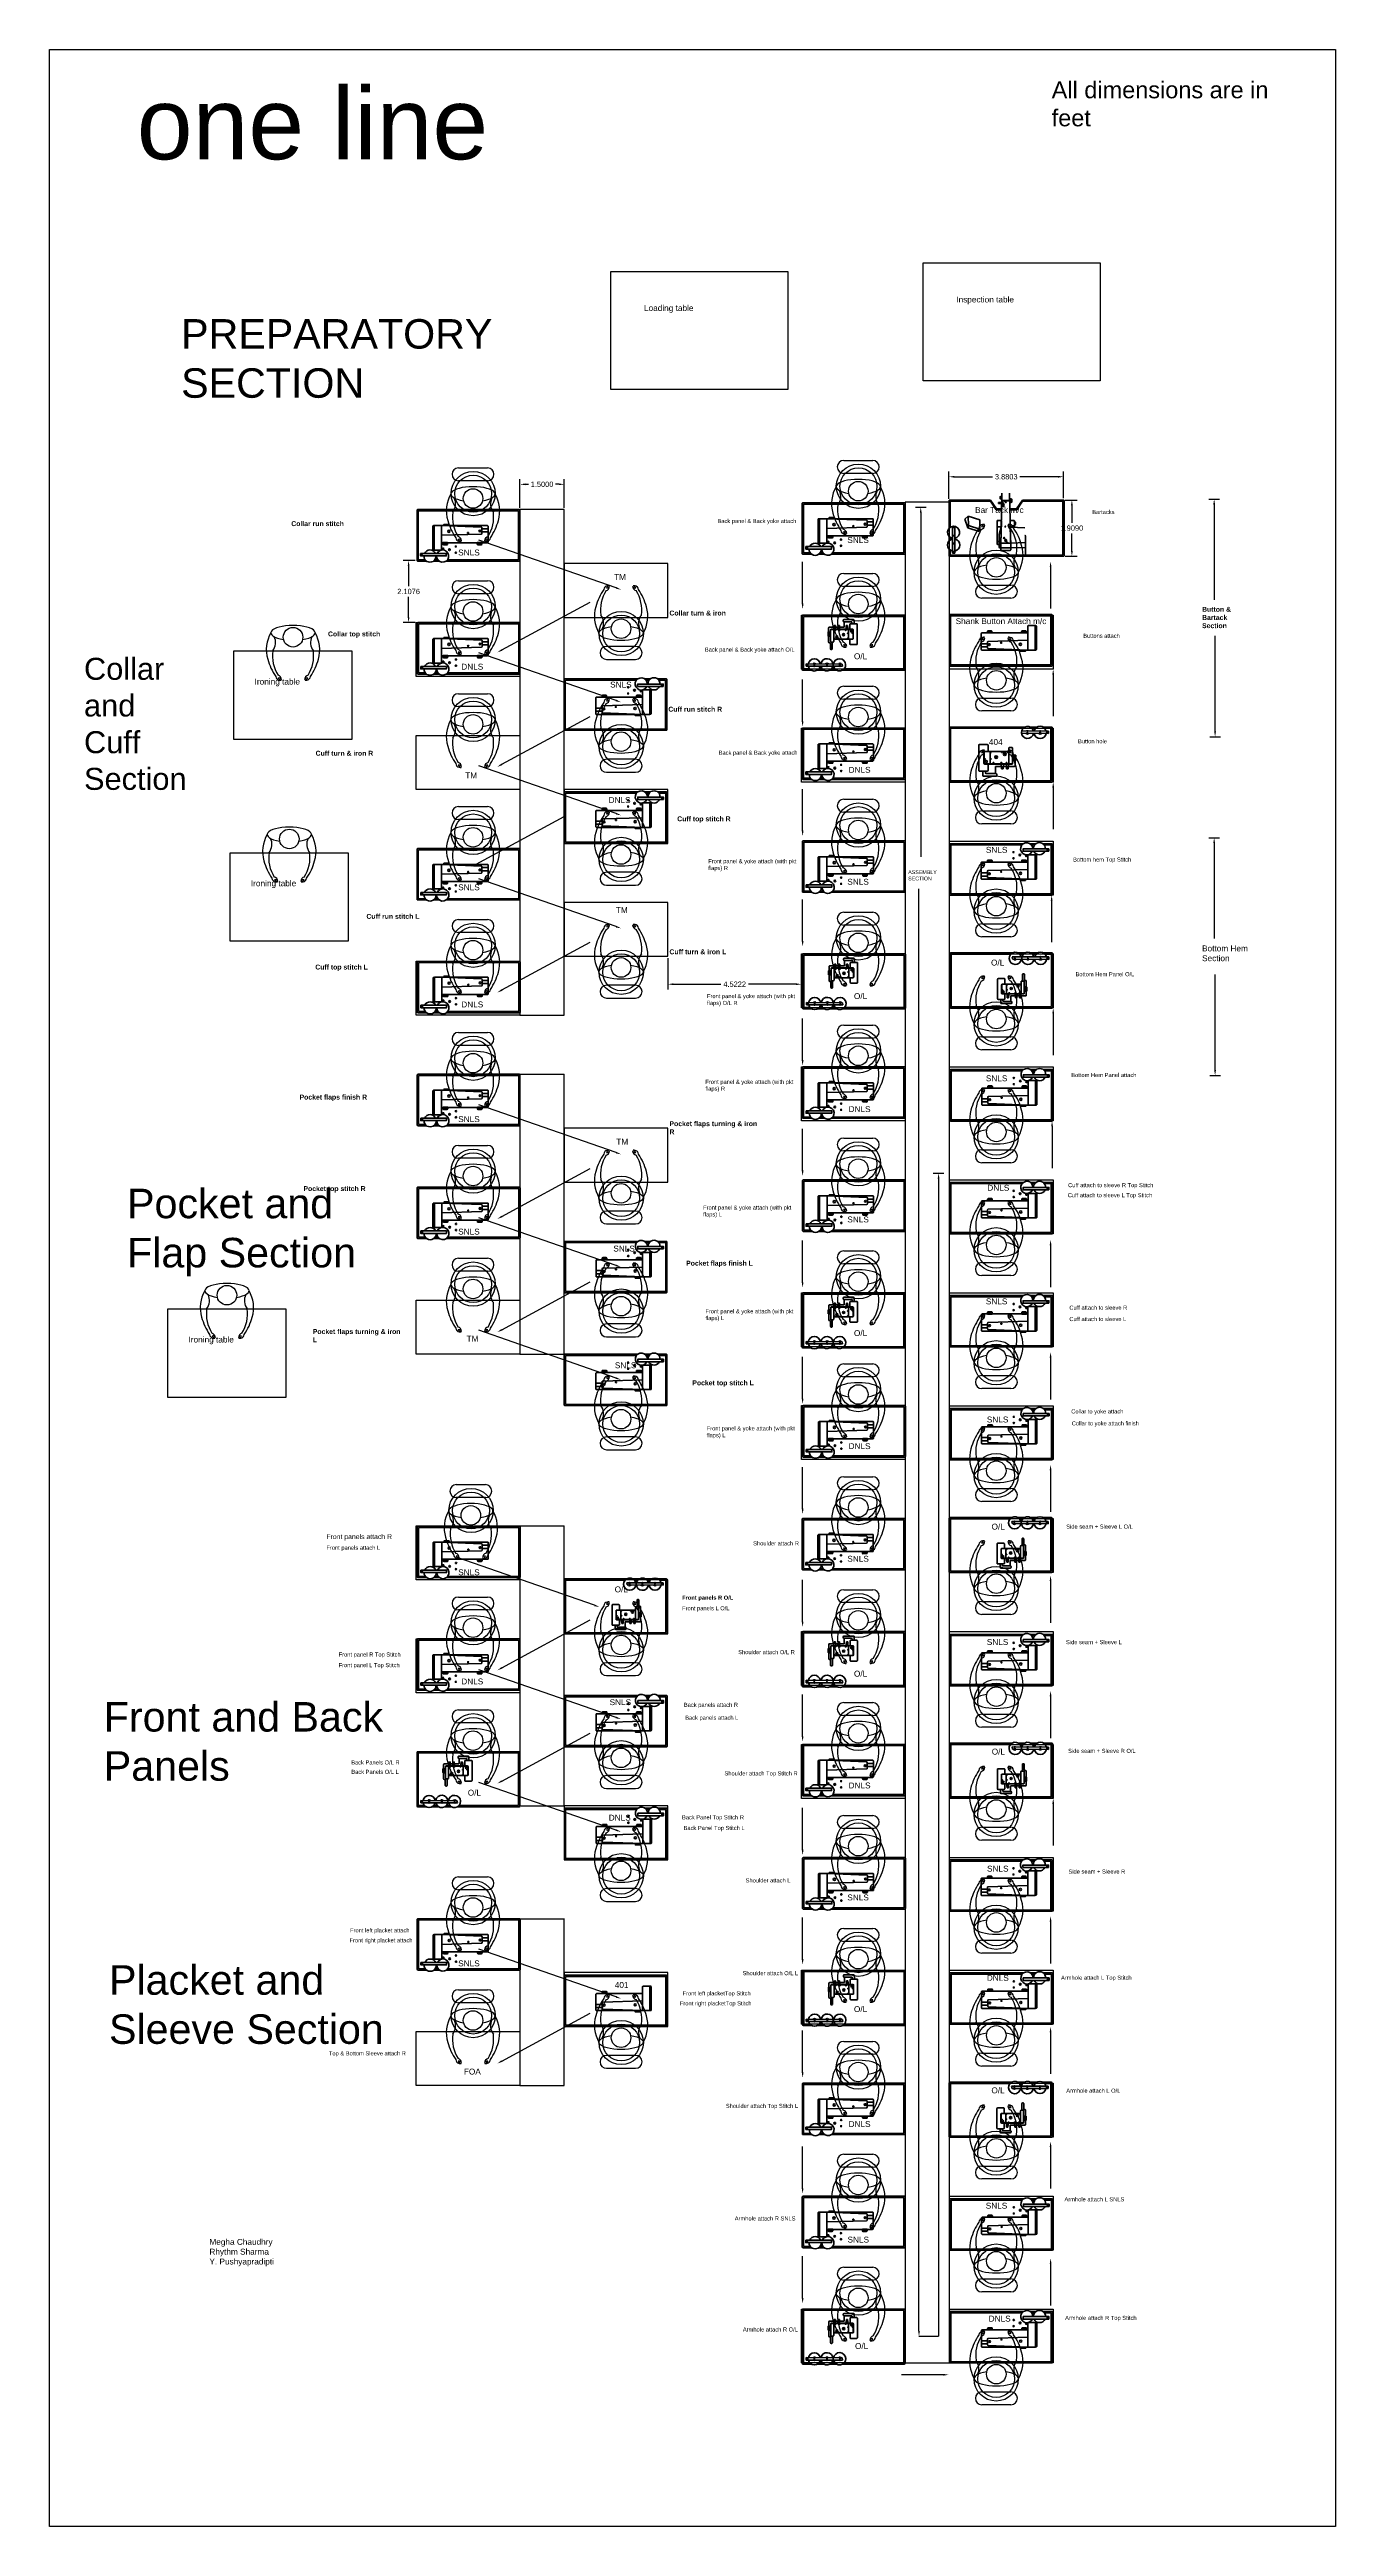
# Model space of a CAD drawing. Header units: feet. Extents: x 1 to 985, y 9 to 848.
# Drawn here: x 0.8 to 44.4, y 9.2 to 93.2 of the extents above; entities that cross this region are included whole.
import ezdxf

# ---------------------------------------------------------------- set-up
doc = ezdxf.new("R2010")
doc.units = ezdxf.units.FT
doc.header["$MEASUREMENT"] = 0
for name, color, linetype in [('401', 157, 'Continuous'), ('404', 207, 'Continuous'), ('assembly operations', 80, 'Continuous'), ('button', 131, 'Continuous'), ('dimension', 100, 'Continuous'), ('machines', 21, 'Continuous'), ('ol mc', 190, 'Continuous'), ('prep side', 220, 'Continuous'), ('shank', 77, 'Continuous'), ('standing operator', 240, 'Continuous')]:
    doc.layers.add(name, color=color, linetype=linetype)
doc.styles.get("Standard").update_dxf_attribs({"font": 'arial.ttf'})
doc.dimstyles.get("Standard").update_dxf_attribs({"dimtxt": 0.18, "dimasz": 0.18, "dimexe": 0.18, "dimexo": 0.0625, "dimgap": 0.09, "dimtad": 0, "dimtih": 1, "dimtoh": 1, "dimdec": 4, "dimzin": 0, "dimdsep": 46, "dimtxsty": 'Standard', "dimcen": 0.09, "dimadec": 0, "dimazin": 0, "dimtfac": 1, "dimtdec": 4, "dimtofl": 0, "dimtmove": 0, "dimatfit": 3, "dimfxl": 1, "dimtolj": 1, "dimtzin": 0, "dimarcsym": 0})

# ---------------------------------------------------------------- blocks, each defined once
blk = doc.blocks.new('Arrow')
at = {"linetype": 'ByBlock', "lineweight": -2}
blk.add_lwpolyline([(19.992, 74.917), (15.339, 76.537)], dxfattribs=at)
blk.add_solid([(20.002, 74.945), (20.162, 74.858), (19.982, 74.889)])
blk = doc.blocks.new('arrow 2')
at = {"linetype": 'ByBlock', "lineweight": -2}
blk.add_lwpolyline([(16.121, 72.812), (19.11, 74.436)], dxfattribs=at)
blk.add_solid([(16.136, 72.785), (15.963, 72.726), (16.107, 72.838)])
blk = doc.blocks.new('snls block')
at = {"layer": 'machines', "linetype": 'ByBlock', "lineweight": 100}
for p, q in [((54.586, 84.152), (54.586, 84.133)), ((54.586, 84.152), (54.605, 84.152)), ((54.607, 84.133), (54.605, 84.152)), ((54.888, 84.077), (54.681, 84.077)), ((53.361, 83.553), (53.361, 83.605)), ((53.361, 83.605), (53.517, 83.605)), ((53.378, 83.57), (53.378, 83.605)), ((53.497, 83.533), (53.382, 83.533)), ((53.48, 83.549), (53.398, 83.549)), ((53.501, 83.605), (53.501, 83.57)), ((53.517, 83.605), (53.517, 83.553)), ((54.524, 83.553), (54.524, 83.605)), ((54.524, 83.605), (54.681, 83.605)), ((54.541, 83.57), (54.541, 83.605)), ((54.66, 83.533), (54.545, 83.533)), ((54.643, 83.549), (54.562, 83.549)), ((54.664, 83.605), (54.664, 83.57)), ((54.889, 83.97), (54.681, 83.97)), ((54.681, 83.605), (54.681, 83.553))]:
    blk.add_line(p, q, dxfattribs=at)
for points in [[(53.469, 82.981), (55.947, 82.981, 0.414214), (55.968, 83.002), (55.968, 84.703, 0.414214), (55.947, 84.724), (52.502, 84.724, 0.414214), (52.482, 84.703), (52.482, 83.002, 0.414214), (52.502, 82.981), (52.798, 82.981)], [(53.513, 83.023), (55.905, 83.023, 0.414214), (55.926, 83.043), (55.926, 84.662, 0.414214), (55.905, 84.683), (52.544, 84.683, 0.414214), (52.523, 84.662), (52.523, 83.043, 0.414214), (52.544, 83.023), (52.755, 83.023)]]:
    blk.add_lwpolyline(points, format="xyb", dxfattribs=at)
for points in [[(53.063, 83.355), (53.037, 83.355, -0.414214), (53.016, 83.375), (53.016, 84.161, -0.414214), (53.037, 84.182), (53.063, 84.182)], [(53.312, 84.185), (53.063, 84.185), (53.063, 83.355), (53.291, 83.355, 0.414214), (53.312, 83.375)], [(53.312, 84.185), (54.661, 84.131, -0.402601), (54.681, 84.11), (54.681, 83.914, -0.405445), (54.661, 83.893), (53.312, 83.853)], [(53.312, 84.185), (54.868, 84.185, -0.414214), (54.889, 84.164), (54.889, 83.624, -0.414214), (54.868, 83.604), (53.312, 83.604)]]:
    blk.add_lwpolyline(points, format="xyb", close=True, dxfattribs=at)
for points in [[(53.557, 84.185), (53.392, 84.185), (53.392, 84.225), (53.557, 84.225)], [(53.505, 84.185), (53.404, 84.185), (53.404, 84.222), (53.505, 84.222)], [(52.603, 83.237), (53.474, 83.237), (53.474, 83.154), (52.603, 83.154)], [(52.603, 83.237), (53.474, 83.237), (53.474, 83.154), (52.603, 83.154)]]:
    blk.add_lwpolyline(points, close=True, dxfattribs=at)
for points in [[(53.042, 82.981), (53.23, 82.981)], [(53.085, 83.023), (53.186, 83.023)]]:
    blk.add_lwpolyline(points, dxfattribs=at)
for centre, radius in [((53.56, 83.986), 0.0369), ((54.613, 83.999), 0.0303), ((52.644, 83.202), 0.0219), ((52.644, 83.202), 0.0219), ((53.366, 83.399), 0.0206), ((53.58, 83.365), 0.0285), ((53.796, 83.476), 0.0206), ((53.796, 83.267), 0.0206), ((54.212, 83.931), 0.0196)]:
    blk.add_circle(centre, radius, dxfattribs=at)
for centre, radius, start, end in [((52.92, 83.149), 0.207, 25.17471, 154.82529), ((53.35, 83.151), 0.207, 179.13243, 155.47178), ((53.382, 83.553), 0.0208, 180, 270), ((53.398, 83.57), 0.0208, 180, 270), ((53.48, 83.57), 0.0208, 270, 0), ((53.497, 83.553), 0.0208, 270, 0), ((54.545, 83.553), 0.0208, 180, 270), ((54.562, 83.57), 0.0208, 180, 270), ((54.643, 83.57), 0.0208, 270, 0), ((54.66, 83.553), 0.0208, 270, 0), ((52.92, 83.149), 0.207, 178.54569, 1.45431)]:
    blk.add_arc(centre, radius, start, end, dxfattribs=at)
blk = doc.blocks.new('OVERLOCK')
at = {"layer": 'machines', "linetype": 'ByBlock', "lineweight": 100}
for p, q in [((108.865, 59.356), (108.865, 58.593)), ((112.33, 59.376), (108.886, 59.376)), ((108.907, 59.314), (108.907, 58.636)), ((112.289, 59.335), (108.927, 59.335)), ((109.763, 58.802), (109.763, 58.944)), ((109.783, 58.965), (109.869, 58.965)), ((109.83, 58.482), (109.83, 58.877)), ((109.851, 58.898), (109.934, 58.898)), ((109.851, 58.89), (109.934, 58.89)), ((109.869, 58.965), (109.899, 58.965)), ((109.899, 58.965), (109.939, 58.965)), ((110.577, 58.898), (109.934, 58.898)), ((109.934, 58.898), (109.934, 58.566)), ((109.934, 58.898), (109.934, 58.482)), ((110.59, 58.89), (109.934, 58.89)), ((109.939, 58.898), (109.939, 58.978)), ((109.997, 58.978), (109.939, 58.978)), ((109.997, 58.97), (109.939, 58.97)), ((109.997, 58.898), (109.939, 58.898)), ((109.946, 58.978), (109.946, 59.028)), ((109.946, 59.028), (109.99, 59.028)), ((109.99, 58.978), (109.946, 58.978)), ((109.955, 58.978), (109.955, 59.028)), ((109.964, 58.978), (109.964, 59.028)), ((109.972, 58.978), (109.972, 59.028)), ((109.981, 58.978), (109.981, 59.028)), ((109.99, 59.028), (109.99, 58.978)), ((109.997, 58.978), (109.997, 58.898)), ((109.997, 58.965), (110.05, 58.965)), ((109.997, 58.965), (110.074, 58.965)), ((110.074, 58.965), (109.997, 58.965)), ((110.074, 58.898), (110.074, 58.978)), ((110.132, 58.978), (110.074, 58.978)), ((110.132, 58.97), (110.074, 58.97)), ((110.132, 58.898), (110.074, 58.898)), ((110.081, 58.978), (110.081, 59.028)), ((110.081, 59.028), (110.125, 59.028)), ((110.125, 58.978), (110.081, 58.978)), ((110.09, 58.978), (110.09, 59.028)), ((110.097, 58.978), (110.097, 59.028)), ((110.104, 58.978), (110.104, 59.028)), ((110.111, 58.978), (110.111, 59.028)), ((110.118, 58.978), (110.118, 59.028)), ((110.125, 59.028), (110.125, 58.978)), ((110.132, 58.978), (110.132, 58.898)), ((110.132, 58.965), (110.219, 58.965)), ((110.484, 58.898), (110.164, 58.898)), ((110.219, 58.965), (110.277, 58.965)), ((110.255, 59.173), (110.255, 59.204)), ((110.275, 59.225), (110.34, 59.225)), ((110.533, 59.152), (110.275, 59.152)), ((110.277, 58.965), (110.28, 58.965)), ((110.288, 58.985), (110.288, 59.152)), ((110.288, 58.985), (110.288, 58.973)), ((110.34, 59.225), (110.605, 59.225)), ((110.354, 58.898), (110.354, 58.978)), ((110.412, 58.978), (110.354, 58.978)), ((110.412, 58.97), (110.354, 58.97)), ((110.412, 58.898), (110.354, 58.898)), ((110.36, 58.978), (110.36, 59.028)), ((110.36, 59.028), (110.404, 59.028)), ((110.404, 58.978), (110.36, 58.978)), ((110.366, 58.978), (110.366, 59.028)), ((110.373, 58.978), (110.373, 59.028)), ((110.381, 58.978), (110.381, 59.028)), ((110.389, 58.978), (110.389, 59.028)), ((110.397, 58.978), (110.397, 59.028)), ((110.404, 59.028), (110.404, 58.978)), ((110.412, 58.978), (110.412, 58.898)), ((110.412, 58.898), (110.412, 58.899)), ((110.412, 58.899), (110.412, 58.899)), ((110.412, 58.899), (110.412, 58.898)), ((110.412, 58.898), (110.412, 58.898)), ((110.432, 58.566), (110.432, 58.898)), ((110.484, 59.064), (110.484, 58.898)), ((110.712, 59.085), (110.505, 59.085)), ((110.545, 59.085), (110.505, 59.085)), ((110.554, 59.085), (110.554, 59.132)), ((110.59, 58.57), (110.59, 58.894)), ((110.598, 58.587), (110.598, 58.877)), ((110.625, 59.204), (110.625, 59.085)), ((110.733, 58.4), (110.733, 59.064)), ((112.31, 57.571), (112.31, 59.314)), ((112.351, 57.53), (112.351, 59.356)), ((108.865, 57.922), (108.865, 58.593)), ((108.907, 58.636), (108.907, 57.878)), ((109.744, 58.671), (109.744, 58.794)), ((109.752, 58.802), (109.83, 58.802)), ((109.83, 58.662), (109.752, 58.662)), ((109.763, 58.458), (109.763, 58.662)), ((109.796, 58.796), (109.779, 58.796)), ((109.796, 58.787), (109.779, 58.787)), ((109.796, 58.776), (109.779, 58.776)), ((109.796, 58.765), (109.779, 58.765)), ((109.796, 58.754), (109.779, 58.754)), ((109.796, 58.744), (109.779, 58.744)), ((109.796, 58.732), (109.779, 58.732)), ((109.796, 58.672), (109.779, 58.672)), ((109.78, 58.662), (109.78, 58.802)), ((109.796, 58.72), (109.78, 58.72)), ((109.796, 58.709), (109.78, 58.709)), ((109.796, 58.696), (109.78, 58.696)), ((109.797, 58.684), (109.78, 58.684)), ((109.796, 58.662), (109.78, 58.662)), ((109.803, 58.437), (109.783, 58.437)), ((109.796, 58.662), (109.796, 58.802)), ((109.824, 58.233), (109.824, 58.416)), ((109.83, 58.802), (109.83, 58.662)), ((109.864, 58.212), (109.844, 58.212)), ((109.913, 58.461), (109.851, 58.461)), ((109.885, 58.461), (109.885, 58.233)), ((109.934, 58.566), (110.577, 58.566)), ((109.944, 58.566), (109.944, 58.581)), ((109.971, 58.566), (109.944, 58.566)), ((109.952, 58.589), (109.963, 58.589)), ((109.971, 58.581), (109.971, 58.566)), ((110.098, 58.566), (110.098, 58.581)), ((110.125, 58.566), (110.098, 58.566)), ((110.106, 58.589), (110.117, 58.589)), ((110.125, 58.581), (110.125, 58.566)), ((110.405, 58.758), (110.405, 58.764)), ((110.405, 58.588), (110.405, 58.594)), ((110.413, 58.772), (110.432, 58.772)), ((110.432, 58.75), (110.413, 58.75)), ((110.413, 58.602), (110.432, 58.602)), ((110.432, 58.58), (110.413, 58.58)), ((110.432, 58.772), (110.432, 58.75)), ((110.432, 58.602), (110.432, 58.58)), ((110.484, 58.566), (110.484, 58.4)), ((110.505, 58.379), (110.712, 58.379)), ((108.865, 57.922), (108.865, 57.53)), ((108.886, 57.509), (109.172, 57.509)), ((108.907, 57.878), (108.907, 57.571)), ((108.927, 57.55), (109.121, 57.55)), ((108.995, 57.728), (110.217, 57.717)), ((108.995, 57.645), (108.995, 57.728)), ((110.235, 57.641), (108.995, 57.645)), ((109.378, 57.509), (109.605, 57.509)), ((109.429, 57.55), (109.552, 57.55)), ((109.803, 57.509), (110.032, 57.509)), ((109.857, 57.55), (109.979, 57.55)), ((110.217, 57.717), (110.235, 57.641)), ((110.232, 57.509), (112.33, 57.509)), ((110.285, 57.55), (112.289, 57.55))]:
    blk.add_line(p, q, dxfattribs=at)
for centre, radius in [((109.99, 58.869), 0.0143), ((110.132, 58.869), 0.0143), ((110.339, 58.869), 0.0143), ((110.532, 58.834), 0.0271), ((110.039, 58.635), 0.0357), ((110.039, 58.635), 0.0143), ((110.269, 58.712), 0.0357), ((110.269, 58.712), 0.0143), ((110.569, 58.774), 0.0157), ((109.036, 57.692), 0.0219), ((109.275, 57.691), 0.0106), ((109.705, 57.691), 0.0106), ((110.143, 57.691), 0.0106)]:
    blk.add_circle(centre, radius, dxfattribs=at)
for centre, radius, start, end in [((108.886, 59.356), 0.0208, 90, 180), ((108.927, 59.314), 0.0208, 90, 180), ((109.783, 58.944), 0.0208, 90, 180), ((109.851, 58.877), 0.0208, 90, 180), ((109.851, 58.894), 0.00415, 90, 270), ((110.275, 59.204), 0.0208, 90, 180), ((110.275, 59.173), 0.0208, 180, 270), ((110.28, 58.973), 0.0083, 270, 0), ((110.505, 59.064), 0.0208, 90, 180), ((110.533, 59.132), 0.0208, 0, 90), ((110.577, 58.877), 0.0208, 0, 90), ((110.605, 59.204), 0.0208, 0, 90), ((110.712, 59.064), 0.0208, 0, 90), ((112.289, 59.314), 0.0208, 0, 90), ((112.33, 59.356), 0.0208, 0, 90), ((109.752, 58.794), 0.0083, 90, 180), ((109.752, 58.671), 0.0083, 180, 270), ((109.783, 58.458), 0.0208, 180, 270), ((109.803, 58.416), 0.0208, 0, 90), ((109.844, 58.233), 0.0208, 180, 270), ((109.851, 58.482), 0.0208, 180, 270), ((109.864, 58.233), 0.0208, 270, 0), ((109.913, 58.482), 0.0208, 270, 0), ((109.952, 58.581), 0.0083, 90, 180), ((109.963, 58.581), 0.0083, 360, 90), ((110.106, 58.581), 0.0083, 90, 180), ((110.117, 58.581), 0.0083, 360, 90), ((110.413, 58.764), 0.0083, 90, 180), ((110.413, 58.758), 0.0083, 180, 270), ((110.413, 58.594), 0.0083, 90, 180), ((110.413, 58.588), 0.0083, 180, 270), ((110.505, 58.4), 0.0208, 180, 270), ((110.577, 58.587), 0.0208, 270, 0), ((110.712, 58.4), 0.0208, 270, 0), ((108.886, 57.53), 0.0208, 180, 270), ((108.927, 57.571), 0.0208, 180, 270), ((109.275, 57.689), 0.207, 10.64434, 169.35566), ((109.275, 57.689), 0.207, 192.43243, 347.56757), ((109.275, 57.689), 0.0558, 39.67349, 139.35828), ((109.275, 57.689), 0.0558, 234.35389, 305.34695), ((109.704, 57.691), 0.207, 193.03384, 169.95198), ((109.705, 57.691), 0.0558, 33.23293, 145.79884), ((109.705, 57.691), 0.0558, 239.0419, 300.65894), ((110.132, 57.691), 0.207, 193.5126, 171.94184), ((110.143, 57.691), 0.0558, 28.7799, 150.25187), ((110.143, 57.691), 0.0558, 241.41512, 298.28572), ((112.289, 57.571), 0.0208, 270, 0), ((112.33, 57.53), 0.0208, 270, 0)]:
    blk.add_arc(centre, radius, start, end, dxfattribs=at)
blk = doc.blocks.new('bartack')
at = {"layer": 'button', "lineweight": 100}
for p, q in [((52.829, 67.099), (52.829, 63.24)), ((53.075, 67.12), (52.85, 67.12)), ((52.871, 67.058), (52.871, 63.281)), ((53.038, 67.079), (52.892, 67.079)), ((52.931, 67.002), (53.803, 67.002)), ((52.931, 66.919), (52.931, 67.002)), ((53.803, 66.919), (52.931, 66.919)), ((53.502, 67.12), (53.347, 67.12)), ((53.466, 67.079), (53.384, 67.079)), ((53.8, 66.484), (53.67, 66.093)), ((53.749, 66.069), (53.879, 66.458)), ((54.718, 67.12), (53.779, 67.12)), ((53.8, 66.484), (54.085, 66.578)), ((53.879, 66.458), (53.8, 66.484)), ((53.803, 67.002), (53.803, 66.919)), ((54.676, 67.079), (53.815, 67.079)), ((54.188, 66.468), (53.879, 66.458)), ((53.879, 66.458), (54.188, 66.468)), ((54.061, 66.069), (54.188, 66.468)), ((54.188, 66.468), (54.085, 66.578)), ((54.697, 65.709), (54.697, 67.058)), ((54.738, 65.709), (54.738, 67.099)), ((53.67, 66.093), (53.749, 66.069)), ((53.749, 66.069), (54.061, 66.069)), ((54.406, 65.515), (54.697, 65.709)), ((54.738, 65.709), (54.44, 65.505)), ((54.738, 65.709), (54.697, 65.709)), ((53.03, 65.339), (53.03, 65.049)), ((53.093, 65.36), (53.051, 65.36)), ((53.051, 65.028), (53.093, 65.028)), ((53.113, 65.38), (53.113, 65.393)), ((53.113, 65.049), (53.113, 65.339)), ((53.113, 65.049), (53.113, 65.339)), ((53.114, 65.007), (53.13, 64.55)), ((53.134, 65.414), (53.571, 65.414)), ((53.134, 65.36), (54.972, 65.324)), ((53.819, 65.346), (53.134, 65.36)), ((54.972, 65.066), (53.134, 65.028)), ((53.819, 65.042), (53.134, 65.028)), ((53.233, 65.414), (53.233, 65.468)), ((53.253, 65.489), (54.028, 65.489)), ((53.279, 65.357), (53.279, 65.414)), ((53.279, 65.031), (53.279, 65.357)), ((53.279, 65.031), (53.297, 64.53)), ((53.332, 65.414), (53.332, 65.489)), ((53.819, 65.346), (53.571, 65.414)), ((54.049, 65.342), (53.594, 65.352)), ((53.598, 65.037), (54.049, 65.047)), ((53.796, 64.55), (53.819, 65.042)), ((54.028, 64.899), (53.812, 64.899)), ((53.858, 64.976), (53.816, 64.976)), ((53.819, 65.347), (53.819, 65.346)), ((53.828, 65.346), (53.828, 65.489)), ((53.858, 64.899), (53.858, 64.976)), ((53.889, 64.886), (53.889, 64.899)), ((53.889, 64.899), (53.996, 64.899)), ((53.904, 64.888), (53.904, 64.899)), ((53.904, 64.899), (53.978, 64.899)), ((53.975, 64.865), (53.91, 64.865)), ((53.97, 64.88), (53.912, 64.88)), ((53.978, 64.899), (53.978, 64.888)), ((53.996, 64.899), (53.996, 64.886)), ((54.049, 65.468), (54.049, 65.342)), ((54.049, 65.047), (54.049, 64.92)), ((54.406, 65.335), (54.406, 65.515)), ((54.406, 64.824), (54.406, 65.054)), ((54.697, 64.63), (54.406, 64.824)), ((54.44, 65.335), (54.44, 65.505)), ((54.44, 64.835), (54.44, 65.054)), ((54.738, 64.63), (54.44, 64.835)), ((54.515, 65.301), (54.515, 65.266)), ((54.515, 65.266), (54.515, 65.287)), ((54.535, 65.309), (54.524, 65.309)), ((54.574, 65.257), (54.524, 65.257)), ((54.524, 65.257), (54.543, 65.257)), ((54.543, 65.295), (54.543, 65.301)), ((54.574, 65.287), (54.552, 65.287)), ((54.664, 64.988), (54.645, 65.059)), ((54.765, 64.988), (54.664, 64.988)), ((54.684, 64.988), (54.673, 65.06)), ((54.7, 64.988), (54.696, 65.06)), ((54.714, 64.988), (54.712, 65.06)), ((54.713, 65.066), (54.713, 65.324)), ((54.713, 65.32), (54.713, 65.32)), ((54.713, 65.312), (54.713, 65.078)), ((54.713, 65.078), (54.713, 65.066)), ((54.725, 65.065), (54.725, 65.329)), ((54.725, 65.065), (54.725, 64.988)), ((54.739, 64.988), (54.742, 65.061)), ((54.752, 64.988), (54.765, 65.061)), ((54.785, 65.062), (54.765, 64.988)), ((54.778, 65.376), (54.778, 65.384)), ((54.778, 65.341), (54.778, 65.343)), ((54.783, 65.389), (54.816, 65.389)), ((54.816, 65.372), (54.783, 65.372)), ((54.783, 65.347), (54.816, 65.347)), ((54.816, 65.337), (54.783, 65.337)), ((54.784, 65.347), (54.795, 65.372)), ((54.817, 65.347), (54.784, 65.347)), ((54.785, 65.351), (54.815, 65.351)), ((54.787, 65.354), (54.813, 65.354)), ((54.788, 65.357), (54.812, 65.357)), ((54.79, 65.361), (54.81, 65.361)), ((54.791, 65.364), (54.808, 65.364)), ((54.792, 65.337), (54.792, 65.327)), ((54.793, 65.368), (54.805, 65.368)), ((54.795, 65.372), (54.795, 65.372)), ((54.795, 65.372), (54.803, 65.372)), ((54.803, 65.372), (54.817, 65.347)), ((54.806, 65.337), (54.806, 65.327)), ((54.82, 65.384), (54.82, 65.376)), ((54.82, 65.343), (54.82, 65.341)), ((54.832, 65.342), (54.832, 65.327)), ((54.849, 65.342), (54.849, 65.326)), ((52.892, 64.53), (53.516, 64.53)), ((54.697, 63.281), (54.697, 64.63)), ((54.697, 64.63), (54.738, 64.63)), ((54.738, 63.24), (54.738, 64.63)), ((52.85, 63.219), (54.718, 63.219)), ((52.892, 63.261), (54.676, 63.261))]:
    blk.add_line(p, q, dxfattribs=at)
for points in [[(54.617, 65.406), (54.617, 65.434, -0.414214), (54.625, 65.442), (54.642, 65.442, -0.414214), (54.65, 65.434), (54.65, 65.406)], [(54.65, 65.287), (54.65, 65.406), (54.617, 65.406), (54.617, 65.287, 0.414214), (54.625, 65.278), (54.642, 65.278, 0.414214)], [(54.863, 65.346), (54.863, 65.349, 0.414214), (54.858, 65.353), (54.825, 65.353, 0.414214), (54.82, 65.349), (54.82, 65.346, 0.414214), (54.825, 65.342), (54.858, 65.342, 0.414214)], [(54.823, 65.376), (54.823, 65.377, -0.414214), (54.827, 65.381), (54.853, 65.381, -0.414214), (54.857, 65.377), (54.857, 65.376, -0.414214), (54.853, 65.372), (54.827, 65.372, -0.414214)], [(54.832, 65.381), (54.832, 65.384, -0.414214), (54.836, 65.388), (54.844, 65.388, -0.414214), (54.849, 65.384), (54.849, 65.381)]]:
    blk.add_lwpolyline(points, format="xyb", close=True, dxfattribs=at)
blk.add_lwpolyline([(54.849, 65.353), (54.849, 65.372), (54.832, 65.372), (54.832, 65.353)], close=True, dxfattribs=at)
for centre, radius in [((52.972, 66.967), 0.0219), ((53.265, 66.965), 0.0106), ((53.531, 66.965), 0.0106), ((53.298, 65.149), 0.0145), ((53.365, 65.196), 0.0305), ((53.365, 65.196), 0.00752), ((53.45, 65.25), 0.0191), ((53.836, 65.21), 0.0151), ((53.845, 65.474), 0.00605), ((53.845, 65.359), 0.00605), ((53.845, 64.992), 0.00605), ((53.845, 64.962), 0.00605), ((54.036, 65.468), 0.00605), ((54.036, 65.359), 0.00605), ((54.036, 64.919), 0.00605), ((54.59, 65.272), 0.0213), ((54.59, 65.272), 0.0083), ((54.634, 65.294), 0.00605), ((54.661, 65.194), 0.0118), ((54.688, 65.221), 0.0145), ((54.714, 65.235), 0.00605), ((54.741, 65.311), 0.00605)]:
    blk.add_circle(centre, radius, dxfattribs=at)
for centre, radius, start, end in [((52.85, 67.099), 0.0208, 90, 180), ((52.892, 67.058), 0.0208, 90, 180), ((53.211, 66.964), 0.207, 10.64434, 169.35566), ((53.211, 66.964), 0.207, 192.43243, 347.56757), ((53.641, 66.966), 0.207, 193.03384, 169.95198), ((54.676, 67.058), 0.0208, 0, 90), ((54.718, 67.099), 0.0208, 0, 90), ((53.051, 65.339), 0.0208, 90, 180), ((53.051, 65.049), 0.0208, 180, 270), ((53.093, 65.339), 0.0208, 0, 90), ((53.093, 65.049), 0.0208, 270, 0), ((53.134, 65.393), 0.0208, 90, 180), ((53.134, 65.38), 0.0207, 180, 268.88228), ((53.134, 65.339), 0.0208, 88.88647, 180), ((53.134, 65.049), 0.0207, 180, 271.15641), ((53.135, 65.008), 0.0208, 91.1172, 182.05835), ((53.253, 65.468), 0.0208, 90, 180), ((53.91, 64.886), 0.0208, 180, 270), ((53.912, 64.888), 0.0083, 180, 270), ((53.97, 64.888), 0.0083, 270, 0), ((53.975, 64.886), 0.0208, 270, 0), ((54.028, 65.468), 0.0208, 0, 90), ((54.028, 64.92), 0.0208, 270, 0), ((54.524, 65.301), 0.0083, 90, 180), ((54.524, 65.266), 0.0083, 180, 270), ((54.535, 65.301), 0.0083, 0, 90), ((54.552, 65.295), 0.0083, 180, 270), ((54.783, 65.384), 0.00415, 90, 180), ((54.783, 65.376), 0.00415, 180, 270), ((54.783, 65.343), 0.00415, 90, 180), ((54.783, 65.341), 0.00415, 180, 270), ((54.816, 65.384), 0.00415, 0, 90), ((54.816, 65.376), 0.00415, 270, 0), ((54.816, 65.343), 0.00415, 0, 90), ((54.816, 65.341), 0.00415, 270, 0), ((52.892, 64.55), 0.0208, 180, 270), ((52.892, 64.551), 0.0208, 182.05835, 270), ((53.516, 64.551), 0.0208, 270, 357.37115), ((52.85, 63.24), 0.0208, 180, 270), ((52.892, 63.281), 0.0208, 180, 270), ((54.676, 63.281), 0.0208, 270, 0), ((54.718, 63.24), 0.0208, 270, 0)]:
    blk.add_arc(centre, radius, start, end, dxfattribs=at)
blk = doc.blocks.new('*D10')
at = {"color": 0, "linetype": 'ByBlock', "lineweight": -2, "transparency": 16777216}
for p, q in [((21.753, 62.358), (21.753, 61.294)), ((26.275, 62.437), (26.275, 61.294)), ((21.933, 61.474), (23.548, 61.474)), ((26.095, 61.474), (24.48, 61.474))]:
    blk.add_line(p, q, dxfattribs=at)
at = {"color": 0, "linetype": 'ByBlock', "transparency": 16777216}
for points in [[(21.933, 61.504), (21.933, 61.444), (21.753, 61.474)], [(26.095, 61.504), (26.095, 61.444), (26.275, 61.474)]]:
    blk.add_solid(points, dxfattribs=at)
at = {"layer": 'Defpoints', "color": 0, "linetype": 'ByBlock', "transparency": 16777216}
for p in [(21.753, 62.42), (26.275, 62.5), (26.275, 61.474)]:
    blk.add_point(p, dxfattribs=at)
at = {"color": 0, "linetype": 'ByBlock', "transparency": 16777216, "insert": (24.014, 61.474), "char_height": 0.18, "attachment_point": 5}
blk.add_mtext('\\A1;4.5222', dxfattribs=at)
blk = doc.blocks.new('*D11')
at = {"color": 0, "linetype": 'ByBlock', "lineweight": -2, "transparency": 16777216}
for p, q in [((35.225, 77.897), (35.629, 77.897)), ((35.449, 77.717), (35.449, 77.124)), ((35.449, 76.168), (35.449, 76.761)), ((35.225, 75.988), (35.629, 75.988))]:
    blk.add_line(p, q, dxfattribs=at)
at = {"color": 0, "linetype": 'ByBlock', "transparency": 16777216}
for points in [[(35.419, 77.717), (35.479, 77.717), (35.449, 77.897)], [(35.419, 76.168), (35.479, 76.168), (35.449, 75.988)]]:
    blk.add_solid(points, dxfattribs=at)
at = {"layer": 'Defpoints', "color": 0, "linetype": 'ByBlock', "transparency": 16777216}
for p in [(35.163, 77.897), (35.163, 75.988), (35.449, 75.988)]:
    blk.add_point(p, dxfattribs=at)
at = {"color": 0, "linetype": 'ByBlock', "transparency": 16777216, "insert": (35.449, 76.943), "char_height": 0.18, "attachment_point": 5}
blk.add_mtext('\\A1;1.9090', dxfattribs=at)
blk = doc.blocks.new('*D12')
at = {"color": 0, "linetype": 'ByBlock', "lineweight": -2, "transparency": 16777216}
for p, q in [((31.282, 77.939), (31.282, 78.866)), ((31.462, 78.686), (32.759, 78.686)), ((34.983, 78.686), (33.686, 78.686)), ((35.163, 77.96), (35.163, 78.866))]:
    blk.add_line(p, q, dxfattribs=at)
at = {"color": 0, "linetype": 'ByBlock', "transparency": 16777216}
for points in [[(31.462, 78.716), (31.462, 78.656), (31.282, 78.686)], [(34.983, 78.716), (34.983, 78.656), (35.163, 78.686)]]:
    blk.add_solid(points, dxfattribs=at)
at = {"layer": 'Defpoints', "color": 0, "linetype": 'ByBlock', "transparency": 16777216}
for p in [(35.163, 78.686), (31.282, 77.876), (35.163, 77.897)]:
    blk.add_point(p, dxfattribs=at)
at = {"color": 0, "linetype": 'ByBlock', "transparency": 16777216, "insert": (33.223, 78.686), "char_height": 0.18, "attachment_point": 5}
blk.add_mtext('\\A1;3.8803', dxfattribs=at)
blk = doc.blocks.new('*D14')
at = {"color": 0, "linetype": 'ByBlock', "lineweight": -2, "transparency": 16777216}
for p, q in [((16.732, 77.633), (16.732, 78.609)), ((16.912, 78.429), (17.028, 78.429)), ((18.052, 78.429), (17.937, 78.429)), ((18.232, 77.633), (18.232, 78.609))]:
    blk.add_line(p, q, dxfattribs=at)
at = {"color": 0, "linetype": 'ByBlock', "transparency": 16777216}
for points in [[(16.912, 78.459), (16.912, 78.399), (16.732, 78.429)], [(18.052, 78.459), (18.052, 78.399), (18.232, 78.429)]]:
    blk.add_solid(points, dxfattribs=at)
at = {"layer": 'Defpoints', "color": 0, "linetype": 'ByBlock', "transparency": 16777216}
for p in [(18.232, 78.429), (16.732, 77.571), (18.232, 77.571)]:
    blk.add_point(p, dxfattribs=at)
at = {"color": 0, "linetype": 'ByBlock', "transparency": 16777216, "insert": (17.482, 78.429), "char_height": 0.18, "attachment_point": 5}
blk.add_mtext('\\A1;1.5000', dxfattribs=at)
blk = doc.blocks.new('*D15')
at = {"color": 0, "linetype": 'ByBlock', "lineweight": -2, "transparency": 16777216}
for p, q in [((13.179, 75.848), (12.776, 75.848)), ((12.956, 75.668), (12.956, 74.976)), ((12.956, 73.921), (12.956, 74.612)), ((13.179, 73.741), (12.776, 73.741))]:
    blk.add_line(p, q, dxfattribs=at)
at = {"color": 0, "linetype": 'ByBlock', "transparency": 16777216}
for points in [[(12.926, 75.668), (12.986, 75.668), (12.956, 75.848)], [(12.926, 73.921), (12.986, 73.921), (12.956, 73.741)]]:
    blk.add_solid(points, dxfattribs=at)
at = {"layer": 'Defpoints', "color": 0, "linetype": 'ByBlock', "transparency": 16777216}
for p in [(13.242, 75.848), (12.956, 73.741), (13.242, 73.741)]:
    blk.add_point(p, dxfattribs=at)
at = {"color": 0, "linetype": 'ByBlock', "transparency": 16777216, "insert": (12.956, 74.794), "char_height": 0.18, "attachment_point": 5}
blk.add_mtext('\\A1;2.1076', dxfattribs=at)
blk = doc.blocks.new('arrow2')
at = {"linetype": 'ByBlock', "lineweight": -2}
blk.add_line((30.144, 77.655), (30.504, 77.655), dxfattribs=at)
blk.add_lwpolyline([(30.324, 77.47), (30.324, 65.792)], dxfattribs=at)
at = {"linetype": 'ByBlock'}
blk.add_solid([(30.293, 77.47), (30.324, 77.655), (30.355, 77.47)], dxfattribs=at)

msp = doc.modelspace()

# ---------------------------------------------------------------- linework, layer by layer
for p, q in [((16.73237, 60.42046), (18.23237, 60.42046)), ((16.73237, 58.42054), (18.23237, 58.42054)), ((16.73237, 48.93046), (18.23237, 48.93046)), ((16.73237, 43.10054), (18.23237, 43.10054)), ((16.73237, 33.61046), (18.23237, 33.61046)), ((16.73237, 29.78046), (16.73237, 24.12039)), ((16.73237, 29.77898), (18.23237, 29.77898)), ((18.23237, 24.12039), (18.23237, 29.78046)), ((16.73237, 24.12039), (18.23237, 24.12039)), ((29.79588, 14.70993), (31.29588, 14.70993))]:
    msp.add_line(p, q)
at = {"linetype": 'ByBlock'}
for points in [[(0.78036, 93.17614), (44.38759, 93.17614), (44.38759, 9.16473), (0.78036, 9.16473)], [(30.40868, 85.93982), (36.40868, 85.93982), (36.40868, 81.93982), (30.40868, 81.93982)], [(19.81898, 85.64985), (25.81898, 85.64985), (25.81898, 81.64985), (19.81898, 81.64985)], [(7.03014, 72.77777), (11.03014, 72.77777), (11.03014, 69.77777), (7.03014, 69.77777)], [(6.90406, 65.93494), (10.90406, 65.93494), (10.90406, 62.93494), (6.90406, 62.93494)], [(4.78943, 50.46079), (8.78943, 50.46079), (8.78943, 47.46079), (4.78943, 47.46079)]]:
    msp.add_lwpolyline(points, close=True, dxfattribs=at)
for points in [[(14.64791, 78.98848), (15.63221, 78.98848)], [(27.71142, 79.23791), (28.69572, 79.23791)], [(15.63221, 78.54915), (14.64791, 78.54915)], [(28.69572, 78.79859), (27.71142, 78.79859)], [(18.23237, 60.42046), (18.23237, 77.57054), (16.73237, 77.57054), (16.73237, 60.42046)], [(31.29588, 14.70993), (31.29588, 77.8193), (29.79588, 77.8193), (29.79588, 14.70993)], [(14.64791, 75.15848), (15.63221, 75.15848)], [(27.71142, 75.40791), (28.69572, 75.40791)], [(28.69572, 74.96859), (27.71142, 74.96859)], [(32.39603, 75.01062), (33.38033, 75.01062)], [(15.63221, 74.71915), (14.64791, 74.71915)], [(33.38033, 74.57129), (32.39603, 74.57129)], [(20.65285, 72.93178), (19.66855, 72.93178)], [(19.66855, 72.49245), (20.65285, 72.49245)], [(27.71142, 71.57791), (28.69572, 71.57791)], [(14.64791, 71.32848), (15.63221, 71.32848)], [(15.63221, 70.88915), (14.64791, 70.88915)], [(28.69572, 71.13859), (27.71142, 71.13859)], [(32.39603, 71.18062), (33.38033, 71.18062)], [(33.38033, 70.74129), (32.39603, 70.74129)], [(20.65285, 69.10178), (19.66855, 69.10178)], [(19.66855, 68.66245), (20.65285, 68.66245)], [(14.64791, 67.49848), (15.63221, 67.49848)], [(27.71142, 67.74791), (28.69572, 67.74791)], [(28.69572, 67.30859), (27.71142, 67.30859)], [(32.39603, 67.35062), (33.38033, 67.35062)], [(15.63221, 67.05915), (14.64791, 67.05915)], [(33.38033, 66.91129), (32.39603, 66.91129)], [(20.65285, 65.27178), (19.66855, 65.27178)], [(19.66855, 64.83245), (20.65285, 64.83245)], [(27.71142, 63.91791), (28.69572, 63.91791)], [(14.64791, 63.66848), (15.63221, 63.66848)], [(15.63221, 63.22915), (14.64791, 63.22915)], [(28.69572, 63.47859), (27.71142, 63.47859)], [(32.39603, 63.52062), (33.38033, 63.52062)], [(33.38033, 63.08129), (32.39603, 63.08129)], [(20.65285, 61.44178), (19.66855, 61.44178)], [(19.66855, 61.00245), (20.65285, 61.00245)], [(14.64791, 59.83848), (15.63221, 59.83848)], [(27.71142, 60.08791), (28.69572, 60.08791)], [(28.69572, 59.64859), (27.71142, 59.64859)], [(32.39603, 59.69062), (33.38033, 59.69062)], [(15.63221, 59.39915), (14.64791, 59.39915)], [(33.38033, 59.25129), (32.39603, 59.25129)], [(16.73237, 58.42054), (16.73237, 48.93046)], [(18.23237, 48.93046), (18.23237, 58.42054)], [(14.64791, 56.00848), (15.63221, 56.00848)], [(15.63221, 55.56915), (14.64791, 55.56915)], [(27.71142, 56.25791), (28.69572, 56.25791)], [(28.69572, 55.81859), (27.71142, 55.81859)], [(32.39603, 55.86062), (33.38033, 55.86062)], [(33.38033, 55.42129), (32.39603, 55.42129)], [(20.65285, 53.78178), (19.66855, 53.78178)], [(19.66855, 53.34245), (20.65285, 53.34245)], [(14.64791, 52.17848), (15.63221, 52.17848)], [(27.71142, 52.42791), (28.69572, 52.42791)], [(15.63221, 51.73915), (14.64791, 51.73915)], [(28.69572, 51.98859), (27.71142, 51.98859)], [(32.39603, 52.03062), (33.38033, 52.03062)], [(33.38033, 51.59129), (32.39603, 51.59129)], [(20.65285, 49.95178), (19.66855, 49.95178)], [(19.66855, 49.51245), (20.65285, 49.51245)], [(27.71142, 48.59791), (28.69572, 48.59791)], [(27.71142, 48.59791), (28.69572, 48.59791)], [(28.69572, 48.15859), (27.71142, 48.15859)], [(28.69572, 48.15859), (27.71142, 48.15859)], [(32.39603, 48.20062), (33.38033, 48.20062)], [(33.38033, 47.76129), (32.39603, 47.76129)], [(20.65285, 46.12178), (19.66855, 46.12178)], [(19.66855, 45.68245), (20.65285, 45.68245)], [(27.71142, 44.76791), (28.69572, 44.76791)], [(27.71142, 44.76791), (28.69572, 44.76791)], [(14.57446, 44.50004), (15.55876, 44.50004)], [(15.55876, 44.06071), (14.57446, 44.06071)], [(28.69572, 44.32859), (27.71142, 44.32859)], [(28.69572, 44.32859), (27.71142, 44.32859)], [(32.39603, 44.37062), (33.38033, 44.37062)], [(33.38033, 43.93129), (32.39603, 43.93129)], [(16.73237, 43.10054), (16.73237, 33.61046)], [(18.23237, 33.61046), (18.23237, 43.10054)], [(14.64791, 40.68848), (15.63221, 40.68848)], [(27.71142, 40.93791), (28.69572, 40.93791)], [(27.71142, 40.93791), (28.69572, 40.93791)], [(28.69572, 40.49859), (27.71142, 40.49859)], [(28.69572, 40.49859), (27.71142, 40.49859)], [(32.39603, 40.54062), (33.38033, 40.54062)], [(15.63221, 40.24915), (14.64791, 40.24915)], [(33.38033, 40.10129), (32.39603, 40.10129)], [(20.65285, 38.46178), (19.66855, 38.46178)], [(19.66855, 38.02245), (20.65285, 38.02245)], [(27.71142, 37.10791), (28.69572, 37.10791)], [(27.71142, 37.10791), (28.69572, 37.10791)], [(14.64791, 36.85848), (15.63221, 36.85848)], [(15.63221, 36.41915), (14.64791, 36.41915)], [(28.69572, 36.66859), (27.71142, 36.66859)], [(28.69572, 36.66859), (27.71142, 36.66859)], [(32.39603, 36.71062), (33.38033, 36.71062)], [(33.38033, 36.27129), (32.39603, 36.27129)], [(20.65285, 34.63178), (19.66855, 34.63178)], [(19.66855, 34.19245), (20.65285, 34.19245)], [(27.71142, 33.27791), (28.69572, 33.27791)], [(28.69572, 32.83859), (27.71142, 32.83859)], [(32.39603, 32.88062), (33.38033, 32.88062)], [(33.38033, 32.44129), (32.39603, 32.44129)], [(14.64791, 31.1984), (15.63221, 31.1984)], [(15.63221, 30.75908), (14.64791, 30.75908)], [(20.65285, 30.80178), (19.66855, 30.80178)], [(19.66855, 30.36245), (20.65285, 30.36245)], [(27.71142, 29.44794), (28.69572, 29.44794)], [(28.69572, 29.00861), (27.71142, 29.00861)], [(32.39603, 29.05062), (33.38033, 29.05062)], [(33.38033, 28.61129), (32.39603, 28.61129)], [(14.64791, 27.3684), (15.63221, 27.3684)], [(15.63221, 26.92908), (14.64791, 26.92908)], [(27.71142, 25.61794), (28.69572, 25.61794)], [(32.39603, 25.22062), (33.38033, 25.22062)], [(20.65285, 25.14171), (19.66855, 25.14171)], [(19.66855, 24.70396), (20.65285, 24.70396)], [(28.69572, 25.17861), (27.71142, 25.17861)], [(33.38033, 24.78129), (32.39603, 24.78129)], [(27.71142, 21.78794), (28.69572, 21.78794)], [(28.69572, 21.34861), (27.71142, 21.34861)], [(32.39603, 21.39062), (33.38033, 21.39062)], [(33.38033, 20.95129), (32.39603, 20.95129)], [(27.71142, 17.95794), (28.69572, 17.95794)], [(28.69572, 17.51861), (27.71142, 17.51861)], [(32.39603, 17.56062), (33.38033, 17.56062)], [(33.38033, 17.12129), (32.39603, 17.12129)], [(32.39603, 13.73062), (33.38033, 13.73062)], [(33.38033, 13.29129), (32.39603, 13.29129)]]:
    msp.add_lwpolyline(points)
for points in [[(21.753, 75.74046), (18.23237, 75.74046), (18.23237, 73.91039), (21.753, 73.91039)], [(29.79588, 72.1599), (26.27524, 72.1599), (26.27524, 73.98998), (29.79588, 73.98998)], [(31.29588, 73.9893), (34.81651, 73.9893), (34.81651, 72.15923), (31.29588, 72.15923)], [(16.73237, 71.91046), (13.21173, 71.91046), (13.21173, 73.74054), (16.73237, 73.74054)], [(16.73237, 68.08046), (13.21173, 68.08046), (13.21173, 69.91054), (16.73237, 69.91054)], [(29.79588, 68.3299), (26.27524, 68.3299), (26.27524, 70.15998), (29.79588, 70.15998)], [(31.29588, 70.1593), (34.81651, 70.1593), (34.81651, 68.32923), (31.29588, 68.32923)], [(21.753, 68.08046), (18.23237, 68.08046), (18.23237, 66.25039), (21.753, 66.25039)], [(31.29588, 66.3293), (34.81651, 66.3293), (34.81651, 64.49923), (31.29588, 64.49923)], [(21.753, 64.25046), (18.23237, 64.25046), (18.23237, 62.42039), (21.753, 62.42039)], [(16.73237, 60.42046), (13.21173, 60.42046), (13.21173, 62.25054), (16.73237, 62.25054)], [(29.79588, 60.6699), (26.27524, 60.6699), (26.27524, 62.49998), (29.79588, 62.49998)], [(31.29588, 62.4993), (34.81651, 62.4993), (34.81651, 60.66923), (31.29588, 60.66923)], [(29.79588, 56.8399), (26.27524, 56.8399), (26.27524, 58.66998), (29.79588, 58.66998)], [(31.29588, 58.6693), (34.81651, 58.6693), (34.81651, 56.83923), (31.29588, 56.83923)], [(21.753, 56.59046), (18.23237, 56.59046), (18.23237, 54.76039), (21.753, 54.76039)], [(31.29588, 54.8393), (34.81651, 54.8393), (34.81651, 53.00923), (31.29588, 53.00923)], [(16.73237, 48.93046), (13.21173, 48.93046), (13.21173, 50.76054), (16.73237, 50.76054)], [(29.79588, 49.1799), (26.27524, 49.1799), (26.27524, 51.00998), (29.79588, 51.00998)], [(31.29588, 51.0093), (34.81651, 51.0093), (34.81651, 49.17923), (31.29588, 49.17923)], [(29.79588, 45.3499), (26.27524, 45.3499), (26.27524, 47.17998), (29.79588, 47.17998)], [(31.29588, 47.1793), (34.81651, 47.1793), (34.81651, 45.34923), (31.29588, 45.34923)], [(16.73237, 41.27046), (13.21173, 41.27046), (13.21173, 43.10054), (16.73237, 43.10054)], [(31.29588, 43.3493), (34.81651, 43.3493), (34.81651, 41.51923), (31.29588, 41.51923)], [(21.753, 41.27046), (18.23237, 41.27046), (18.23237, 39.44039), (21.753, 39.44039)], [(29.79588, 37.6899), (26.27524, 37.6899), (26.27524, 39.51998), (29.79588, 39.51998)], [(29.79588, 37.6899), (26.27524, 37.6899), (26.27524, 39.51998), (29.79588, 39.51998)], [(31.29588, 39.5193), (34.81651, 39.5193), (34.81651, 37.68923), (31.29588, 37.68923)], [(16.73237, 37.44046), (13.21173, 37.44046), (13.21173, 39.27054), (16.73237, 39.27054)], [(29.79588, 33.8599), (26.27524, 33.8599), (26.27524, 35.68998), (29.79588, 35.68998)], [(31.29588, 35.6893), (34.81651, 35.6893), (34.81651, 33.85923), (31.29588, 33.85923)], [(21.753, 33.61046), (18.23237, 33.61046), (18.23237, 31.78039), (21.753, 31.78039)], [(31.29588, 31.8593), (34.81651, 31.8593), (34.81651, 30.02923), (31.29588, 30.02923)], [(21.753, 27.95039), (18.23237, 27.95039), (18.23237, 26.12032), (21.753, 26.12032)], [(29.79588, 26.19993), (26.27524, 26.19993), (26.27524, 28.03), (29.79588, 28.03)], [(31.29588, 28.0293), (34.81651, 28.0293), (34.81651, 26.19923), (31.29588, 26.19923)], [(16.73237, 24.12039), (13.21173, 24.12039), (13.21173, 25.95046), (16.73237, 25.95046)], [(31.29588, 24.1993), (34.81651, 24.1993), (34.81651, 22.36923), (31.29588, 22.36923)], [(31.29588, 20.3693), (34.81651, 20.3693), (34.81651, 18.53923), (31.29588, 18.53923)], [(29.79588, 14.70993), (26.27524, 14.70993), (26.27524, 16.54), (29.79588, 16.54)], [(31.29588, 16.5393), (34.81651, 16.5393), (34.81651, 14.70923), (31.29588, 14.70923)]]:
    msp.add_lwpolyline(points, close=True)
at = {"linetype": 'ByBlock', "lineweight": -2}
for points in [[(26.31852, 74.38193), (26.31852, 75.79539)], [(34.72723, 75.63126), (34.72723, 74.2178)], [(26.31852, 70.3947), (26.31852, 71.80815)], [(34.81651, 71.97423), (34.81651, 70.56077)], [(26.31852, 66.67895), (26.31852, 68.09241)], [(34.81651, 68.14423), (34.81651, 66.73077)], [(26.31852, 62.93756), (26.31852, 64.35102)], [(34.76368, 64.31036), (34.76368, 62.8969)], [(26.31852, 58.89889), (26.31852, 60.31234)], [(34.81651, 60.48423), (34.81651, 59.07077)], [(26.31852, 55.15621), (26.31852, 56.56967)], [(34.77691, 56.64872), (34.77691, 55.23526)], [(26.31852, 51.36422), (26.31852, 52.77768)], [(34.72723, 52.61394), (34.72723, 51.20048)], [(26.31852, 47.41861), (26.31852, 48.83207)], [(34.72723, 48.80462), (34.72723, 47.39116)], [(26.31852, 43.68313), (26.31852, 45.09658)], [(34.72723, 44.99138), (34.72723, 43.57792)], [(26.31852, 39.85606), (26.31852, 41.26952)], [(34.72723, 41.22964), (34.72723, 39.81618)], [(26.31852, 35.96875), (26.31852, 37.38221)], [(34.72723, 37.31896), (34.72723, 35.9055)], [(34.81651, 33.67423), (34.81651, 32.26077)], [(26.31852, 32.12089), (26.31852, 33.53435)], [(26.31852, 28.40688), (26.31852, 29.82034)], [(34.72723, 29.67717), (34.72723, 28.26371)], [(26.31852, 24.56822), (26.31852, 25.98167)], [(34.72723, 25.92692), (34.72723, 24.51347)], [(26.31852, 20.63569), (26.31852, 22.04914)], [(34.72723, 22.03613), (34.72723, 20.62267)], [(26.31852, 16.91452), (26.31852, 18.32798)], [(34.72723, 18.074), (34.72723, 16.66054)], [(31.09043, 14.30934), (29.67697, 14.30934)]]:
    msp.add_lwpolyline(points, dxfattribs=at)
for centre, radius in [((28.20972, 78.36233), 0.75), ((28.20972, 78.36233), 0.625), ((15.14621, 78.11289), 0.75), ((15.14621, 78.11289), 0.625), ((15.14133, 77.94771), 0.3314), ((28.20484, 78.19715), 0.3314), ((32.88203, 75.44688), 0.75), ((32.88203, 75.44688), 0.625), ((32.88691, 75.61206), 0.3314), ((15.14621, 74.28289), 0.75), ((15.14621, 74.28289), 0.625), ((28.20972, 74.53233), 0.75), ((28.20972, 74.53233), 0.625), ((15.14133, 74.11771), 0.3314), ((20.16685, 73.36804), 0.75), ((20.16685, 73.36804), 0.625), ((28.20484, 74.36715), 0.3314), ((20.16197, 73.53322), 0.3314), ((32.88203, 71.61688), 0.75), ((28.20972, 70.70233), 0.75), ((32.88203, 71.61688), 0.625), ((32.88691, 71.78206), 0.3314), ((15.14621, 70.45289), 0.75), ((15.14621, 70.45289), 0.625), ((15.14133, 70.28771), 0.3314), ((28.20972, 70.70233), 0.625), ((28.20484, 70.53715), 0.3314), ((20.16685, 69.53804), 0.75), ((20.16685, 69.53804), 0.625), ((20.16197, 69.70322), 0.3314), ((32.88203, 67.78688), 0.75), ((32.88203, 67.78688), 0.625), ((32.88691, 67.95206), 0.3314), ((15.14621, 66.62289), 0.75), ((15.14621, 66.62289), 0.625), ((28.20972, 66.87233), 0.75), ((28.20972, 66.87233), 0.625), ((15.14133, 66.45771), 0.3314), ((20.16685, 65.70804), 0.75), ((28.20484, 66.70715), 0.3314), ((20.16685, 65.70804), 0.625), ((20.16197, 65.87322), 0.3314), ((32.88203, 63.95688), 0.75), ((32.88203, 63.95688), 0.625), ((32.88691, 64.12206), 0.3314), ((15.14621, 62.79289), 0.75), ((15.14621, 62.79289), 0.625), ((28.20972, 63.04233), 0.75), ((28.20972, 63.04233), 0.625), ((28.20484, 62.87715), 0.3314), ((15.14133, 62.62771), 0.3314), ((20.16685, 61.87804), 0.75), ((20.16685, 61.87804), 0.625), ((20.16197, 62.04322), 0.3314), ((32.88203, 60.12688), 0.75), ((32.88203, 60.12688), 0.625), ((32.88691, 60.29206), 0.3314), ((15.14621, 58.96289), 0.75), ((28.20972, 59.21233), 0.75), ((28.20972, 59.21233), 0.625), ((15.14621, 58.96289), 0.625), ((15.14133, 58.79771), 0.3314), ((28.20484, 59.04715), 0.3314), ((32.88203, 56.29688), 0.75), ((32.88203, 56.29688), 0.625), ((32.88691, 56.46206), 0.3314), ((15.14621, 55.13289), 0.75), ((15.14621, 55.13289), 0.625), ((28.20972, 55.38233), 0.75), ((28.20972, 55.38233), 0.625), ((28.20484, 55.21715), 0.3314), ((15.14133, 54.96771), 0.3314), ((20.16685, 54.21804), 0.75), ((20.16685, 54.21804), 0.625), ((20.16197, 54.38322), 0.3314), ((32.88203, 52.46688), 0.75), ((32.88203, 52.46688), 0.625), ((32.88691, 52.63206), 0.3314), ((28.20972, 51.55233), 0.75), ((28.20972, 51.55233), 0.625), ((15.14621, 51.30289), 0.75), ((15.14621, 51.30289), 0.625), ((15.14133, 51.13771), 0.3314), ((28.20484, 51.38715), 0.3314), ((20.16685, 50.38804), 0.75), ((20.16685, 50.38804), 0.625), ((20.16197, 50.55322), 0.3314), ((32.88203, 48.63688), 0.75), ((32.88203, 48.63688), 0.625), ((32.88691, 48.80206), 0.3314), ((28.20972, 47.72233), 0.75), ((28.20972, 47.72233), 0.75), ((28.20972, 47.72233), 0.625), ((28.20972, 47.72233), 0.625), ((28.20484, 47.55715), 0.3314), ((28.20484, 47.55715), 0.3314), ((20.16685, 46.55804), 0.75), ((20.16685, 46.55804), 0.625), ((20.16197, 46.72322), 0.3314), ((32.88203, 44.80688), 0.75), ((32.88203, 44.80688), 0.625), ((28.20972, 43.89233), 0.75), ((28.20972, 43.89233), 0.75), ((32.88691, 44.97206), 0.3314), ((15.07276, 43.62445), 0.75), ((15.07276, 43.62445), 0.625), ((15.06788, 43.45927), 0.3314), ((28.20972, 43.89233), 0.625), ((28.20972, 43.89233), 0.625), ((28.20484, 43.72715), 0.3314), ((28.20484, 43.72715), 0.3314), ((32.88203, 40.97688), 0.75), ((32.88203, 40.97688), 0.625), ((32.88691, 41.14206), 0.3314), ((15.14621, 39.81289), 0.75), ((15.14621, 39.81289), 0.625), ((28.20972, 40.06233), 0.75), ((28.20972, 40.06233), 0.75), ((28.20972, 40.06233), 0.625), ((28.20972, 40.06233), 0.625), ((15.14133, 39.64771), 0.3314), ((20.16685, 38.89804), 0.75), ((20.16685, 38.89804), 0.625), ((28.20484, 39.89715), 0.3314), ((28.20484, 39.89715), 0.3314), ((20.16197, 39.06322), 0.3314), ((32.88203, 37.14688), 0.75), ((28.20972, 36.23233), 0.75), ((28.20972, 36.23233), 0.75), ((32.88203, 37.14688), 0.625), ((32.88691, 37.31206), 0.3314), ((15.14621, 35.98289), 0.75), ((15.14621, 35.98289), 0.625), ((15.14133, 35.81771), 0.3314), ((28.20972, 36.23233), 0.625), ((28.20972, 36.23233), 0.625), ((28.20484, 36.06715), 0.3314), ((28.20484, 36.06715), 0.3314), ((20.16685, 35.06804), 0.75), ((20.16685, 35.06804), 0.625), ((20.16197, 35.23322), 0.3314), ((32.88203, 33.31688), 0.75), ((32.88203, 33.31688), 0.625), ((32.88691, 33.48206), 0.3314), ((28.20972, 32.40233), 0.75), ((28.20972, 32.40233), 0.625), ((20.16685, 31.23804), 0.75), ((28.20484, 32.23715), 0.3314), ((20.16685, 31.23804), 0.625), ((20.16197, 31.40322), 0.3314), ((15.14621, 30.32282), 0.75), ((15.14621, 30.32282), 0.625), ((15.14133, 30.15763), 0.3314), ((32.88203, 29.48688), 0.75), ((32.88203, 29.48688), 0.625), ((32.88691, 29.65206), 0.3314), ((28.20972, 28.57236), 0.75), ((28.20972, 28.57236), 0.625), ((28.20484, 28.40717), 0.3314), ((15.14621, 26.49282), 0.75), ((15.14621, 26.49282), 0.625), ((15.14133, 26.32763), 0.3314), ((20.16685, 25.57796), 0.75), ((20.16685, 25.57796), 0.625), ((20.16197, 25.74315), 0.3314), ((32.88203, 25.65688), 0.75), ((32.88203, 25.65688), 0.625), ((32.88691, 25.82206), 0.3314), ((28.20972, 24.74236), 0.75), ((28.20972, 24.74236), 0.625), ((28.20484, 24.57717), 0.3314), ((32.88203, 21.82688), 0.75), ((32.88203, 21.82688), 0.625), ((32.88691, 21.99206), 0.3314), ((28.20972, 20.91236), 0.75), ((28.20972, 20.91236), 0.625), ((28.20484, 20.74717), 0.3314), ((32.88203, 17.99688), 0.75), ((32.88203, 17.99688), 0.625), ((32.88691, 18.16206), 0.3314), ((28.20972, 17.08236), 0.75), ((28.20972, 17.08236), 0.625), ((28.20484, 16.91717), 0.3314), ((32.88203, 14.16688), 0.75), ((32.88203, 14.16688), 0.625), ((32.88691, 14.33206), 0.3314)]:
    msp.add_circle(centre, radius)
for centre, radius, start, end in [((14.64791, 78.76881), 0.21966, 90, 270), ((15.63221, 78.76881), 0.21966, 270, 90), ((27.71142, 79.01825), 0.21966, 90, 270), ((28.69572, 79.01825), 0.21966, 270, 90), ((28.42835, 77.77534), 1.12909, 149.5660626, 196.497517), ((27.17351, 78.01276), 0.44097, 321.0084211, 27.6325275), ((29.23617, 78.01276), 0.44097, 152.3674725, 218.9915789), ((27.98133, 77.77534), 1.12909, 343.502483, 30.4339374), ((15.36485, 77.5259), 1.12909, 149.5660626, 196.497517), ((15.67241, 77.31736), 1.23125, 172.1339417, 212.4052485), ((14.11, 77.76333), 0.44097, 321.0084211, 27.6325275), ((14.61026, 77.31736), 1.23125, 327.5947515, 7.8660583), ((16.17266, 77.76333), 0.44097, 152.3674725, 218.9915789), ((14.91782, 77.5259), 1.12909, 343.502483, 30.4339374), ((29.20645, 77.95854), 1.92771, 195.1511373, 214.4354735), ((28.73591, 77.56679), 1.23125, 172.1339417, 212.4052485), ((27.67377, 77.56679), 1.23125, 327.5947515, 7.8660583), ((27.20323, 77.95854), 1.92771, 325.5645265, 344.8488627), ((16.14294, 77.70911), 1.92771, 195.1511373, 214.4354735), ((14.69344, 76.62981), 0.14081, 184.390124, 259.8774957), ((14.58908, 76.503), 0.16061, 4.7874058, 74.1711176), ((14.6687, 76.47794), 0.08916, 25.5600089, 106.9810906), ((14.7725, 76.63085), 0.1464, 207.5188091, 255.3197027), ((14.72314, 77.20796), 0.71883, 265.6559799, 270.9774763), ((15.69359, 76.503), 0.16061, 105.8288824, 175.2125942), ((15.61396, 76.47794), 0.08916, 73.0189094, 154.4399911), ((15.51017, 76.63085), 0.1464, 284.6802973, 332.4811909), ((15.55953, 77.20796), 0.71883, 269.0225237, 274.3440201), ((15.58923, 76.62981), 0.14081, 280.1225043, 355.609876), ((14.13972, 77.70911), 1.92771, 325.5645265, 344.8488627), ((27.75694, 76.87925), 0.14081, 184.390124, 259.8774957), ((27.65259, 76.75244), 0.16061, 4.7874058, 74.1711176), ((27.73221, 76.72738), 0.08916, 25.5600089, 106.9810906), ((27.83601, 76.88029), 0.1464, 207.5188091, 255.3197027), ((27.78664, 77.4574), 0.71883, 265.6559799, 270.9774763), ((28.75709, 76.75244), 0.16061, 105.8288824, 175.2125942), ((28.67747, 76.72738), 0.08916, 73.0189094, 154.4399911), ((28.57367, 76.88029), 0.1464, 284.6802973, 332.4811909), ((28.62304, 77.4574), 0.71883, 269.0225237, 274.3440201), ((28.65274, 76.87925), 0.14081, 280.1225043, 355.609876), ((33.88852, 75.85066), 1.92771, 145.5645265, 164.8488627), ((33.41798, 76.24241), 1.23125, 147.5947515, 187.8660583), ((32.43901, 76.92996), 0.14081, 100.1225043, 175.609876), ((32.33466, 77.05677), 0.16061, 285.8288824, 355.2125942), ((32.51808, 76.92892), 0.1464, 104.6802973, 152.4811909), ((32.41428, 77.08183), 0.08916, 253.0189094, 334.4399911), ((32.46871, 76.35181), 0.71883, 89.0225237, 94.3440201), ((33.35954, 77.08183), 0.08916, 205.5600089, 286.9810906), ((33.43916, 77.05677), 0.16061, 184.7874058, 254.1711176), ((33.30511, 76.35181), 0.71883, 85.6559799, 90.9774763), ((33.25574, 76.92892), 0.1464, 27.5188091, 75.3197027), ((33.33481, 76.92996), 0.14081, 4.390124, 79.8774957), ((32.35584, 76.24241), 1.23125, 352.1339417, 32.4052485), ((31.8853, 75.85066), 1.92771, 15.1511373, 34.4354735), ((33.11043, 76.03387), 1.12909, 163.502483, 210.4339374), ((31.85558, 75.79644), 0.44097, 332.3674725, 38.9915789), ((33.91824, 75.79644), 0.44097, 141.0084211, 207.6325275), ((32.6634, 76.03387), 1.12909, 329.5660626, 16.497517), ((14.64791, 74.93881), 0.21966, 90, 270), ((15.63221, 74.93881), 0.21966, 270, 90), ((21.16358, 73.77182), 1.92771, 145.5645265, 164.8488627), ((20.69304, 74.16357), 1.23125, 147.5947515, 187.8660583), ((19.71407, 74.85112), 0.14081, 100.1225043, 175.609876), ((19.60972, 74.97793), 0.16061, 285.8288824, 355.2125942), ((19.79313, 74.85008), 0.1464, 104.6802973, 152.4811909), ((19.68934, 75.00299), 0.08916, 253.0189094, 334.4399911), ((19.74377, 74.27297), 0.71883, 89.0225237, 94.3440201), ((20.6346, 75.00299), 0.08916, 205.5600089, 286.9810906), ((20.71422, 74.97793), 0.16061, 184.7874058, 254.1711176), ((20.58017, 74.27297), 0.71883, 85.6559799, 90.9774763), ((20.5308, 74.85008), 0.1464, 27.5188091, 75.3197027), ((20.60987, 74.85112), 0.14081, 4.390124, 79.8774957), ((19.63089, 74.16357), 1.23125, 352.1339417, 32.4052485), ((19.16036, 73.77182), 1.92771, 15.1511373, 34.4354735), ((27.71142, 75.18825), 0.21966, 90, 270), ((28.69572, 75.18825), 0.21966, 270, 90), ((32.39603, 74.79096), 0.21966, 90, 270), ((33.38033, 74.79096), 0.21966, 270, 90), ((15.36485, 73.6959), 1.12909, 149.5660626, 196.497517), ((14.11, 73.93333), 0.44097, 321.0084211, 27.6325275), ((16.17266, 73.93333), 0.44097, 152.3674725, 218.9915789), ((14.91782, 73.6959), 1.12909, 343.502483, 30.4339374), ((20.38548, 73.95503), 1.12909, 163.502483, 210.4339374), ((19.13064, 73.7176), 0.44097, 332.3674725, 38.9915789), ((21.1933, 73.7176), 0.44097, 141.0084211, 207.6325275), ((19.93845, 73.95503), 1.12909, 329.5660626, 16.497517), ((28.42835, 73.94534), 1.12909, 149.5660626, 196.497517), ((27.17351, 74.18276), 0.44097, 321.0084211, 27.6325275), ((29.23617, 74.18276), 0.44097, 152.3674725, 218.9915789), ((27.98133, 73.94534), 1.12909, 343.502483, 30.4339374), ((16.14294, 73.87911), 1.92771, 195.1511373, 214.4354735), ((15.67241, 73.48736), 1.23125, 172.1339417, 212.4052485), ((14.61026, 73.48736), 1.23125, 327.5947515, 7.8660583), ((14.13972, 73.87911), 1.92771, 325.5645265, 344.8488627), ((29.20645, 74.12854), 1.92771, 195.1511373, 214.4354735), ((28.73591, 73.73679), 1.23125, 172.1339417, 212.4052485), ((27.67377, 73.73679), 1.23125, 327.5947515, 7.8660583), ((27.20323, 74.12854), 1.92771, 325.5645265, 344.8488627), ((33.88852, 72.02066), 1.92771, 145.5645265, 164.8488627), ((32.43901, 73.09996), 0.14081, 100.1225043, 175.609876), ((32.33466, 73.22677), 0.16061, 285.8288824, 355.2125942), ((32.51808, 73.09892), 0.1464, 104.6802973, 152.4811909), ((32.41428, 73.25183), 0.08916, 253.0189094, 334.4399911), ((32.46871, 72.52181), 0.71883, 89.0225237, 94.3440201), ((33.35954, 73.25183), 0.08916, 205.5600089, 286.9810906), ((33.43916, 73.22677), 0.16061, 184.7874058, 254.1711176), ((33.30511, 72.52181), 0.71883, 85.6559799, 90.9774763), ((33.25574, 73.09892), 0.1464, 27.5188091, 75.3197027), ((33.33481, 73.09996), 0.14081, 4.390124, 79.8774957), ((31.8853, 72.02066), 1.92771, 15.1511373, 34.4354735), ((14.69344, 72.79981), 0.14081, 184.390124, 259.8774957), ((14.58908, 72.673), 0.16061, 4.7874058, 74.1711176), ((14.6687, 72.64794), 0.08916, 25.5600089, 106.9810906), ((14.7725, 72.80085), 0.1464, 207.5188091, 255.3197027), ((14.72314, 73.37796), 0.71883, 265.6559799, 270.9774763), ((15.69359, 72.673), 0.16061, 105.8288824, 175.2125942), ((15.61396, 72.64794), 0.08916, 73.0189094, 154.4399911), ((15.51017, 72.80085), 0.1464, 284.6802973, 332.4811909), ((15.55953, 73.37796), 0.71883, 269.0225237, 274.3440201), ((15.58923, 72.79981), 0.14081, 280.1225043, 355.609876), ((19.66855, 72.71212), 0.21966, 90, 270), ((20.65285, 72.71212), 0.21966, 270, 90), ((27.75694, 73.04925), 0.14081, 184.390124, 259.8774957), ((27.65259, 72.92244), 0.16061, 4.7874058, 74.1711176), ((27.73221, 72.89738), 0.08916, 25.5600089, 106.9810906), ((27.83601, 73.05029), 0.1464, 207.5188091, 255.3197027), ((27.78664, 73.6274), 0.71883, 265.6559799, 270.9774763), ((28.75709, 72.92244), 0.16061, 105.8288824, 175.2125942), ((28.67747, 72.89738), 0.08916, 73.0189094, 154.4399911), ((28.57367, 73.05029), 0.1464, 284.6802973, 332.4811909), ((28.62304, 73.6274), 0.71883, 269.0225237, 274.3440201), ((28.65274, 73.04925), 0.14081, 280.1225043, 355.609876), ((33.11043, 72.20387), 1.12909, 163.502483, 210.4339374), ((33.41798, 72.41241), 1.23125, 147.5947515, 187.8660583), ((32.35584, 72.41241), 1.23125, 352.1339417, 32.4052485), ((32.6634, 72.20387), 1.12909, 329.5660626, 16.497517), ((27.71142, 71.35825), 0.21966, 90, 270), ((28.69572, 71.35825), 0.21966, 270, 90), ((31.85558, 71.96644), 0.44097, 332.3674725, 38.9915789), ((33.91824, 71.96644), 0.44097, 141.0084211, 207.6325275), ((14.64791, 71.10881), 0.21966, 90, 270), ((15.63221, 71.10881), 0.21966, 270, 90), ((21.16358, 69.94182), 1.92771, 145.5645265, 164.8488627), ((20.69304, 70.33357), 1.23125, 147.5947515, 187.8660583), ((19.71407, 71.02112), 0.14081, 100.1225043, 175.609876), ((19.60972, 71.14793), 0.16061, 285.8288824, 355.2125942), ((19.79313, 71.02008), 0.1464, 104.6802973, 152.4811909), ((19.68934, 71.17299), 0.08916, 253.0189094, 334.4399911), ((19.74377, 70.44297), 0.71883, 89.0225237, 94.3440201), ((20.6346, 71.17299), 0.08916, 205.5600089, 286.9810906), ((20.71422, 71.14793), 0.16061, 184.7874058, 254.1711176), ((20.58017, 70.44297), 0.71883, 85.6559799, 90.9774763), ((20.5308, 71.02008), 0.1464, 27.5188091, 75.3197027), ((20.60987, 71.02112), 0.14081, 4.390124, 79.8774957), ((19.63089, 70.33357), 1.23125, 352.1339417, 32.4052485), ((19.16036, 69.94182), 1.92771, 15.1511373, 34.4354735), ((28.42835, 70.11534), 1.12909, 149.5660626, 196.497517), ((27.98133, 70.11534), 1.12909, 343.502483, 30.4339374), ((32.39603, 70.96096), 0.21966, 90, 270), ((33.38033, 70.96096), 0.21966, 270, 90), ((15.36485, 69.8659), 1.12909, 149.5660626, 196.497517), ((15.67241, 69.65736), 1.23125, 172.1339417, 212.4052485), ((14.11, 70.10333), 0.44097, 321.0084211, 27.6325275), ((14.61026, 69.65736), 1.23125, 327.5947515, 7.8660583), ((16.17266, 70.10333), 0.44097, 152.3674725, 218.9915789), ((14.91782, 69.8659), 1.12909, 343.502483, 30.4339374), ((20.38548, 70.12503), 1.12909, 163.502483, 210.4339374), ((19.13064, 69.8876), 0.44097, 332.3674725, 38.9915789), ((21.1933, 69.8876), 0.44097, 141.0084211, 207.6325275), ((19.93845, 70.12503), 1.12909, 329.5660626, 16.497517), ((29.20645, 70.29854), 1.92771, 195.1511373, 214.4354735), ((28.73591, 69.90679), 1.23125, 172.1339417, 212.4052485), ((27.17351, 70.35276), 0.44097, 321.0084211, 27.6325275), ((27.67377, 69.90679), 1.23125, 327.5947515, 7.8660583), ((27.20323, 70.29854), 1.92771, 325.5645265, 344.8488627), ((29.23617, 70.35276), 0.44097, 152.3674725, 218.9915789), ((16.14294, 70.04911), 1.92771, 195.1511373, 214.4354735), ((14.69344, 68.96981), 0.14081, 184.390124, 259.8774957), ((14.58908, 68.843), 0.16061, 4.7874058, 74.1711176), ((14.6687, 68.81794), 0.08916, 25.5600089, 106.9810906), ((14.7725, 68.97085), 0.1464, 207.5188091, 255.3197027), ((15.69359, 68.843), 0.16061, 105.8288824, 175.2125942), ((15.61396, 68.81794), 0.08916, 73.0189094, 154.4399911), ((15.51017, 68.97085), 0.1464, 284.6802973, 332.4811909), ((15.58923, 68.96981), 0.14081, 280.1225043, 355.609876), ((14.13972, 70.04911), 1.92771, 325.5645265, 344.8488627), ((19.66855, 68.88212), 0.21966, 90, 270), ((20.65285, 68.88212), 0.21966, 270, 90), ((27.75694, 69.21925), 0.14081, 184.390124, 259.8774957), ((27.65259, 69.09244), 0.16061, 4.7874058, 74.1711176), ((27.73221, 69.06738), 0.08916, 25.5600089, 106.9810906), ((27.83601, 69.22029), 0.1464, 207.5188091, 255.3197027), ((27.78664, 69.7974), 0.71883, 265.6559799, 270.9774763), ((28.75709, 69.09244), 0.16061, 105.8288824, 175.2125942), ((28.67747, 69.06738), 0.08916, 73.0189094, 154.4399911), ((28.57367, 69.22029), 0.1464, 284.6802973, 332.4811909), ((28.62304, 69.7974), 0.71883, 269.0225237, 274.3440201), ((28.65274, 69.21925), 0.14081, 280.1225043, 355.609876), ((33.88852, 68.19066), 1.92771, 145.5645265, 164.8488627), ((33.41798, 68.58241), 1.23125, 147.5947515, 187.8660583), ((32.43901, 69.26996), 0.14081, 100.1225043, 175.609876), ((32.33466, 69.39677), 0.16061, 285.8288824, 355.2125942), ((32.51808, 69.26892), 0.1464, 104.6802973, 152.4811909), ((32.41428, 69.42183), 0.08916, 253.0189094, 334.4399911), ((32.46871, 68.69181), 0.71883, 89.0225237, 94.3440201), ((33.35954, 69.42183), 0.08916, 205.5600089, 286.9810906), ((33.43916, 69.39677), 0.16061, 184.7874058, 254.1711176), ((33.30511, 68.69181), 0.71883, 85.6559799, 90.9774763), ((33.25574, 69.26892), 0.1464, 27.5188091, 75.3197027), ((33.33481, 69.26996), 0.14081, 4.390124, 79.8774957), ((32.35584, 68.58241), 1.23125, 352.1339417, 32.4052485), ((31.8853, 68.19066), 1.92771, 15.1511373, 34.4354735), ((14.72314, 69.54796), 0.71883, 265.6559799, 270.9774763), ((15.55953, 69.54796), 0.71883, 269.0225237, 274.3440201), ((33.11043, 68.37387), 1.12909, 163.502483, 210.4339374), ((31.85558, 68.13644), 0.44097, 332.3674725, 38.9915789), ((33.91824, 68.13644), 0.44097, 141.0084211, 207.6325275), ((32.6634, 68.37387), 1.12909, 329.5660626, 16.497517), ((14.64791, 67.27881), 0.21966, 90, 270), ((15.63221, 67.27881), 0.21966, 270, 90), ((19.71407, 67.19112), 0.14081, 100.1225043, 175.609876), ((19.60972, 67.31793), 0.16061, 285.8288824, 355.2125942), ((19.79313, 67.19008), 0.1464, 104.6802973, 152.4811909), ((19.68934, 67.34299), 0.08916, 253.0189094, 334.4399911), ((19.74377, 66.61297), 0.71883, 89.0225237, 94.3440201), ((20.6346, 67.34299), 0.08916, 205.5600089, 286.9810906), ((20.71422, 67.31793), 0.16061, 184.7874058, 254.1711176), ((20.58017, 66.61297), 0.71883, 85.6559799, 90.9774763), ((20.5308, 67.19008), 0.1464, 27.5188091, 75.3197027), ((20.60987, 67.19112), 0.14081, 4.390124, 79.8774957), ((27.71142, 67.52825), 0.21966, 90, 270), ((28.69572, 67.52825), 0.21966, 270, 90), ((32.39603, 67.13096), 0.21966, 90, 270), ((33.38033, 67.13096), 0.21966, 270, 90), ((15.36485, 66.0359), 1.12909, 149.5660626, 196.497517), ((14.11, 66.27333), 0.44097, 321.0084211, 27.6325275), ((16.17266, 66.27333), 0.44097, 152.3674725, 218.9915789), ((14.91782, 66.0359), 1.12909, 343.502483, 30.4339374), ((20.38548, 66.29503), 1.12909, 163.502483, 210.4339374), ((21.16358, 66.11182), 1.92771, 145.5645265, 164.8488627), ((20.69304, 66.50357), 1.23125, 147.5947515, 187.8660583), ((19.63089, 66.50357), 1.23125, 352.1339417, 32.4052485), ((19.16036, 66.11182), 1.92771, 15.1511373, 34.4354735), ((19.93845, 66.29503), 1.12909, 329.5660626, 16.497517), ((28.42835, 66.28534), 1.12909, 149.5660626, 196.497517), ((27.17351, 66.52276), 0.44097, 321.0084211, 27.6325275), ((29.23617, 66.52276), 0.44097, 152.3674725, 218.9915789), ((27.98133, 66.28534), 1.12909, 343.502483, 30.4339374), ((16.14294, 66.21911), 1.92771, 195.1511373, 214.4354735), ((15.67241, 65.82736), 1.23125, 172.1339417, 212.4052485), ((14.61026, 65.82736), 1.23125, 327.5947515, 7.8660583), ((14.13972, 66.21911), 1.92771, 325.5645265, 344.8488627), ((19.13064, 66.0576), 0.44097, 332.3674725, 38.9915789), ((21.1933, 66.0576), 0.44097, 141.0084211, 207.6325275), ((29.20645, 66.46854), 1.92771, 195.1511373, 214.4354735), ((28.73591, 66.07679), 1.23125, 172.1339417, 212.4052485), ((27.67377, 66.07679), 1.23125, 327.5947515, 7.8660583), ((27.20323, 66.46854), 1.92771, 325.5645265, 344.8488627), ((32.43901, 65.43996), 0.14081, 100.1225043, 175.609876), ((32.33466, 65.56677), 0.16061, 285.8288824, 355.2125942), ((32.51808, 65.43892), 0.1464, 104.6802973, 152.4811909), ((32.41428, 65.59183), 0.08916, 253.0189094, 334.4399911), ((32.46871, 64.86181), 0.71883, 89.0225237, 94.3440201), ((33.35954, 65.59183), 0.08916, 205.5600089, 286.9810906), ((33.43916, 65.56677), 0.16061, 184.7874058, 254.1711176), ((33.30511, 64.86181), 0.71883, 85.6559799, 90.9774763), ((33.25574, 65.43892), 0.1464, 27.5188091, 75.3197027), ((33.33481, 65.43996), 0.14081, 4.390124, 79.8774957), ((14.69344, 65.13981), 0.14081, 184.390124, 259.8774957), ((14.58908, 65.013), 0.16061, 4.7874058, 74.1711176), ((14.6687, 64.98794), 0.08916, 25.5600089, 106.9810906), ((14.7725, 65.14085), 0.1464, 207.5188091, 255.3197027), ((14.72314, 65.71796), 0.71883, 265.6559799, 270.9774763), ((15.69359, 65.013), 0.16061, 105.8288824, 175.2125942), ((15.61396, 64.98794), 0.08916, 73.0189094, 154.4399911), ((15.51017, 65.14085), 0.1464, 284.6802973, 332.4811909), ((15.55953, 65.71796), 0.71883, 269.0225237, 274.3440201), ((15.58923, 65.13981), 0.14081, 280.1225043, 355.609876), ((19.66855, 65.05212), 0.21966, 90, 270), ((20.65285, 65.05212), 0.21966, 270, 90), ((27.75694, 65.38925), 0.14081, 184.390124, 259.8774957), ((27.65259, 65.26244), 0.16061, 4.7874058, 74.1711176), ((27.73221, 65.23738), 0.08916, 25.5600089, 106.9810906), ((27.83601, 65.39029), 0.1464, 207.5188091, 255.3197027), ((27.78664, 65.9674), 0.71883, 265.6559799, 270.9774763), ((28.75709, 65.26244), 0.16061, 105.8288824, 175.2125942), ((28.67747, 65.23738), 0.08916, 73.0189094, 154.4399911), ((28.57367, 65.39029), 0.1464, 284.6802973, 332.4811909), ((28.62304, 65.9674), 0.71883, 269.0225237, 274.3440201), ((28.65274, 65.38925), 0.14081, 280.1225043, 355.609876), ((33.11043, 64.54387), 1.12909, 163.502483, 210.4339374), ((33.88852, 64.36066), 1.92771, 145.5645265, 164.8488627), ((33.41798, 64.75241), 1.23125, 147.5947515, 187.8660583), ((32.35584, 64.75241), 1.23125, 352.1339417, 32.4052485), ((31.8853, 64.36066), 1.92771, 15.1511373, 34.4354735), ((32.6634, 64.54387), 1.12909, 329.5660626, 16.497517), ((27.71142, 63.69825), 0.21966, 90, 270), ((28.69572, 63.69825), 0.21966, 270, 90), ((31.85558, 64.30644), 0.44097, 332.3674725, 38.9915789), ((33.91824, 64.30644), 0.44097, 141.0084211, 207.6325275), ((14.64791, 63.44881), 0.21966, 90, 270), ((15.63221, 63.44881), 0.21966, 270, 90), ((21.16358, 62.28182), 1.92771, 145.5645265, 164.8488627), ((20.69304, 62.67357), 1.23125, 147.5947515, 187.8660583), ((19.71407, 63.36112), 0.14081, 100.1225043, 175.609876), ((19.60972, 63.48793), 0.16061, 285.8288824, 355.2125942), ((19.79313, 63.36008), 0.1464, 104.6802973, 152.4811909), ((19.68934, 63.51299), 0.08916, 253.0189094, 334.4399911), ((19.74377, 62.78297), 0.71883, 89.0225237, 94.3440201), ((20.6346, 63.51299), 0.08916, 205.5600089, 286.9810906), ((20.71422, 63.48793), 0.16061, 184.7874058, 254.1711176), ((20.58017, 62.78297), 0.71883, 85.6559799, 90.9774763), ((20.5308, 63.36008), 0.1464, 27.5188091, 75.3197027), ((20.60987, 63.36112), 0.14081, 4.390124, 79.8774957), ((19.63089, 62.67357), 1.23125, 352.1339417, 32.4052485), ((19.16036, 62.28182), 1.92771, 15.1511373, 34.4354735), ((28.42835, 62.45534), 1.12909, 149.5660626, 196.497517), ((27.98133, 62.45534), 1.12909, 343.502483, 30.4339374), ((32.39603, 63.30096), 0.21966, 90, 270), ((33.38033, 63.30096), 0.21966, 270, 90), ((15.36485, 62.2059), 1.12909, 149.5660626, 196.497517), ((14.11, 62.44333), 0.44097, 321.0084211, 27.6325275), ((16.17266, 62.44333), 0.44097, 152.3674725, 218.9915789), ((14.91782, 62.2059), 1.12909, 343.502483, 30.4339374), ((20.38548, 62.46503), 1.12909, 163.502483, 210.4339374), ((19.13064, 62.2276), 0.44097, 332.3674725, 38.9915789), ((21.1933, 62.2276), 0.44097, 141.0084211, 207.6325275), ((19.93845, 62.46503), 1.12909, 329.5660626, 16.497517), ((28.73591, 62.24679), 1.23125, 172.1339417, 212.4052485), ((27.17351, 62.69276), 0.44097, 321.0084211, 27.6325275), ((27.67377, 62.24679), 1.23125, 327.5947515, 7.8660583), ((29.23617, 62.69276), 0.44097, 152.3674725, 218.9915789), ((16.14294, 62.38911), 1.92771, 195.1511373, 214.4354735), ((15.67241, 61.99736), 1.23125, 172.1339417, 212.4052485), ((14.58908, 61.183), 0.16061, 4.7874058, 74.1711176), ((15.69359, 61.183), 0.16061, 105.8288824, 175.2125942), ((14.61026, 61.99736), 1.23125, 327.5947515, 7.8660583), ((14.13972, 62.38911), 1.92771, 325.5645265, 344.8488627), ((19.66855, 61.22212), 0.21966, 90, 270), ((20.65285, 61.22212), 0.21966, 270, 90), ((29.20645, 62.63854), 1.92771, 195.1511373, 214.4354735), ((27.75694, 61.55925), 0.14081, 184.390124, 259.8774957), ((27.65259, 61.43244), 0.16061, 4.7874058, 74.1711176), ((27.73221, 61.40738), 0.08916, 25.5600089, 106.9810906), ((27.83601, 61.56029), 0.1464, 207.5188091, 255.3197027), ((27.78664, 62.1374), 0.71883, 265.6559799, 270.9774763), ((28.75709, 61.43244), 0.16061, 105.8288824, 175.2125942), ((28.67747, 61.40738), 0.08916, 73.0189094, 154.4399911), ((28.57367, 61.56029), 0.1464, 284.6802973, 332.4811909), ((28.62304, 62.1374), 0.71883, 269.0225237, 274.3440201), ((28.65274, 61.55925), 0.14081, 280.1225043, 355.609876), ((27.20323, 62.63854), 1.92771, 325.5645265, 344.8488627), ((33.88852, 60.53066), 1.92771, 145.5645265, 164.8488627), ((33.41798, 60.92241), 1.23125, 147.5947515, 187.8660583), ((32.43901, 61.60996), 0.14081, 100.1225043, 175.609876), ((32.33466, 61.73677), 0.16061, 285.8288824, 355.2125942), ((32.51808, 61.60892), 0.1464, 104.6802973, 152.4811909), ((32.41428, 61.76183), 0.08916, 253.0189094, 334.4399911), ((32.46871, 61.03181), 0.71883, 89.0225237, 94.3440201), ((33.35954, 61.76183), 0.08916, 205.5600089, 286.9810906), ((33.43916, 61.73677), 0.16061, 184.7874058, 254.1711176), ((33.30511, 61.03181), 0.71883, 85.6559799, 90.9774763), ((33.25574, 61.60892), 0.1464, 27.5188091, 75.3197027), ((33.33481, 61.60996), 0.14081, 4.390124, 79.8774957), ((32.35584, 60.92241), 1.23125, 352.1339417, 32.4052485), ((31.8853, 60.53066), 1.92771, 15.1511373, 34.4354735), ((14.69344, 61.30981), 0.14081, 184.390124, 259.8774957), ((14.6687, 61.15794), 0.08916, 25.5600089, 106.9810906), ((14.7725, 61.31085), 0.1464, 207.5188091, 255.3197027), ((14.72314, 61.88796), 0.71883, 265.6559799, 270.9774763), ((15.61396, 61.15794), 0.08916, 73.0189094, 154.4399911), ((15.51017, 61.31085), 0.1464, 284.6802973, 332.4811909), ((15.55953, 61.88796), 0.71883, 269.0225237, 274.3440201), ((15.58923, 61.30981), 0.14081, 280.1225043, 355.609876), ((33.11043, 60.71387), 1.12909, 163.502483, 210.4339374), ((31.85558, 60.47644), 0.44097, 332.3674725, 38.9915789), ((33.91824, 60.47644), 0.44097, 141.0084211, 207.6325275), ((32.6634, 60.71387), 1.12909, 329.5660626, 16.497517), ((14.64791, 59.61881), 0.21966, 90, 270), ((15.63221, 59.61881), 0.21966, 270, 90), ((27.71142, 59.86825), 0.21966, 90, 270), ((28.69572, 59.86825), 0.21966, 270, 90), ((32.39603, 59.47096), 0.21966, 90, 270), ((33.38033, 59.47096), 0.21966, 270, 90), ((15.36485, 58.3759), 1.12909, 149.5660626, 196.497517), ((14.11, 58.61333), 0.44097, 321.0084211, 27.6325275), ((16.17266, 58.61333), 0.44097, 152.3674725, 218.9915789), ((14.91782, 58.3759), 1.12909, 343.502483, 30.4339374), ((28.42835, 58.62534), 1.12909, 149.5660626, 196.497517), ((27.17351, 58.86276), 0.44097, 321.0084211, 27.6325275), ((29.23617, 58.86276), 0.44097, 152.3674725, 218.9915789), ((27.98133, 58.62534), 1.12909, 343.502483, 30.4339374), ((16.14294, 58.55911), 1.92771, 195.1511373, 214.4354735), ((15.67241, 58.16736), 1.23125, 172.1339417, 212.4052485), ((14.61026, 58.16736), 1.23125, 327.5947515, 7.8660583), ((14.13972, 58.55911), 1.92771, 325.5645265, 344.8488627), ((29.20645, 58.80854), 1.92771, 195.1511373, 214.4354735), ((28.73591, 58.41679), 1.23125, 172.1339417, 212.4052485), ((27.67377, 58.41679), 1.23125, 327.5947515, 7.8660583), ((27.20323, 58.80854), 1.92771, 325.5645265, 344.8488627), ((14.69344, 57.47981), 0.14081, 184.390124, 259.8774957), ((14.58908, 57.353), 0.16061, 4.7874058, 74.1711176), ((14.6687, 57.32794), 0.08916, 25.5600089, 106.9810906), ((14.7725, 57.48085), 0.1464, 207.5188091, 255.3197027), ((14.72314, 58.05796), 0.71883, 265.6559799, 270.9774763), ((15.69359, 57.353), 0.16061, 105.8288824, 175.2125942), ((15.61396, 57.32794), 0.08916, 73.0189094, 154.4399911), ((15.51017, 57.48085), 0.1464, 284.6802973, 332.4811909), ((15.55953, 58.05796), 0.71883, 269.0225237, 274.3440201), ((15.58923, 57.47981), 0.14081, 280.1225043, 355.609876), ((27.75694, 57.72925), 0.14081, 184.390124, 259.8774957), ((27.65259, 57.60244), 0.16061, 4.7874058, 74.1711176), ((27.73221, 57.57738), 0.08916, 25.5600089, 106.9810906), ((27.83601, 57.73029), 0.1464, 207.5188091, 255.3197027), ((27.78664, 58.3074), 0.71883, 265.6559799, 270.9774763), ((28.75709, 57.60244), 0.16061, 105.8288824, 175.2125942), ((28.67747, 57.57738), 0.08916, 73.0189094, 154.4399911), ((28.57367, 57.73029), 0.1464, 284.6802973, 332.4811909), ((28.62304, 58.3074), 0.71883, 269.0225237, 274.3440201), ((28.65274, 57.72925), 0.14081, 280.1225043, 355.609876), ((33.11043, 56.88387), 1.12909, 163.502483, 210.4339374), ((33.88852, 56.70066), 1.92771, 145.5645265, 164.8488627), ((33.41798, 57.09241), 1.23125, 147.5947515, 187.8660583), ((32.43901, 57.77996), 0.14081, 100.1225043, 175.609876), ((32.33466, 57.90677), 0.16061, 285.8288824, 355.2125942), ((32.51808, 57.77892), 0.1464, 104.6802973, 152.4811909), ((32.41428, 57.93183), 0.08916, 253.0189094, 334.4399911), ((32.46871, 57.20181), 0.71883, 89.0225237, 94.3440201), ((33.35954, 57.93183), 0.08916, 205.5600089, 286.9810906), ((33.43916, 57.90677), 0.16061, 184.7874058, 254.1711176), ((33.30511, 57.20181), 0.71883, 85.6559799, 90.9774763), ((33.25574, 57.77892), 0.1464, 27.5188091, 75.3197027), ((33.33481, 57.77996), 0.14081, 4.390124, 79.8774957), ((32.35584, 57.09241), 1.23125, 352.1339417, 32.4052485), ((31.8853, 56.70066), 1.92771, 15.1511373, 34.4354735), ((32.6634, 56.88387), 1.12909, 329.5660626, 16.497517), ((31.85558, 56.64644), 0.44097, 332.3674725, 38.9915789), ((33.91824, 56.64644), 0.44097, 141.0084211, 207.6325275), ((14.64791, 55.78881), 0.21966, 90, 270), ((15.63221, 55.78881), 0.21966, 270, 90), ((21.16358, 54.62182), 1.92771, 145.5645265, 164.8488627), ((20.69304, 55.01357), 1.23125, 147.5947515, 187.8660583), ((19.71407, 55.70112), 0.14081, 100.1225043, 175.609876), ((19.60972, 55.82793), 0.16061, 285.8288824, 355.2125942), ((19.79313, 55.70008), 0.1464, 104.6802973, 152.4811909), ((19.68934, 55.85299), 0.08916, 253.0189094, 334.4399911), ((19.74377, 55.12297), 0.71883, 89.0225237, 94.3440201), ((20.6346, 55.85299), 0.08916, 205.5600089, 286.9810906), ((20.71422, 55.82793), 0.16061, 184.7874058, 254.1711176), ((20.58017, 55.12297), 0.71883, 85.6559799, 90.9774763), ((20.5308, 55.70008), 0.1464, 27.5188091, 75.3197027), ((20.60987, 55.70112), 0.14081, 4.390124, 79.8774957), ((19.63089, 55.01357), 1.23125, 352.1339417, 32.4052485), ((19.16036, 54.62182), 1.92771, 15.1511373, 34.4354735), ((27.71142, 56.03825), 0.21966, 90, 270), ((28.69572, 56.03825), 0.21966, 270, 90), ((32.39603, 55.64096), 0.21966, 90, 270), ((33.38033, 55.64096), 0.21966, 270, 90), ((15.36485, 54.5459), 1.12909, 149.5660626, 196.497517), ((14.11, 54.78333), 0.44097, 321.0084211, 27.6325275), ((16.17266, 54.78333), 0.44097, 152.3674725, 218.9915789), ((14.91782, 54.5459), 1.12909, 343.502483, 30.4339374), ((20.38548, 54.80503), 1.12909, 163.502483, 210.4339374), ((19.13064, 54.5676), 0.44097, 332.3674725, 38.9915789), ((21.1933, 54.5676), 0.44097, 141.0084211, 207.6325275), ((19.93845, 54.80503), 1.12909, 329.5660626, 16.497517), ((28.42835, 54.79534), 1.12909, 149.5660626, 196.497517), ((28.73591, 54.58679), 1.23125, 172.1339417, 212.4052485), ((27.17351, 55.03276), 0.44097, 321.0084211, 27.6325275), ((27.67377, 54.58679), 1.23125, 327.5947515, 7.8660583), ((29.23617, 55.03276), 0.44097, 152.3674725, 218.9915789), ((27.98133, 54.79534), 1.12909, 343.502483, 30.4339374), ((16.14294, 54.72911), 1.92771, 195.1511373, 214.4354735), ((15.67241, 54.33736), 1.23125, 172.1339417, 212.4052485), ((14.61026, 54.33736), 1.23125, 327.5947515, 7.8660583), ((14.13972, 54.72911), 1.92771, 325.5645265, 344.8488627), ((19.66855, 53.56212), 0.21966, 90, 270), ((20.65285, 53.56212), 0.21966, 270, 90), ((29.20645, 54.97854), 1.92771, 195.1511373, 214.4354735), ((27.75694, 53.89925), 0.14081, 184.390124, 259.8774957), ((27.65259, 53.77244), 0.16061, 4.7874058, 74.1711176), ((27.73221, 53.74738), 0.08916, 25.5600089, 106.9810906), ((27.83601, 53.90029), 0.1464, 207.5188091, 255.3197027), ((28.75709, 53.77244), 0.16061, 105.8288824, 175.2125942), ((28.67747, 53.74738), 0.08916, 73.0189094, 154.4399911), ((28.57367, 53.90029), 0.1464, 284.6802973, 332.4811909), ((28.65274, 53.89925), 0.14081, 280.1225043, 355.609876), ((27.20323, 54.97854), 1.92771, 325.5645265, 344.8488627), ((33.88852, 52.87066), 1.92771, 145.5645265, 164.8488627), ((33.41798, 53.26241), 1.23125, 147.5947515, 187.8660583), ((32.43901, 53.94996), 0.14081, 100.1225043, 175.609876), ((32.33466, 54.07677), 0.16061, 285.8288824, 355.2125942), ((32.51808, 53.94892), 0.1464, 104.6802973, 152.4811909), ((32.41428, 54.10183), 0.08916, 253.0189094, 334.4399911), ((32.46871, 53.37181), 0.71883, 89.0225237, 94.3440201), ((33.35954, 54.10183), 0.08916, 205.5600089, 286.9810906), ((33.43916, 54.07677), 0.16061, 184.7874058, 254.1711176), ((33.30511, 53.37181), 0.71883, 85.6559799, 90.9774763), ((33.25574, 53.94892), 0.1464, 27.5188091, 75.3197027), ((33.33481, 53.94996), 0.14081, 4.390124, 79.8774957), ((32.35584, 53.26241), 1.23125, 352.1339417, 32.4052485), ((31.8853, 52.87066), 1.92771, 15.1511373, 34.4354735), ((14.69344, 53.64981), 0.14081, 184.390124, 259.8774957), ((14.58908, 53.523), 0.16061, 4.7874058, 74.1711176), ((14.6687, 53.49794), 0.08916, 25.5600089, 106.9810906), ((14.7725, 53.65085), 0.1464, 207.5188091, 255.3197027), ((14.72314, 54.22796), 0.71883, 265.6559799, 270.9774763), ((15.69359, 53.523), 0.16061, 105.8288824, 175.2125942), ((15.61396, 53.49794), 0.08916, 73.0189094, 154.4399911), ((15.51017, 53.65085), 0.1464, 284.6802973, 332.4811909), ((15.55953, 54.22796), 0.71883, 269.0225237, 274.3440201), ((15.58923, 53.64981), 0.14081, 280.1225043, 355.609876), ((27.78664, 54.4774), 0.71883, 265.6559799, 270.9774763), ((28.62304, 54.4774), 0.71883, 269.0225237, 274.3440201), ((33.11043, 53.05387), 1.12909, 163.502483, 210.4339374), ((31.85558, 52.81644), 0.44097, 332.3674725, 38.9915789), ((33.91824, 52.81644), 0.44097, 141.0084211, 207.6325275), ((32.6634, 53.05387), 1.12909, 329.5660626, 16.497517), ((14.64791, 51.95881), 0.21966, 90, 270), ((15.63221, 51.95881), 0.21966, 270, 90), ((27.71142, 52.20825), 0.21966, 90, 270), ((28.69572, 52.20825), 0.21966, 270, 90), ((15.36485, 50.7159), 1.12909, 149.5660626, 196.497517), ((14.91782, 50.7159), 1.12909, 343.502483, 30.4339374), ((20.38548, 50.97503), 1.12909, 163.502483, 210.4339374), ((21.16358, 50.79182), 1.92771, 145.5645265, 164.8488627), ((20.69304, 51.18357), 1.23125, 147.5947515, 187.8660583), ((19.71407, 51.87112), 0.14081, 100.1225043, 175.609876), ((19.60972, 51.99793), 0.16061, 285.8288824, 355.2125942), ((19.79313, 51.87008), 0.1464, 104.6802973, 152.4811909), ((19.68934, 52.02299), 0.08916, 253.0189094, 334.4399911), ((19.74377, 51.29297), 0.71883, 89.0225237, 94.3440201), ((20.6346, 52.02299), 0.08916, 205.5600089, 286.9810906), ((20.71422, 51.99793), 0.16061, 184.7874058, 254.1711176), ((20.58017, 51.29297), 0.71883, 85.6559799, 90.9774763), ((20.5308, 51.87008), 0.1464, 27.5188091, 75.3197027), ((20.60987, 51.87112), 0.14081, 4.390124, 79.8774957), ((19.63089, 51.18357), 1.23125, 352.1339417, 32.4052485), ((19.16036, 50.79182), 1.92771, 15.1511373, 34.4354735), ((19.93845, 50.97503), 1.12909, 329.5660626, 16.497517), ((28.42835, 50.96534), 1.12909, 149.5660626, 196.497517), ((27.17351, 51.20276), 0.44097, 321.0084211, 27.6325275), ((29.23617, 51.20276), 0.44097, 152.3674725, 218.9915789), ((27.98133, 50.96534), 1.12909, 343.502483, 30.4339374), ((32.39603, 51.81096), 0.21966, 90, 270), ((33.38033, 51.81096), 0.21966, 270, 90), ((15.67241, 50.50736), 1.23125, 172.1339417, 212.4052485), ((14.11, 50.95333), 0.44097, 321.0084211, 27.6325275), ((14.61026, 50.50736), 1.23125, 327.5947515, 7.8660583), ((16.17266, 50.95333), 0.44097, 152.3674725, 218.9915789), ((19.13064, 50.7376), 0.44097, 332.3674725, 38.9915789), ((21.1933, 50.7376), 0.44097, 141.0084211, 207.6325275), ((29.20645, 51.14854), 1.92771, 195.1511373, 214.4354735), ((28.73591, 50.75679), 1.23125, 172.1339417, 212.4052485), ((27.67377, 50.75679), 1.23125, 327.5947515, 7.8660583), ((27.20323, 51.14854), 1.92771, 325.5645265, 344.8488627), ((16.14294, 50.89911), 1.92771, 195.1511373, 214.4354735), ((14.69344, 49.81981), 0.14081, 184.390124, 259.8774957), ((14.58908, 49.693), 0.16061, 4.7874058, 74.1711176), ((14.6687, 49.66794), 0.08916, 25.5600089, 106.9810906), ((14.7725, 49.82085), 0.1464, 207.5188091, 255.3197027), ((14.72314, 50.39796), 0.71883, 265.6559799, 270.9774763), ((15.69359, 49.693), 0.16061, 105.8288824, 175.2125942), ((15.61396, 49.66794), 0.08916, 73.0189094, 154.4399911), ((15.51017, 49.82085), 0.1464, 284.6802973, 332.4811909), ((15.55953, 50.39796), 0.71883, 269.0225237, 274.3440201), ((15.58923, 49.81981), 0.14081, 280.1225043, 355.609876), ((14.13972, 50.89911), 1.92771, 325.5645265, 344.8488627), ((19.66855, 49.73212), 0.21966, 90, 270), ((20.65285, 49.73212), 0.21966, 270, 90), ((27.75694, 50.06925), 0.14081, 184.390124, 259.8774957), ((27.65259, 49.94244), 0.16061, 4.7874058, 74.1711176), ((27.73221, 49.91738), 0.08916, 25.5600089, 106.9810906), ((27.83601, 50.07029), 0.1464, 207.5188091, 255.3197027), ((27.78664, 50.6474), 0.71883, 265.6559799, 270.9774763), ((28.75709, 49.94244), 0.16061, 105.8288824, 175.2125942), ((28.67747, 49.91738), 0.08916, 73.0189094, 154.4399911), ((28.57367, 50.07029), 0.1464, 284.6802973, 332.4811909), ((28.62304, 50.6474), 0.71883, 269.0225237, 274.3440201), ((28.65274, 50.06925), 0.14081, 280.1225043, 355.609876), ((33.88852, 49.04066), 1.92771, 145.5645265, 164.8488627), ((33.41798, 49.43241), 1.23125, 147.5947515, 187.8660583), ((32.43901, 50.11996), 0.14081, 100.1225043, 175.609876), ((32.33466, 50.24677), 0.16061, 285.8288824, 355.2125942), ((32.51808, 50.11892), 0.1464, 104.6802973, 152.4811909), ((32.41428, 50.27183), 0.08916, 253.0189094, 334.4399911), ((32.46871, 49.54181), 0.71883, 89.0225237, 94.3440201), ((33.35954, 50.27183), 0.08916, 205.5600089, 286.9810906), ((33.43916, 50.24677), 0.16061, 184.7874058, 254.1711176), ((33.30511, 49.54181), 0.71883, 85.6559799, 90.9774763), ((33.25574, 50.11892), 0.1464, 27.5188091, 75.3197027), ((33.33481, 50.11996), 0.14081, 4.390124, 79.8774957), ((32.35584, 49.43241), 1.23125, 352.1339417, 32.4052485), ((31.8853, 49.04066), 1.92771, 15.1511373, 34.4354735), ((33.11043, 49.22387), 1.12909, 163.502483, 210.4339374), ((31.85558, 48.98644), 0.44097, 332.3674725, 38.9915789), ((33.91824, 48.98644), 0.44097, 141.0084211, 207.6325275), ((32.6634, 49.22387), 1.12909, 329.5660626, 16.497517), ((21.16358, 46.96182), 1.92771, 145.5645265, 164.8488627), ((20.69304, 47.35357), 1.23125, 147.5947515, 187.8660583), ((19.71407, 48.04112), 0.14081, 100.1225043, 175.609876), ((19.60972, 48.16793), 0.16061, 285.8288824, 355.2125942), ((19.79313, 48.04008), 0.1464, 104.6802973, 152.4811909), ((19.68934, 48.19299), 0.08916, 253.0189094, 334.4399911), ((19.74377, 47.46297), 0.71883, 89.0225237, 94.3440201), ((20.6346, 48.19299), 0.08916, 205.5600089, 286.9810906), ((20.71422, 48.16793), 0.16061, 184.7874058, 254.1711176), ((20.58017, 47.46297), 0.71883, 85.6559799, 90.9774763), ((20.5308, 48.04008), 0.1464, 27.5188091, 75.3197027), ((20.60987, 48.04112), 0.14081, 4.390124, 79.8774957), ((19.63089, 47.35357), 1.23125, 352.1339417, 32.4052485), ((19.16036, 46.96182), 1.92771, 15.1511373, 34.4354735), ((27.71142, 48.37825), 0.21966, 90, 270), ((27.71142, 48.37825), 0.21966, 90, 270), ((28.69572, 48.37825), 0.21966, 270, 90), ((28.69572, 48.37825), 0.21966, 270, 90), ((32.39603, 47.98096), 0.21966, 90, 270), ((33.38033, 47.98096), 0.21966, 270, 90), ((20.38548, 47.14503), 1.12909, 163.502483, 210.4339374), ((19.13064, 46.9076), 0.44097, 332.3674725, 38.9915789), ((21.1933, 46.9076), 0.44097, 141.0084211, 207.6325275), ((19.93845, 47.14503), 1.12909, 329.5660626, 16.497517), ((28.42835, 47.13534), 1.12909, 149.5660626, 196.497517), ((28.42835, 47.13534), 1.12909, 149.5660626, 196.497517), ((28.73591, 46.92679), 1.23125, 172.1339417, 212.4052485), ((28.73591, 46.92679), 1.23125, 172.1339417, 212.4052485), ((27.17351, 47.37276), 0.44097, 321.0084211, 27.6325275), ((27.17351, 47.37276), 0.44097, 321.0084211, 27.6325275), ((27.67377, 46.92679), 1.23125, 327.5947515, 7.8660583), ((27.67377, 46.92679), 1.23125, 327.5947515, 7.8660583), ((29.23617, 47.37276), 0.44097, 152.3674725, 218.9915789), ((29.23617, 47.37276), 0.44097, 152.3674725, 218.9915789), ((27.98133, 47.13534), 1.12909, 343.502483, 30.4339374), ((27.98133, 47.13534), 1.12909, 343.502483, 30.4339374), ((29.20645, 47.31854), 1.92771, 195.1511373, 214.4354735), ((29.20645, 47.31854), 1.92771, 195.1511373, 214.4354735), ((27.75694, 46.23925), 0.14081, 184.390124, 259.8774957), ((27.75694, 46.23925), 0.14081, 184.390124, 259.8774957), ((27.65259, 46.11244), 0.16061, 4.7874058, 74.1711176), ((27.65259, 46.11244), 0.16061, 4.7874058, 74.1711176), ((28.75709, 46.11244), 0.16061, 105.8288824, 175.2125942), ((28.75709, 46.11244), 0.16061, 105.8288824, 175.2125942), ((28.65274, 46.23925), 0.14081, 280.1225043, 355.609876), ((28.65274, 46.23925), 0.14081, 280.1225043, 355.609876), ((27.20323, 47.31854), 1.92771, 325.5645265, 344.8488627), ((27.20323, 47.31854), 1.92771, 325.5645265, 344.8488627), ((33.88852, 45.21066), 1.92771, 145.5645265, 164.8488627), ((33.41798, 45.60241), 1.23125, 147.5947515, 187.8660583), ((32.43901, 46.28996), 0.14081, 100.1225043, 175.609876), ((32.33466, 46.41677), 0.16061, 285.8288824, 355.2125942), ((32.51808, 46.28892), 0.1464, 104.6802973, 152.4811909), ((32.41428, 46.44183), 0.08916, 253.0189094, 334.4399911), ((32.46871, 45.71181), 0.71883, 89.0225237, 94.3440201), ((33.35954, 46.44183), 0.08916, 205.5600089, 286.9810906), ((33.43916, 46.41677), 0.16061, 184.7874058, 254.1711176), ((33.30511, 45.71181), 0.71883, 85.6559799, 90.9774763), ((33.25574, 46.28892), 0.1464, 27.5188091, 75.3197027), ((33.33481, 46.28996), 0.14081, 4.390124, 79.8774957), ((32.35584, 45.60241), 1.23125, 352.1339417, 32.4052485), ((31.8853, 45.21066), 1.92771, 15.1511373, 34.4354735), ((19.66855, 45.90212), 0.21966, 90, 270), ((20.65285, 45.90212), 0.21966, 270, 90), ((27.73221, 46.08738), 0.08916, 25.5600089, 106.9810906), ((27.73221, 46.08738), 0.08916, 25.5600089, 106.9810906), ((27.83601, 46.24029), 0.1464, 207.5188091, 255.3197027), ((27.83601, 46.24029), 0.1464, 207.5188091, 255.3197027), ((27.78664, 46.8174), 0.71883, 265.6559799, 270.9774763), ((27.78664, 46.8174), 0.71883, 265.6559799, 270.9774763), ((28.67747, 46.08738), 0.08916, 73.0189094, 154.4399911), ((28.67747, 46.08738), 0.08916, 73.0189094, 154.4399911), ((28.57367, 46.24029), 0.1464, 284.6802973, 332.4811909), ((28.57367, 46.24029), 0.1464, 284.6802973, 332.4811909), ((28.62304, 46.8174), 0.71883, 269.0225237, 274.3440201), ((28.62304, 46.8174), 0.71883, 269.0225237, 274.3440201), ((33.11043, 45.39387), 1.12909, 163.502483, 210.4339374), ((31.85558, 45.15644), 0.44097, 332.3674725, 38.9915789), ((33.91824, 45.15644), 0.44097, 141.0084211, 207.6325275), ((32.6634, 45.39387), 1.12909, 329.5660626, 16.497517), ((27.71142, 44.54825), 0.21966, 90, 270), ((27.71142, 44.54825), 0.21966, 90, 270), ((28.69572, 44.54825), 0.21966, 270, 90), ((28.69572, 44.54825), 0.21966, 270, 90), ((14.57446, 44.28037), 0.21966, 90, 270), ((15.55876, 44.28037), 0.21966, 270, 90), ((28.42835, 43.30534), 1.12909, 149.5660626, 196.497517), ((28.42835, 43.30534), 1.12909, 149.5660626, 196.497517), ((27.17351, 43.54276), 0.44097, 321.0084211, 27.6325275), ((27.17351, 43.54276), 0.44097, 321.0084211, 27.6325275), ((29.23617, 43.54276), 0.44097, 152.3674725, 218.9915789), ((29.23617, 43.54276), 0.44097, 152.3674725, 218.9915789), ((27.98133, 43.30534), 1.12909, 343.502483, 30.4339374), ((27.98133, 43.30534), 1.12909, 343.502483, 30.4339374), ((32.39603, 44.15096), 0.21966, 90, 270), ((33.38033, 44.15096), 0.21966, 270, 90), ((15.29139, 43.03746), 1.12909, 149.5660626, 196.497517), ((15.59895, 42.82892), 1.23125, 172.1339417, 212.4052485), ((14.03655, 43.27489), 0.44097, 321.0084211, 27.6325275), ((14.5368, 42.82892), 1.23125, 327.5947515, 7.8660583), ((16.09921, 43.27489), 0.44097, 152.3674725, 218.9915789), ((14.84436, 43.03746), 1.12909, 343.502483, 30.4339374), ((29.20645, 43.48854), 1.92771, 195.1511373, 214.4354735), ((29.20645, 43.48854), 1.92771, 195.1511373, 214.4354735), ((28.73591, 43.09679), 1.23125, 172.1339417, 212.4052485), ((28.73591, 43.09679), 1.23125, 172.1339417, 212.4052485), ((27.67377, 43.09679), 1.23125, 327.5947515, 7.8660583), ((27.67377, 43.09679), 1.23125, 327.5947515, 7.8660583), ((27.20323, 43.48854), 1.92771, 325.5645265, 344.8488627), ((27.20323, 43.48854), 1.92771, 325.5645265, 344.8488627), ((16.06949, 43.22067), 1.92771, 195.1511373, 214.4354735), ((14.61998, 42.14137), 0.14081, 184.390124, 259.8774957), ((14.51563, 42.01456), 0.16061, 4.7874058, 74.1711176), ((14.59525, 41.9895), 0.08916, 25.5600089, 106.9810906), ((14.69904, 42.14241), 0.1464, 207.5188091, 255.3197027), ((15.62013, 42.01456), 0.16061, 105.8288824, 175.2125942), ((15.54051, 41.9895), 0.08916, 73.0189094, 154.4399911), ((15.43671, 42.14241), 0.1464, 284.6802973, 332.4811909), ((15.51578, 42.14137), 0.14081, 280.1225043, 355.609876), ((14.06627, 43.22067), 1.92771, 325.5645265, 344.8488627), ((27.75694, 42.40925), 0.14081, 184.390124, 259.8774957), ((27.75694, 42.40925), 0.14081, 184.390124, 259.8774957), ((27.65259, 42.28244), 0.16061, 4.7874058, 74.1711176), ((27.65259, 42.28244), 0.16061, 4.7874058, 74.1711176), ((27.73221, 42.25738), 0.08916, 25.5600089, 106.9810906), ((27.73221, 42.25738), 0.08916, 25.5600089, 106.9810906), ((27.83601, 42.41029), 0.1464, 207.5188091, 255.3197027), ((27.83601, 42.41029), 0.1464, 207.5188091, 255.3197027), ((27.78664, 42.9874), 0.71883, 265.6559799, 270.9774763), ((27.78664, 42.9874), 0.71883, 265.6559799, 270.9774763), ((28.75709, 42.28244), 0.16061, 105.8288824, 175.2125942), ((28.75709, 42.28244), 0.16061, 105.8288824, 175.2125942), ((28.67747, 42.25738), 0.08916, 73.0189094, 154.4399911), ((28.67747, 42.25738), 0.08916, 73.0189094, 154.4399911), ((28.57367, 42.41029), 0.1464, 284.6802973, 332.4811909), ((28.57367, 42.41029), 0.1464, 284.6802973, 332.4811909), ((28.62304, 42.9874), 0.71883, 269.0225237, 274.3440201), ((28.62304, 42.9874), 0.71883, 269.0225237, 274.3440201), ((28.65274, 42.40925), 0.14081, 280.1225043, 355.609876), ((28.65274, 42.40925), 0.14081, 280.1225043, 355.609876), ((33.88852, 41.38066), 1.92771, 145.5645265, 164.8488627), ((33.41798, 41.77241), 1.23125, 147.5947515, 187.8660583), ((32.43901, 42.45996), 0.14081, 100.1225043, 175.609876), ((32.33466, 42.58677), 0.16061, 285.8288824, 355.2125942), ((32.51808, 42.45892), 0.1464, 104.6802973, 152.4811909), ((32.41428, 42.61183), 0.08916, 253.0189094, 334.4399911), ((32.46871, 41.88181), 0.71883, 89.0225237, 94.3440201), ((33.35954, 42.61183), 0.08916, 205.5600089, 286.9810906), ((33.43916, 42.58677), 0.16061, 184.7874058, 254.1711176), ((33.30511, 41.88181), 0.71883, 85.6559799, 90.9774763), ((33.25574, 42.45892), 0.1464, 27.5188091, 75.3197027), ((33.33481, 42.45996), 0.14081, 4.390124, 79.8774957), ((32.35584, 41.77241), 1.23125, 352.1339417, 32.4052485), ((31.8853, 41.38066), 1.92771, 15.1511373, 34.4354735), ((14.64968, 42.71952), 0.71883, 265.6559799, 270.9774763), ((15.48608, 42.71952), 0.71883, 269.0225237, 274.3440201), ((33.11043, 41.56387), 1.12909, 163.502483, 210.4339374), ((31.85558, 41.32644), 0.44097, 332.3674725, 38.9915789), ((33.91824, 41.32644), 0.44097, 141.0084211, 207.6325275), ((32.6634, 41.56387), 1.12909, 329.5660626, 16.497517), ((14.64791, 40.46881), 0.21966, 90, 270), ((15.63221, 40.46881), 0.21966, 270, 90), ((21.16358, 39.30182), 1.92771, 145.5645265, 164.8488627), ((20.69304, 39.69357), 1.23125, 147.5947515, 187.8660583), ((19.71407, 40.38112), 0.14081, 100.1225043, 175.609876), ((19.60972, 40.50793), 0.16061, 285.8288824, 355.2125942), ((19.79313, 40.38008), 0.1464, 104.6802973, 152.4811909), ((19.68934, 40.53299), 0.08916, 253.0189094, 334.4399911), ((19.74377, 39.80297), 0.71883, 89.0225237, 94.3440201), ((20.6346, 40.53299), 0.08916, 205.5600089, 286.9810906), ((20.71422, 40.50793), 0.16061, 184.7874058, 254.1711176), ((20.58017, 39.80297), 0.71883, 85.6559799, 90.9774763), ((20.5308, 40.38008), 0.1464, 27.5188091, 75.3197027), ((20.60987, 40.38112), 0.14081, 4.390124, 79.8774957), ((19.63089, 39.69357), 1.23125, 352.1339417, 32.4052485), ((19.16036, 39.30182), 1.92771, 15.1511373, 34.4354735), ((27.71142, 40.71825), 0.21966, 90, 270), ((27.71142, 40.71825), 0.21966, 90, 270), ((28.69572, 40.71825), 0.21966, 270, 90), ((28.69572, 40.71825), 0.21966, 270, 90), ((32.39603, 40.32096), 0.21966, 90, 270), ((33.38033, 40.32096), 0.21966, 270, 90), ((15.36485, 39.2259), 1.12909, 149.5660626, 196.497517), ((14.11, 39.46333), 0.44097, 321.0084211, 27.6325275), ((16.17266, 39.46333), 0.44097, 152.3674725, 218.9915789), ((14.91782, 39.2259), 1.12909, 343.502483, 30.4339374), ((20.38548, 39.48503), 1.12909, 163.502483, 210.4339374), ((19.13064, 39.2476), 0.44097, 332.3674725, 38.9915789), ((21.1933, 39.2476), 0.44097, 141.0084211, 207.6325275), ((19.93845, 39.48503), 1.12909, 329.5660626, 16.497517), ((28.42835, 39.47534), 1.12909, 149.5660626, 196.497517), ((28.42835, 39.47534), 1.12909, 149.5660626, 196.497517), ((27.17351, 39.71276), 0.44097, 321.0084211, 27.6325275), ((27.17351, 39.71276), 0.44097, 321.0084211, 27.6325275), ((29.23617, 39.71276), 0.44097, 152.3674725, 218.9915789), ((29.23617, 39.71276), 0.44097, 152.3674725, 218.9915789), ((27.98133, 39.47534), 1.12909, 343.502483, 30.4339374), ((27.98133, 39.47534), 1.12909, 343.502483, 30.4339374), ((16.14294, 39.40911), 1.92771, 195.1511373, 214.4354735), ((15.67241, 39.01736), 1.23125, 172.1339417, 212.4052485), ((14.61026, 39.01736), 1.23125, 327.5947515, 7.8660583), ((14.13972, 39.40911), 1.92771, 325.5645265, 344.8488627), ((29.20645, 39.65854), 1.92771, 195.1511373, 214.4354735), ((29.20645, 39.65854), 1.92771, 195.1511373, 214.4354735), ((28.73591, 39.26679), 1.23125, 172.1339417, 212.4052485), ((28.73591, 39.26679), 1.23125, 172.1339417, 212.4052485), ((27.67377, 39.26679), 1.23125, 327.5947515, 7.8660583), ((27.67377, 39.26679), 1.23125, 327.5947515, 7.8660583), ((27.20323, 39.65854), 1.92771, 325.5645265, 344.8488627), ((27.20323, 39.65854), 1.92771, 325.5645265, 344.8488627), ((32.43901, 38.62996), 0.14081, 100.1225043, 175.609876), ((32.33466, 38.75677), 0.16061, 285.8288824, 355.2125942), ((32.51808, 38.62892), 0.1464, 104.6802973, 152.4811909), ((32.41428, 38.78183), 0.08916, 253.0189094, 334.4399911), ((32.46871, 38.05181), 0.71883, 89.0225237, 94.3440201), ((33.35954, 38.78183), 0.08916, 205.5600089, 286.9810906), ((33.43916, 38.75677), 0.16061, 184.7874058, 254.1711176), ((33.30511, 38.05181), 0.71883, 85.6559799, 90.9774763), ((33.25574, 38.62892), 0.1464, 27.5188091, 75.3197027), ((33.33481, 38.62996), 0.14081, 4.390124, 79.8774957), ((14.69344, 38.32981), 0.14081, 184.390124, 259.8774957), ((14.58908, 38.203), 0.16061, 4.7874058, 74.1711176), ((14.6687, 38.17794), 0.08916, 25.5600089, 106.9810906), ((14.7725, 38.33085), 0.1464, 207.5188091, 255.3197027), ((14.72314, 38.90796), 0.71883, 265.6559799, 270.9774763), ((15.69359, 38.203), 0.16061, 105.8288824, 175.2125942), ((15.61396, 38.17794), 0.08916, 73.0189094, 154.4399911), ((15.51017, 38.33085), 0.1464, 284.6802973, 332.4811909), ((15.55953, 38.90796), 0.71883, 269.0225237, 274.3440201), ((15.58923, 38.32981), 0.14081, 280.1225043, 355.609876), ((19.66855, 38.24212), 0.21966, 90, 270), ((20.65285, 38.24212), 0.21966, 270, 90), ((27.75694, 38.57925), 0.14081, 184.390124, 259.8774957), ((27.75694, 38.57925), 0.14081, 184.390124, 259.8774957), ((27.65259, 38.45244), 0.16061, 4.7874058, 74.1711176), ((27.65259, 38.45244), 0.16061, 4.7874058, 74.1711176), ((27.73221, 38.42738), 0.08916, 25.5600089, 106.9810906), ((27.73221, 38.42738), 0.08916, 25.5600089, 106.9810906), ((27.83601, 38.58029), 0.1464, 207.5188091, 255.3197027), ((27.83601, 38.58029), 0.1464, 207.5188091, 255.3197027), ((27.78664, 39.1574), 0.71883, 265.6559799, 270.9774763), ((27.78664, 39.1574), 0.71883, 265.6559799, 270.9774763), ((28.75709, 38.45244), 0.16061, 105.8288824, 175.2125942), ((28.75709, 38.45244), 0.16061, 105.8288824, 175.2125942), ((28.67747, 38.42738), 0.08916, 73.0189094, 154.4399911), ((28.67747, 38.42738), 0.08916, 73.0189094, 154.4399911), ((28.57367, 38.58029), 0.1464, 284.6802973, 332.4811909), ((28.57367, 38.58029), 0.1464, 284.6802973, 332.4811909), ((28.62304, 39.1574), 0.71883, 269.0225237, 274.3440201), ((28.62304, 39.1574), 0.71883, 269.0225237, 274.3440201), ((28.65274, 38.57925), 0.14081, 280.1225043, 355.609876), ((28.65274, 38.57925), 0.14081, 280.1225043, 355.609876), ((33.11043, 37.73387), 1.12909, 163.502483, 210.4339374), ((33.88852, 37.55066), 1.92771, 145.5645265, 164.8488627), ((33.41798, 37.94241), 1.23125, 147.5947515, 187.8660583), ((32.35584, 37.94241), 1.23125, 352.1339417, 32.4052485), ((31.8853, 37.55066), 1.92771, 15.1511373, 34.4354735), ((32.6634, 37.73387), 1.12909, 329.5660626, 16.497517), ((27.71142, 36.88825), 0.21966, 90, 270), ((27.71142, 36.88825), 0.21966, 90, 270), ((28.69572, 36.88825), 0.21966, 270, 90), ((28.69572, 36.88825), 0.21966, 270, 90), ((31.85558, 37.49644), 0.44097, 332.3674725, 38.9915789), ((33.91824, 37.49644), 0.44097, 141.0084211, 207.6325275), ((14.64791, 36.63881), 0.21966, 90, 270), ((15.63221, 36.63881), 0.21966, 270, 90), ((21.16358, 35.47182), 1.92771, 145.5645265, 164.8488627), ((20.69304, 35.86357), 1.23125, 147.5947515, 187.8660583), ((19.71407, 36.55112), 0.14081, 100.1225043, 175.609876), ((19.60972, 36.67793), 0.16061, 285.8288824, 355.2125942), ((19.79313, 36.55008), 0.1464, 104.6802973, 152.4811909), ((19.68934, 36.70299), 0.08916, 253.0189094, 334.4399911), ((19.74377, 35.97297), 0.71883, 89.0225237, 94.3440201), ((20.6346, 36.70299), 0.08916, 205.5600089, 286.9810906), ((20.71422, 36.67793), 0.16061, 184.7874058, 254.1711176), ((20.58017, 35.97297), 0.71883, 85.6559799, 90.9774763), ((20.5308, 36.55008), 0.1464, 27.5188091, 75.3197027), ((20.60987, 36.55112), 0.14081, 4.390124, 79.8774957), ((19.63089, 35.86357), 1.23125, 352.1339417, 32.4052485), ((19.16036, 35.47182), 1.92771, 15.1511373, 34.4354735), ((28.42835, 35.64534), 1.12909, 149.5660626, 196.497517), ((28.42835, 35.64534), 1.12909, 149.5660626, 196.497517), ((27.98133, 35.64534), 1.12909, 343.502483, 30.4339374), ((27.98133, 35.64534), 1.12909, 343.502483, 30.4339374), ((32.39603, 36.49096), 0.21966, 90, 270), ((33.38033, 36.49096), 0.21966, 270, 90), ((15.36485, 35.3959), 1.12909, 149.5660626, 196.497517), ((15.67241, 35.18736), 1.23125, 172.1339417, 212.4052485), ((14.11, 35.63333), 0.44097, 321.0084211, 27.6325275), ((14.61026, 35.18736), 1.23125, 327.5947515, 7.8660583), ((16.17266, 35.63333), 0.44097, 152.3674725, 218.9915789), ((14.91782, 35.3959), 1.12909, 343.502483, 30.4339374), ((20.38548, 35.65503), 1.12909, 163.502483, 210.4339374), ((19.13064, 35.4176), 0.44097, 332.3674725, 38.9915789), ((21.1933, 35.4176), 0.44097, 141.0084211, 207.6325275), ((19.93845, 35.65503), 1.12909, 329.5660626, 16.497517), ((29.20645, 35.82854), 1.92771, 195.1511373, 214.4354735), ((29.20645, 35.82854), 1.92771, 195.1511373, 214.4354735), ((28.73591, 35.43679), 1.23125, 172.1339417, 212.4052485), ((28.73591, 35.43679), 1.23125, 172.1339417, 212.4052485), ((27.17351, 35.88276), 0.44097, 321.0084211, 27.6325275), ((27.17351, 35.88276), 0.44097, 321.0084211, 27.6325275), ((27.67377, 35.43679), 1.23125, 327.5947515, 7.8660583), ((27.67377, 35.43679), 1.23125, 327.5947515, 7.8660583), ((27.20323, 35.82854), 1.92771, 325.5645265, 344.8488627), ((27.20323, 35.82854), 1.92771, 325.5645265, 344.8488627), ((29.23617, 35.88276), 0.44097, 152.3674725, 218.9915789), ((29.23617, 35.88276), 0.44097, 152.3674725, 218.9915789), ((16.14294, 35.57911), 1.92771, 195.1511373, 214.4354735), ((14.69344, 34.49981), 0.14081, 184.390124, 259.8774957), ((14.58908, 34.373), 0.16061, 4.7874058, 74.1711176), ((15.69359, 34.373), 0.16061, 105.8288824, 175.2125942), ((15.58923, 34.49981), 0.14081, 280.1225043, 355.609876), ((14.13972, 35.57911), 1.92771, 325.5645265, 344.8488627), ((19.66855, 34.41212), 0.21966, 90, 270), ((20.65285, 34.41212), 0.21966, 270, 90), ((27.75694, 34.74925), 0.14081, 184.390124, 259.8774957), ((27.75694, 34.74925), 0.14081, 184.390124, 259.8774957), ((27.65259, 34.62244), 0.16061, 4.7874058, 74.1711176), ((27.65259, 34.62244), 0.16061, 4.7874058, 74.1711176), ((27.73221, 34.59738), 0.08916, 25.5600089, 106.9810906), ((27.73221, 34.59738), 0.08916, 25.5600089, 106.9810906), ((27.83601, 34.75029), 0.1464, 207.5188091, 255.3197027), ((27.83601, 34.75029), 0.1464, 207.5188091, 255.3197027), ((27.78664, 35.3274), 0.71883, 265.6559799, 270.9774763), ((27.78664, 35.3274), 0.71883, 265.6559799, 270.9774763), ((28.75709, 34.62244), 0.16061, 105.8288824, 175.2125942), ((28.75709, 34.62244), 0.16061, 105.8288824, 175.2125942), ((28.67747, 34.59738), 0.08916, 73.0189094, 154.4399911), ((28.67747, 34.59738), 0.08916, 73.0189094, 154.4399911), ((28.57367, 34.75029), 0.1464, 284.6802973, 332.4811909), ((28.57367, 34.75029), 0.1464, 284.6802973, 332.4811909), ((28.62304, 35.3274), 0.71883, 269.0225237, 274.3440201), ((28.62304, 35.3274), 0.71883, 269.0225237, 274.3440201), ((28.65274, 34.74925), 0.14081, 280.1225043, 355.609876), ((28.65274, 34.74925), 0.14081, 280.1225043, 355.609876), ((33.88852, 33.72066), 1.92771, 145.5645265, 164.8488627), ((33.41798, 34.11241), 1.23125, 147.5947515, 187.8660583), ((32.43901, 34.79996), 0.14081, 100.1225043, 175.609876), ((32.33466, 34.92677), 0.16061, 285.8288824, 355.2125942), ((32.51808, 34.79892), 0.1464, 104.6802973, 152.4811909), ((32.41428, 34.95183), 0.08916, 253.0189094, 334.4399911), ((32.46871, 34.22181), 0.71883, 89.0225237, 94.3440201), ((33.35954, 34.95183), 0.08916, 205.5600089, 286.9810906), ((33.43916, 34.92677), 0.16061, 184.7874058, 254.1711176), ((33.30511, 34.22181), 0.71883, 85.6559799, 90.9774763), ((33.25574, 34.79892), 0.1464, 27.5188091, 75.3197027), ((33.33481, 34.79996), 0.14081, 4.390124, 79.8774957), ((32.35584, 34.11241), 1.23125, 352.1339417, 32.4052485), ((31.8853, 33.72066), 1.92771, 15.1511373, 34.4354735), ((14.6687, 34.34794), 0.08916, 25.5600089, 106.9810906), ((14.7725, 34.50085), 0.1464, 207.5188091, 255.3197027), ((14.72314, 35.07796), 0.71883, 265.6559799, 270.9774763), ((15.61396, 34.34794), 0.08916, 73.0189094, 154.4399911), ((15.51017, 34.50085), 0.1464, 284.6802973, 332.4811909), ((15.55953, 35.07796), 0.71883, 269.0225237, 274.3440201), ((33.11043, 33.90387), 1.12909, 163.502483, 210.4339374), ((31.85558, 33.66644), 0.44097, 332.3674725, 38.9915789), ((33.91824, 33.66644), 0.44097, 141.0084211, 207.6325275), ((32.6634, 33.90387), 1.12909, 329.5660626, 16.497517), ((19.71407, 32.72112), 0.14081, 100.1225043, 175.609876), ((19.60972, 32.84793), 0.16061, 285.8288824, 355.2125942), ((19.79313, 32.72008), 0.1464, 104.6802973, 152.4811909), ((19.68934, 32.87299), 0.08916, 253.0189094, 334.4399911), ((19.74377, 32.14297), 0.71883, 89.0225237, 94.3440201), ((20.6346, 32.87299), 0.08916, 205.5600089, 286.9810906), ((20.71422, 32.84793), 0.16061, 184.7874058, 254.1711176), ((20.58017, 32.14297), 0.71883, 85.6559799, 90.9774763), ((20.5308, 32.72008), 0.1464, 27.5188091, 75.3197027), ((20.60987, 32.72112), 0.14081, 4.390124, 79.8774957), ((27.71142, 33.05825), 0.21966, 90, 270), ((28.69572, 33.05825), 0.21966, 270, 90), ((32.39603, 32.66096), 0.21966, 90, 270), ((33.38033, 32.66096), 0.21966, 270, 90), ((20.38548, 31.82503), 1.12909, 163.502483, 210.4339374), ((21.16358, 31.64182), 1.92771, 145.5645265, 164.8488627), ((20.69304, 32.03357), 1.23125, 147.5947515, 187.8660583), ((19.63089, 32.03357), 1.23125, 352.1339417, 32.4052485), ((19.16036, 31.64182), 1.92771, 15.1511373, 34.4354735), ((19.93845, 31.82503), 1.12909, 329.5660626, 16.497517), ((28.42835, 31.81534), 1.12909, 149.5660626, 196.497517), ((27.17351, 32.05276), 0.44097, 321.0084211, 27.6325275), ((29.23617, 32.05276), 0.44097, 152.3674725, 218.9915789), ((27.98133, 31.81534), 1.12909, 343.502483, 30.4339374), ((14.64791, 30.97874), 0.21966, 90, 270), ((15.63221, 30.97874), 0.21966, 270, 90), ((19.13064, 31.5876), 0.44097, 332.3674725, 38.9915789), ((21.1933, 31.5876), 0.44097, 141.0084211, 207.6325275), ((29.20645, 31.99854), 1.92771, 195.1511373, 214.4354735), ((28.73591, 31.60679), 1.23125, 172.1339417, 212.4052485), ((27.67377, 31.60679), 1.23125, 327.5947515, 7.8660583), ((27.20323, 31.99854), 1.92771, 325.5645265, 344.8488627), ((32.43901, 30.96996), 0.14081, 100.1225043, 175.609876), ((32.51808, 30.96892), 0.1464, 104.6802973, 152.4811909), ((32.46871, 30.39181), 0.71883, 89.0225237, 94.3440201), ((33.30511, 30.39181), 0.71883, 85.6559799, 90.9774763), ((33.25574, 30.96892), 0.1464, 27.5188091, 75.3197027), ((33.33481, 30.96996), 0.14081, 4.390124, 79.8774957), ((15.36485, 29.73583), 1.12909, 149.5660626, 196.497517), ((14.91782, 29.73583), 1.12909, 343.502483, 30.4339374), ((19.66855, 30.58212), 0.21966, 90, 270), ((20.65285, 30.58212), 0.21966, 270, 90), ((27.75694, 30.91925), 0.14081, 184.390124, 259.8774957), ((27.65259, 30.79244), 0.16061, 4.7874058, 74.1711176), ((27.73221, 30.76738), 0.08916, 25.5600089, 106.9810906), ((27.83601, 30.92029), 0.1464, 207.5188091, 255.3197027), ((27.78664, 31.4974), 0.71883, 265.6559799, 270.9774763), ((28.75709, 30.79244), 0.16061, 105.8288824, 175.2125942), ((28.67747, 30.76738), 0.08916, 73.0189094, 154.4399911), ((28.57367, 30.92029), 0.1464, 284.6802973, 332.4811909), ((28.62304, 31.4974), 0.71883, 269.0225237, 274.3440201), ((28.65274, 30.91925), 0.14081, 280.1225043, 355.609876), ((33.11043, 30.07387), 1.12909, 163.502483, 210.4339374), ((33.88852, 29.89066), 1.92771, 145.5645265, 164.8488627), ((33.41798, 30.28241), 1.23125, 147.5947515, 187.8660583), ((32.33466, 31.09677), 0.16061, 285.8288824, 355.2125942), ((32.41428, 31.12183), 0.08916, 253.0189094, 334.4399911), ((33.35954, 31.12183), 0.08916, 205.5600089, 286.9810906), ((33.43916, 31.09677), 0.16061, 184.7874058, 254.1711176), ((32.35584, 30.28241), 1.23125, 352.1339417, 32.4052485), ((31.8853, 29.89066), 1.92771, 15.1511373, 34.4354735), ((32.6634, 30.07387), 1.12909, 329.5660626, 16.497517), ((16.14294, 29.91903), 1.92771, 195.1511373, 214.4354735), ((15.67241, 29.52728), 1.23125, 172.1339417, 212.4052485), ((14.11, 29.97325), 0.44097, 321.0084211, 27.6325275), ((14.61026, 29.52728), 1.23125, 327.5947515, 7.8660583), ((14.13972, 29.91903), 1.92771, 325.5645265, 344.8488627), ((16.17266, 29.97325), 0.44097, 152.3674725, 218.9915789), ((27.71142, 29.22828), 0.21966, 90, 270), ((28.69572, 29.22828), 0.21966, 270, 90), ((31.85558, 29.83644), 0.44097, 332.3674725, 38.9915789), ((33.91824, 29.83644), 0.44097, 141.0084211, 207.6325275), ((14.69344, 28.83974), 0.14081, 184.390124, 259.8774957), ((14.58908, 28.71293), 0.16061, 4.7874058, 74.1711176), ((14.6687, 28.68787), 0.08916, 25.5600089, 106.9810906), ((14.7725, 28.84078), 0.1464, 207.5188091, 255.3197027), ((14.72314, 29.41789), 0.71883, 265.6559799, 270.9774763), ((15.69359, 28.71293), 0.16061, 105.8288824, 175.2125942), ((15.61396, 28.68787), 0.08916, 73.0189094, 154.4399911), ((15.51017, 28.84078), 0.1464, 284.6802973, 332.4811909), ((15.55953, 29.41789), 0.71883, 269.0225237, 274.3440201), ((15.58923, 28.83974), 0.14081, 280.1225043, 355.609876), ((32.39603, 28.83096), 0.21966, 90, 270), ((33.38033, 28.83096), 0.21966, 270, 90), ((28.42835, 27.98536), 1.12909, 149.5660626, 196.497517), ((28.73591, 27.77682), 1.23125, 172.1339417, 212.4052485), ((27.17351, 28.22279), 0.44097, 321.0084211, 27.6325275), ((27.67377, 27.77682), 1.23125, 327.5947515, 7.8660583), ((29.23617, 28.22279), 0.44097, 152.3674725, 218.9915789), ((27.98133, 27.98536), 1.12909, 343.502483, 30.4339374), ((14.64791, 27.14874), 0.21966, 90, 270), ((15.63221, 27.14874), 0.21966, 270, 90), ((21.16358, 25.98175), 1.92771, 145.5645265, 164.8488627), ((20.69304, 26.3735), 1.23125, 147.5947515, 187.8660583), ((19.71407, 27.06105), 0.14081, 100.1225043, 175.609876), ((19.60972, 27.18785), 0.16061, 285.8288824, 355.2125942), ((19.79313, 27.06001), 0.1464, 104.6802973, 152.4811909), ((19.68934, 27.21292), 0.08916, 253.0189094, 334.4399911), ((19.74377, 26.4829), 0.71883, 89.0225237, 94.3440201), ((20.6346, 27.21292), 0.08916, 205.5600089, 286.9810906), ((20.71422, 27.18785), 0.16061, 184.7874058, 254.1711176), ((20.58017, 26.4829), 0.71883, 85.6559799, 90.9774763), ((20.5308, 27.06001), 0.1464, 27.5188091, 75.3197027), ((20.60987, 27.06105), 0.14081, 4.390124, 79.8774957), ((19.63089, 26.3735), 1.23125, 352.1339417, 32.4052485), ((19.16036, 25.98175), 1.92771, 15.1511373, 34.4354735), ((29.20645, 28.16857), 1.92771, 195.1511373, 214.4354735), ((27.75694, 27.08927), 0.14081, 184.390124, 259.8774957), ((27.65259, 26.96247), 0.16061, 4.7874058, 74.1711176), ((27.73221, 26.9374), 0.08916, 25.5600089, 106.9810906), ((27.83601, 27.09031), 0.1464, 207.5188091, 255.3197027), ((27.78664, 27.66742), 0.71883, 265.6559799, 270.9774763), ((28.75709, 26.96247), 0.16061, 105.8288824, 175.2125942), ((28.67747, 26.9374), 0.08916, 73.0189094, 154.4399911), ((28.57367, 27.09031), 0.1464, 284.6802973, 332.4811909), ((28.62304, 27.66742), 0.71883, 269.0225237, 274.3440201), ((28.65274, 27.08927), 0.14081, 280.1225043, 355.609876), ((27.20323, 28.16857), 1.92771, 325.5645265, 344.8488627), ((33.88852, 26.06066), 1.92771, 145.5645265, 164.8488627), ((33.41798, 26.45241), 1.23125, 147.5947515, 187.8660583), ((32.43901, 27.13996), 0.14081, 100.1225043, 175.609876), ((32.33466, 27.26677), 0.16061, 285.8288824, 355.2125942), ((32.51808, 27.13892), 0.1464, 104.6802973, 152.4811909), ((32.41428, 27.29183), 0.08916, 253.0189094, 334.4399911), ((32.46871, 26.56181), 0.71883, 89.0225237, 94.3440201), ((33.35954, 27.29183), 0.08916, 205.5600089, 286.9810906), ((33.43916, 27.26677), 0.16061, 184.7874058, 254.1711176), ((33.30511, 26.56181), 0.71883, 85.6559799, 90.9774763), ((33.25574, 27.13892), 0.1464, 27.5188091, 75.3197027), ((33.33481, 27.13996), 0.14081, 4.390124, 79.8774957), ((32.35584, 26.45241), 1.23125, 352.1339417, 32.4052485), ((31.8853, 26.06066), 1.92771, 15.1511373, 34.4354735), ((15.36485, 25.90583), 1.12909, 149.5660626, 196.497517), ((14.11, 26.14325), 0.44097, 321.0084211, 27.6325275), ((16.17266, 26.14325), 0.44097, 152.3674725, 218.9915789), ((14.91782, 25.90583), 1.12909, 343.502483, 30.4339374), ((20.38548, 26.16496), 1.12909, 163.502483, 210.4339374), ((19.13064, 25.92753), 0.44097, 332.3674725, 38.9915789), ((21.1933, 25.92753), 0.44097, 141.0084211, 207.6325275), ((19.93845, 26.16496), 1.12909, 329.5660626, 16.497517), ((33.11043, 26.24387), 1.12909, 163.502483, 210.4339374), ((31.85558, 26.00644), 0.44097, 332.3674725, 38.9915789), ((33.91824, 26.00644), 0.44097, 141.0084211, 207.6325275), ((32.6634, 26.24387), 1.12909, 329.5660626, 16.497517), ((16.14294, 26.08903), 1.92771, 195.1511373, 214.4354735), ((15.67241, 25.69728), 1.23125, 172.1339417, 212.4052485), ((14.61026, 25.69728), 1.23125, 327.5947515, 7.8660583), ((14.13972, 26.08903), 1.92771, 325.5645265, 344.8488627), ((27.71142, 25.39828), 0.21966, 90, 270), ((28.69572, 25.39828), 0.21966, 270, 90), ((32.39603, 25.00096), 0.21966, 90, 270), ((33.38033, 25.00096), 0.21966, 270, 90), ((14.69344, 25.00974), 0.14081, 184.390124, 259.8774957), ((14.58908, 24.88293), 0.16061, 4.7874058, 74.1711176), ((14.6687, 24.85787), 0.08916, 25.5600089, 106.9810906), ((14.7725, 25.01078), 0.1464, 207.5188091, 255.3197027), ((14.72314, 25.58789), 0.71883, 265.6559799, 270.9774763), ((15.69359, 24.88293), 0.16061, 105.8288824, 175.2125942), ((15.61396, 24.85787), 0.08916, 73.0189094, 154.4399911), ((15.51017, 25.01078), 0.1464, 284.6802973, 332.4811909), ((15.55953, 25.58789), 0.71883, 269.0225237, 274.3440201), ((15.58923, 25.00974), 0.14081, 280.1225043, 355.609876), ((19.66855, 24.92362), 0.21966, 90, 270), ((20.65285, 24.92362), 0.21966, 270, 90), ((28.42835, 24.15536), 1.12909, 149.5660626, 196.497517), ((27.17351, 24.39279), 0.44097, 321.0084211, 27.6325275), ((29.23617, 24.39279), 0.44097, 152.3674725, 218.9915789), ((27.98133, 24.15536), 1.12909, 343.502483, 30.4339374), ((29.20645, 24.33857), 1.92771, 195.1511373, 214.4354735), ((28.73591, 23.94682), 1.23125, 172.1339417, 212.4052485), ((27.67377, 23.94682), 1.23125, 327.5947515, 7.8660583), ((27.20323, 24.33857), 1.92771, 325.5645265, 344.8488627), ((27.75694, 23.25927), 0.14081, 184.390124, 259.8774957), ((27.65259, 23.13247), 0.16061, 4.7874058, 74.1711176), ((27.73221, 23.1074), 0.08916, 25.5600089, 106.9810906), ((27.83601, 23.26031), 0.1464, 207.5188091, 255.3197027), ((27.78664, 23.83742), 0.71883, 265.6559799, 270.9774763), ((28.75709, 23.13247), 0.16061, 105.8288824, 175.2125942), ((28.67747, 23.1074), 0.08916, 73.0189094, 154.4399911), ((28.57367, 23.26031), 0.1464, 284.6802973, 332.4811909), ((28.62304, 23.83742), 0.71883, 269.0225237, 274.3440201), ((28.65274, 23.25927), 0.14081, 280.1225043, 355.609876), ((33.11043, 22.41387), 1.12909, 163.502483, 210.4339374), ((33.88852, 22.23066), 1.92771, 145.5645265, 164.8488627), ((33.41798, 22.62241), 1.23125, 147.5947515, 187.8660583), ((32.43901, 23.30996), 0.14081, 100.1225043, 175.609876), ((32.33466, 23.43677), 0.16061, 285.8288824, 355.2125942), ((32.51808, 23.30892), 0.1464, 104.6802973, 152.4811909), ((32.41428, 23.46183), 0.08916, 253.0189094, 334.4399911), ((32.46871, 22.73181), 0.71883, 89.0225237, 94.3440201), ((33.35954, 23.46183), 0.08916, 205.5600089, 286.9810906), ((33.43916, 23.43677), 0.16061, 184.7874058, 254.1711176), ((33.30511, 22.73181), 0.71883, 85.6559799, 90.9774763), ((33.25574, 23.30892), 0.1464, 27.5188091, 75.3197027), ((33.33481, 23.30996), 0.14081, 4.390124, 79.8774957), ((32.35584, 22.62241), 1.23125, 352.1339417, 32.4052485), ((31.8853, 22.23066), 1.92771, 15.1511373, 34.4354735), ((32.6634, 22.41387), 1.12909, 329.5660626, 16.497517), ((31.85558, 22.17644), 0.44097, 332.3674725, 38.9915789), ((33.91824, 22.17644), 0.44097, 141.0084211, 207.6325275), ((27.71142, 21.56828), 0.21966, 90, 270), ((28.69572, 21.56828), 0.21966, 270, 90), ((32.39603, 21.17096), 0.21966, 90, 270), ((33.38033, 21.17096), 0.21966, 270, 90), ((28.42835, 20.32536), 1.12909, 149.5660626, 196.497517), ((28.73591, 20.11682), 1.23125, 172.1339417, 212.4052485), ((27.17351, 20.56279), 0.44097, 321.0084211, 27.6325275), ((27.67377, 20.11682), 1.23125, 327.5947515, 7.8660583), ((29.23617, 20.56279), 0.44097, 152.3674725, 218.9915789), ((27.98133, 20.32536), 1.12909, 343.502483, 30.4339374), ((29.20645, 20.50857), 1.92771, 195.1511373, 214.4354735), ((27.75694, 19.42927), 0.14081, 184.390124, 259.8774957), ((27.65259, 19.30247), 0.16061, 4.7874058, 74.1711176), ((27.73221, 19.2774), 0.08916, 25.5600089, 106.9810906), ((27.83601, 19.43031), 0.1464, 207.5188091, 255.3197027), ((28.75709, 19.30247), 0.16061, 105.8288824, 175.2125942), ((28.67747, 19.2774), 0.08916, 73.0189094, 154.4399911), ((28.57367, 19.43031), 0.1464, 284.6802973, 332.4811909), ((28.65274, 19.42927), 0.14081, 280.1225043, 355.609876), ((27.20323, 20.50857), 1.92771, 325.5645265, 344.8488627), ((33.88852, 18.40066), 1.92771, 145.5645265, 164.8488627), ((33.41798, 18.79241), 1.23125, 147.5947515, 187.8660583), ((32.43901, 19.47996), 0.14081, 100.1225043, 175.609876), ((32.33466, 19.60677), 0.16061, 285.8288824, 355.2125942), ((32.51808, 19.47892), 0.1464, 104.6802973, 152.4811909), ((32.41428, 19.63183), 0.08916, 253.0189094, 334.4399911), ((32.46871, 18.90181), 0.71883, 89.0225237, 94.3440201), ((33.35954, 19.63183), 0.08916, 205.5600089, 286.9810906), ((33.43916, 19.60677), 0.16061, 184.7874058, 254.1711176), ((33.30511, 18.90181), 0.71883, 85.6559799, 90.9774763), ((33.25574, 19.47892), 0.1464, 27.5188091, 75.3197027), ((33.33481, 19.47996), 0.14081, 4.390124, 79.8774957), ((32.35584, 18.79241), 1.23125, 352.1339417, 32.4052485), ((31.8853, 18.40066), 1.92771, 15.1511373, 34.4354735), ((27.78664, 20.00742), 0.71883, 265.6559799, 270.9774763), ((28.62304, 20.00742), 0.71883, 269.0225237, 274.3440201), ((33.11043, 18.58387), 1.12909, 163.502483, 210.4339374), ((31.85558, 18.34644), 0.44097, 332.3674725, 38.9915789), ((33.91824, 18.34644), 0.44097, 141.0084211, 207.6325275), ((32.6634, 18.58387), 1.12909, 329.5660626, 16.497517), ((27.71142, 17.73828), 0.21966, 90, 270), ((28.69572, 17.73828), 0.21966, 270, 90), ((28.42835, 16.49536), 1.12909, 149.5660626, 196.497517), ((27.17351, 16.73279), 0.44097, 321.0084211, 27.6325275), ((29.23617, 16.73279), 0.44097, 152.3674725, 218.9915789), ((27.98133, 16.49536), 1.12909, 343.502483, 30.4339374), ((32.39603, 17.34096), 0.21966, 90, 270), ((33.38033, 17.34096), 0.21966, 270, 90), ((29.20645, 16.67857), 1.92771, 195.1511373, 214.4354735), ((28.73591, 16.28682), 1.23125, 172.1339417, 212.4052485), ((27.67377, 16.28682), 1.23125, 327.5947515, 7.8660583), ((27.20323, 16.67857), 1.92771, 325.5645265, 344.8488627), ((27.75694, 15.59927), 0.14081, 184.390124, 259.8774957), ((27.65259, 15.47247), 0.16061, 4.7874058, 74.1711176), ((27.73221, 15.4474), 0.08916, 25.5600089, 106.9810906), ((27.83601, 15.60031), 0.1464, 207.5188091, 255.3197027), ((27.78664, 16.17742), 0.71883, 265.6559799, 270.9774763), ((28.75709, 15.47247), 0.16061, 105.8288824, 175.2125942), ((28.67747, 15.4474), 0.08916, 73.0189094, 154.4399911), ((28.57367, 15.60031), 0.1464, 284.6802973, 332.4811909), ((28.62304, 16.17742), 0.71883, 269.0225237, 274.3440201), ((28.65274, 15.59927), 0.14081, 280.1225043, 355.609876), ((33.88852, 14.57066), 1.92771, 145.5645265, 164.8488627), ((33.41798, 14.96241), 1.23125, 147.5947515, 187.8660583), ((32.43901, 15.64996), 0.14081, 100.1225043, 175.609876), ((32.33466, 15.77677), 0.16061, 285.8288824, 355.2125942), ((32.51808, 15.64892), 0.1464, 104.6802973, 152.4811909), ((32.41428, 15.80183), 0.08916, 253.0189094, 334.4399911), ((32.46871, 15.07181), 0.71883, 89.0225237, 94.3440201), ((33.35954, 15.80183), 0.08916, 205.5600089, 286.9810906), ((33.43916, 15.77677), 0.16061, 184.7874058, 254.1711176), ((33.30511, 15.07181), 0.71883, 85.6559799, 90.9774763), ((33.25574, 15.64892), 0.1464, 27.5188091, 75.3197027), ((33.33481, 15.64996), 0.14081, 4.390124, 79.8774957), ((32.35584, 14.96241), 1.23125, 352.1339417, 32.4052485), ((31.8853, 14.57066), 1.92771, 15.1511373, 34.4354735), ((33.11043, 14.75387), 1.12909, 163.502483, 210.4339374), ((31.85558, 14.51644), 0.44097, 332.3674725, 38.9915789), ((33.91824, 14.51644), 0.44097, 141.0084211, 207.6325275), ((32.6634, 14.75387), 1.12909, 329.5660626, 16.497517), ((32.39603, 13.51096), 0.21966, 90, 270), ((33.38033, 13.51096), 0.21966, 270, 90)]:
    msp.add_arc(centre, radius, start, end)
for centre, major_axis in [((15.14133, 78.09783), (-0.75, 0)), ((28.20484, 78.34727), (-0.75, 0)), ((32.88691, 75.46194), (0.75, 0)), ((15.14133, 74.26783), (-0.75, 0)), ((28.20484, 74.51727), (-0.75, 0)), ((32.88691, 71.63194), (0.75, 0)), ((15.14133, 70.43783), (-0.75, 0)), ((28.20484, 70.68727), (-0.75, 0)), ((32.88691, 67.80194), (0.75, 0)), ((15.14133, 66.60783), (-0.75, 0)), ((28.20484, 66.85727), (-0.75, 0)), ((32.88691, 63.97194), (0.75, 0)), ((15.14133, 62.77783), (-0.75, 0)), ((28.20484, 63.02727), (-0.75, 0)), ((32.88691, 60.14194), (0.75, 0)), ((15.14133, 58.94783), (-0.75, 0)), ((28.20484, 59.19727), (-0.75, 0)), ((32.88691, 56.31194), (0.75, 0)), ((28.20484, 55.36727), (-0.75, 0)), ((15.14133, 55.11783), (-0.75, 0)), ((32.88691, 52.48194), (0.75, 0)), ((15.14133, 51.28783), (-0.75, 0)), ((28.20484, 51.53727), (-0.75, 0)), ((32.88691, 48.65194), (0.75, 0)), ((28.20484, 47.70727), (-0.75, 0)), ((28.20484, 47.70727), (-0.75, 0)), ((32.88691, 44.82194), (0.75, 0)), ((15.06788, 43.6094), (-0.75, 0)), ((28.20484, 43.87727), (-0.75, 0)), ((28.20484, 43.87727), (-0.75, 0)), ((32.88691, 40.99194), (0.75, 0)), ((15.14133, 39.79783), (-0.75, 0)), ((28.20484, 40.04727), (-0.75, 0)), ((28.20484, 40.04727), (-0.75, 0)), ((32.88691, 37.16194), (0.75, 0)), ((15.14133, 35.96783), (-0.75, 0)), ((28.20484, 36.21727), (-0.75, 0)), ((28.20484, 36.21727), (-0.75, 0)), ((32.88691, 33.33194), (0.75, 0)), ((28.20484, 32.38727), (-0.75, 0)), ((15.14133, 30.30776), (-0.75, 0)), ((32.88691, 29.50194), (0.75, 0)), ((28.20484, 28.5573), (-0.75, 0)), ((15.14133, 26.47776), (-0.75, 0)), ((32.88691, 25.67194), (0.75, 0)), ((28.20484, 24.7273), (-0.75, 0)), ((32.88691, 21.84194), (0.75, 0)), ((28.20484, 20.8973), (-0.75, 0)), ((32.88691, 18.01194), (0.75, 0)), ((28.20484, 17.0673), (-0.75, 0)), ((32.88691, 14.18194), (0.75, 0))]:
    msp.add_ellipse(centre, major_axis=major_axis, ratio=0.33333333, start_param=2.01554376, end_param=7.4092342)
at = {"extrusion": (0, 0, -1)}
for centre in [(20.16197, 73.3831), (20.16197, 69.5531), (20.16197, 65.7231), (20.16197, 61.8931), (20.16197, 54.2331), (20.16197, 50.4031), (20.16197, 46.5731), (20.16197, 38.9131), (20.16197, 35.0831), (20.16197, 31.2531), (20.16197, 25.59302)]:
    msp.add_ellipse(centre, major_axis=(-0.75, 0), ratio=0.33333333, start_param=2.01554376, end_param=7.4092342, dxfattribs=at)
at = {"linetype": 'ByBlock'}
for points in [[(34.75807, 75.63126), (34.72723, 75.81626), (34.6964, 75.63126)], [(26.34935, 74.38193), (26.31852, 74.19693), (26.28769, 74.38193)], [(34.84734, 71.97423), (34.81651, 72.15923), (34.78568, 71.97423)], [(26.34935, 70.3947), (26.31852, 70.2097), (26.28769, 70.3947)], [(34.84734, 68.14423), (34.81651, 68.32923), (34.78568, 68.14423)], [(26.34935, 66.67895), (26.31852, 66.49395), (26.28769, 66.67895)], [(34.79452, 64.31036), (34.76368, 64.49536), (34.73285, 64.31036)], [(26.34935, 62.93756), (26.31852, 62.75256), (26.28769, 62.93756)], [(34.84734, 60.48423), (34.81651, 60.66923), (34.78568, 60.48423)], [(26.34935, 58.89889), (26.31852, 58.71389), (26.28769, 58.89889)], [(34.80774, 56.64872), (34.77691, 56.83372), (34.74607, 56.64872)], [(26.34935, 55.15621), (26.31852, 54.97121), (26.28769, 55.15621)], [(34.75807, 52.61394), (34.72723, 52.79894), (34.6964, 52.61394)], [(26.34935, 51.36422), (26.31852, 51.17922), (26.28769, 51.36422)], [(34.75807, 48.80462), (34.72723, 48.98962), (34.6964, 48.80462)], [(26.34935, 47.41861), (26.31852, 47.23361), (26.28769, 47.41861)], [(34.75807, 44.99138), (34.72723, 45.17638), (34.6964, 44.99138)], [(26.34935, 43.68313), (26.31852, 43.49813), (26.28769, 43.68313)], [(34.75807, 41.22964), (34.72723, 41.41464), (34.6964, 41.22964)], [(26.34935, 39.85606), (26.31852, 39.67106), (26.28769, 39.85606)], [(34.75807, 37.31896), (34.72723, 37.50396), (34.6964, 37.31896)], [(26.34935, 35.96875), (26.31852, 35.78375), (26.28769, 35.96875)], [(34.84734, 33.67423), (34.81651, 33.85923), (34.78568, 33.67423)], [(26.34935, 32.12089), (26.31852, 31.93589), (26.28769, 32.12089)], [(34.75807, 29.67717), (34.72723, 29.86217), (34.6964, 29.67717)], [(26.34935, 28.40688), (26.31852, 28.22188), (26.28769, 28.40688)], [(34.75807, 25.92692), (34.72723, 26.11192), (34.6964, 25.92692)], [(26.34935, 24.56822), (26.31852, 24.38322), (26.28769, 24.56822)], [(34.75807, 22.03613), (34.72723, 22.22113), (34.6964, 22.03613)], [(26.34935, 20.63569), (26.31852, 20.45069), (26.28769, 20.63569)], [(34.75807, 18.074), (34.72723, 18.259), (34.6964, 18.074)], [(26.34935, 16.91452), (26.31852, 16.72952), (26.28769, 16.91452)], [(31.09043, 14.34018), (31.27543, 14.30934), (31.09043, 14.27851)]]:
    msp.add_solid(points, dxfattribs=at)
at = {"layer": '401', "linetype": 'ByBlock', "lineweight": 100}
for p, q in [((19.51923, 27.23981), (19.51923, 27.29104)), ((19.67556, 27.23981), (19.51923, 27.23981)), ((19.53583, 27.23981), (19.53583, 27.27444)), ((19.53998, 27.31179), (19.65481, 27.31179)), ((19.55658, 27.29519), (19.63821, 27.29519)), ((19.65896, 27.27444), (19.65896, 27.23981)), ((19.67556, 27.29104), (19.67556, 27.23981)), ((20.83877, 27.23981), (20.68244, 27.23981)), ((19.31052, 26.87404), (19.51887, 26.87404)), ((19.31143, 26.76782), (19.51887, 26.76782)), ((19.59266, 26.7112), (19.59529, 26.69284)), ((19.6141, 26.69284), (19.59529, 26.69284)), ((19.6141, 26.69284), (19.6141, 26.7112))]:
    msp.add_line(p, q, dxfattribs=at)
for points in [[(20.73105, 27.86332), (18.25312, 27.86332, 0.41421356), (18.23237, 27.84257), (18.23237, 26.14107, 0.41421356), (18.25312, 26.12032), (21.69762, 26.12032, 0.41421356), (21.71837, 26.14107), (21.71837, 27.84257, 0.41421356), (21.69762, 27.86332), (20.73105, 27.86332)], [(20.68727, 27.82182), (18.29462, 27.82182, 0.41421356), (18.27387, 27.80107), (18.27387, 26.18257, 0.41421356), (18.29462, 26.16182), (21.65612, 26.16182, 0.41421356), (21.67687, 26.18257), (21.67687, 27.80107, 0.41421356), (21.65612, 27.82182), (20.68727, 27.82182)]]:
    msp.add_lwpolyline(points, format="xyb", dxfattribs=at)
for points in [[(20.88837, 26.65982), (19.33212, 26.65982, -0.41421356), (19.31137, 26.68057), (19.31137, 27.22007, -0.41421356), (19.33212, 27.24082), (20.88837, 27.24082)], [(20.88837, 26.65982), (19.53879, 26.71357, -0.4026014), (19.51887, 26.7343), (19.51887, 26.93054, -0.40544502), (19.539, 26.95128), (20.88837, 26.99182)], [(20.88837, 26.65982), (21.13737, 26.65982), (21.13737, 27.48982), (20.90912, 27.48982, 0.41421356), (20.88837, 27.46907)], [(21.13737, 27.48982), (21.16331, 27.48982, -0.41421356), (21.18406, 27.46907), (21.18406, 26.68305, -0.41421356), (21.16331, 26.6623), (21.13737, 26.6623)]]:
    msp.add_lwpolyline(points, format="xyb", close=True, dxfattribs=at)
for points in [[(20.64294, 26.65928), (20.80829, 26.65928), (20.80829, 26.61951), (20.64294, 26.61951)], [(20.69499, 26.65928), (20.79604, 26.65928), (20.79604, 26.62257), (20.69499, 26.62257)]]:
    msp.add_lwpolyline(points, close=True, dxfattribs=at)
for centre, radius in [((20.63988, 26.85814), 0.03686), ((19.58654, 26.8459), 0.0303)]:
    msp.add_circle(centre, radius, dxfattribs=at)
for centre, start, end in [((19.53998, 27.29104), 90, 180), ((19.55658, 27.27444), 90, 180), ((19.63821, 27.27444), 0, 90), ((19.65481, 27.29104), 0, 90)]:
    msp.add_arc(centre, 0.02075, start, end, dxfattribs=at)
at = {"layer": '404', "linetype": 'ByBlock', "lineweight": 100}
for p, q in [((31.29588, 70.17598), (31.29588, 68.34998)), ((33.41464, 70.19673), (31.31663, 70.19673)), ((31.33738, 70.13448), (31.33738, 68.39148)), ((33.36198, 70.15523), (31.35813, 70.15523)), ((33.84366, 70.19673), (33.61548, 70.19673)), ((33.79031, 70.15523), (33.66814, 70.15523)), ((34.6519, 69.97819), (33.73716, 69.98592)), ((33.74111, 70.06357), (34.6519, 70.06119)), ((34.26937, 70.19673), (34.04174, 70.19673)), ((34.2179, 70.15523), (34.09509, 70.15523)), ((34.76113, 70.19673), (34.47509, 70.19673)), ((34.71963, 70.15523), (34.52655, 70.15523)), ((34.6519, 70.06119), (34.6519, 69.97819)), ((34.74038, 69.82729), (34.74038, 70.13448)), ((34.74038, 69.07005), (34.74038, 69.82729)), ((34.78188, 69.78343), (34.78188, 70.17598)), ((34.78188, 69.78343), (34.78188, 69.11258)), ((32.29095, 69.57518), (32.29095, 68.73072)), ((32.58124, 69.60157), (32.31734, 69.60157)), ((32.4624, 69.33768), (32.4624, 68.96822)), ((32.47295, 69.35879), (32.47295, 68.94711)), ((32.47295, 68.95239), (33.30686, 68.95239)), ((33.30686, 69.36407), (32.48879, 69.36407)), ((32.48879, 68.94183), (33.30686, 68.94183)), ((32.60763, 69.36407), (32.60763, 69.57518)), ((32.60763, 68.73072), (32.60763, 68.94183)), ((32.60763, 68.94183), (33.01425, 68.94183)), ((32.67351, 69.36407), (32.67351, 68.94183)), ((32.67351, 69.34698), (32.69748, 69.34698)), ((32.67351, 69.31793), (32.67351, 69.34698)), ((32.69748, 69.31793), (32.67351, 69.31793)), ((32.67351, 69.13094), (32.69748, 69.13094)), ((32.67351, 69.10189), (32.67351, 69.13094)), ((32.69748, 69.10189), (32.67351, 69.10189)), ((32.69948, 68.94183), (32.77304, 68.94183)), ((32.69948, 68.94183), (32.69948, 68.94183)), ((32.69948, 68.94183), (32.69948, 68.94049)), ((32.69948, 68.94049), (32.69948, 68.94183)), ((32.69948, 68.94049), (32.69948, 68.94049)), ((32.70804, 69.33643), (32.70804, 69.32849)), ((32.70804, 69.12038), (32.70804, 69.11245)), ((33.055, 68.84026), (33.055, 68.94183)), ((33.055, 68.94183), (33.12856, 68.94183)), ((33.0643, 69.36407), (33.09883, 69.36407)), ((33.0643, 69.34557), (33.0643, 69.36407)), ((33.08827, 69.33502), (33.07486, 69.33502)), ((33.09883, 69.36407), (33.09883, 69.34557)), ((33.12856, 68.94183), (33.12856, 68.84026)), ((33.22663, 68.84026), (33.22663, 68.94183)), ((33.22663, 68.94183), (33.30018, 68.94183)), ((33.25988, 69.36407), (33.2944, 69.36407)), ((33.25988, 69.34557), (33.25988, 69.36407)), ((33.28385, 69.33502), (33.27044, 69.33502)), ((33.2944, 69.36407), (33.2944, 69.34557)), ((33.30018, 68.94183), (33.30018, 68.84026)), ((33.30686, 68.94183), (33.30686, 69.47158)), ((33.30686, 68.94183), (33.30686, 69.36407)), ((33.41268, 68.95239), (33.30686, 68.95239)), ((33.41268, 68.94183), (33.30686, 68.94183)), ((33.33325, 69.49797), (33.41268, 69.49797)), ((33.43907, 69.47158), (33.43907, 68.96822)), ((33.43907, 69.24175), (33.53884, 69.24175)), ((33.43907, 69.06415), (33.43907, 69.24175)), ((33.53884, 69.06415), (33.43907, 69.06415)), ((33.48192, 69.21446), (33.50303, 69.21446)), ((33.482, 69.19903), (33.50311, 69.19903)), ((33.482, 69.18242), (33.50311, 69.18242)), ((33.482, 69.16817), (33.50311, 69.16817)), ((33.48205, 69.24175), (33.48205, 69.06415)), ((33.48205, 69.24175), (33.50316, 69.24175)), ((33.48251, 69.22989), (33.50362, 69.22989)), ((33.48251, 69.15275), (33.50362, 69.15275)), ((33.48251, 69.13791), (33.50362, 69.13791)), ((33.48251, 69.12486), (33.50362, 69.12486)), ((33.48251, 69.11121), (33.50362, 69.11121)), ((33.48311, 69.09697), (33.50422, 69.09697)), ((33.48311, 69.08273), (33.50422, 69.08273)), ((33.48311, 69.07145), (33.50422, 69.07145)), ((33.50316, 69.24175), (33.50316, 69.06415)), ((33.52503, 69.06415), (33.52503, 68.88383)), ((33.5494, 69.2312), (33.5494, 69.0747)), ((34.74038, 68.39148), (34.74038, 69.07005)), ((34.78188, 68.34998), (34.78188, 69.11258)), ((31.31663, 68.32923), (34.76113, 68.32923)), ((31.35813, 68.37073), (34.71963, 68.37073)), ((32.31734, 68.70433), (32.58124, 68.70433)), ((32.42799, 68.55311), (32.42799, 68.70433)), ((32.79136, 68.52672), (32.45438, 68.52672)), ((32.51861, 68.70433), (32.51861, 68.64498)), ((32.53001, 68.70433), (32.58124, 68.70433)), ((32.545, 68.61859), (32.87293, 68.61859)), ((32.87293, 68.52672), (32.79136, 68.52672)), ((32.85676, 68.83105), (32.85676, 68.84688)), ((32.85676, 68.83105), (32.85676, 68.61859)), ((32.87111, 68.85744), (32.86731, 68.85744)), ((32.94467, 68.85744), (32.87111, 68.85744)), ((32.89932, 68.5922), (32.89932, 68.55311)), ((33.055, 68.85744), (32.94467, 68.85744)), ((33.055, 68.85082), (33.12856, 68.85082)), ((33.055, 68.84026), (33.12856, 68.84026)), ((33.06387, 68.84026), (33.1197, 68.84026)), ((33.06387, 68.77649), (33.06387, 68.84026)), ((33.1197, 68.77649), (33.06387, 68.77649)), ((33.07299, 68.84026), (33.07299, 68.77649)), ((33.08212, 68.84026), (33.08212, 68.77649)), ((33.09086, 68.84026), (33.09086, 68.77649)), ((33.09923, 68.84026), (33.09923, 68.77649)), ((33.10911, 68.84026), (33.10911, 68.77649)), ((33.1197, 68.84026), (33.1197, 68.77649)), ((33.22663, 68.85744), (33.12856, 68.85744)), ((33.12856, 68.85744), (33.22663, 68.85744)), ((33.22663, 68.85744), (33.15961, 68.85744)), ((33.22663, 68.85082), (33.30018, 68.85082)), ((33.22663, 68.84026), (33.30018, 68.84026)), ((33.23626, 68.84026), (33.29209, 68.84026)), ((33.23626, 68.77649), (33.23626, 68.84026)), ((33.29209, 68.77649), (33.23626, 68.77649)), ((33.24673, 68.84026), (33.24673, 68.77649)), ((33.25843, 68.84026), (33.25843, 68.77649)), ((33.26951, 68.84026), (33.26951, 68.77649)), ((33.28059, 68.84026), (33.28059, 68.77649)), ((33.29209, 68.84026), (33.29209, 68.77649)), ((33.35224, 68.85744), (33.30018, 68.85744)), ((33.38963, 68.85744), (33.35224, 68.85744)), ((33.49864, 68.85744), (33.38963, 68.85744))]:
    msp.add_line(p, q, dxfattribs=at)
at = {"layer": '404', "linetype": 'ByBlock'}
for p, q in [((33.66814, 70.15523), (33.36198, 70.15523)), ((33.61548, 70.19673), (33.41464, 70.19673))]:
    msp.add_line(p, q, dxfattribs=at)
at = {"layer": '404', "linetype": 'ByBlock', "lineweight": 100}
for centre, radius in [((33.94177, 70.01515), 0.01059), ((34.37223, 70.01515), 0.01059), ((34.61078, 70.01324), 0.02189), ((32.49961, 69.10008), 0.01999), ((32.54686, 69.02383), 0.03449), ((32.79215, 68.97844), 0.01815), ((32.88119, 69.17814), 0.04539), ((32.88119, 69.17814), 0.01815), ((33.05562, 68.97844), 0.01815), ((33.17373, 69.27618), 0.04539), ((33.17373, 69.27618), 0.01815), ((33.23551, 68.97844), 0.01815)]:
    msp.add_circle(centre, radius, dxfattribs=at)
for centre, radius, start, end in [((31.31663, 70.17598), 0.02075, 90, 180), ((31.35813, 70.13448), 0.02075, 90, 180), ((33.9427, 70.0144), 0.2075, 13.0338361, 349.9519754), ((33.94177, 70.01515), 0.05577, 213.2329283, 325.7988409), ((33.94177, 70.01515), 0.05577, 59.0419017, 120.6589448), ((34.37223, 70.01652), 0.2075, 190.6443388, 349.3556612), ((34.37223, 70.01652), 0.2075, 12.4324273, 167.5675727), ((34.37223, 70.01652), 0.05577, 219.6734942, 319.358275), ((34.37223, 70.01652), 0.05577, 54.3538931, 125.3469535), ((34.71963, 70.13448), 0.02075, 0, 90), ((34.76113, 70.17598), 0.02075, 0, 90), ((32.31734, 69.57518), 0.02639, 90, 180), ((32.48879, 69.33768), 0.02639, 90, 180), ((32.48879, 68.96822), 0.02639, 180, 270), ((32.58124, 69.57518), 0.02639, 0, 90), ((32.69748, 69.33643), 0.01056, 360, 90), ((32.69748, 69.32849), 0.01056, 270, 0), ((32.69748, 69.12038), 0.01056, 360, 90), ((32.69748, 69.11245), 0.01056, 270, 0), ((33.07486, 69.34557), 0.01056, 180, 270), ((33.08827, 69.34557), 0.01056, 270, 0), ((33.27044, 69.34557), 0.01056, 180, 270), ((33.28385, 69.34557), 0.01056, 270, 0), ((33.33325, 69.47158), 0.02639, 90, 180), ((33.41268, 69.47158), 0.02639, 0, 90), ((33.41268, 68.96822), 0.02639, 270, 0), ((33.41268, 68.94711), 0.00528, 270, 90), ((33.53884, 69.2312), 0.01056, 360, 90), ((33.53884, 69.0747), 0.01056, 270, 0), ((31.31663, 68.34998), 0.02075, 180, 270), ((31.35813, 68.39148), 0.02075, 180, 270), ((32.31734, 68.73072), 0.02639, 180, 270), ((32.45438, 68.55311), 0.02639, 180, 270), ((32.545, 68.64498), 0.02639, 180, 270), ((32.58124, 68.73072), 0.02639, 270, 0), ((32.86731, 68.84688), 0.01056, 90, 180), ((32.87293, 68.5922), 0.02639, 0, 90), ((32.87293, 68.55311), 0.02639, 270, 0), ((33.49864, 68.88383), 0.02639, 270, 0), ((34.71963, 68.39148), 0.02075, 270, 0), ((34.76113, 68.34998), 0.02075, 270, 0)]:
    msp.add_arc(centre, radius, start, end, dxfattribs=at)
at = {"layer": 'dimension', "linetype": 'ByBlock', "lineweight": -2}
for p, q in [((40.09479, 77.92866), (40.45479, 77.92866)), ((40.12562, 69.86626), (40.48562, 69.86626)), ((40.09479, 66.44407), (40.45479, 66.44407)), ((40.12562, 58.38167), (40.48562, 58.38167)), ((30.74893, 55.06275), (31.10893, 55.06275)), ((30.26436, 15.61473), (30.44436, 15.61473))]:
    msp.add_line(p, q, dxfattribs=at)
at = {"layer": 'dimension', "linetype": 'ByBlock'}
msp.add_line((30.44436, 15.61473), (30.92893, 15.61473), dxfattribs=at)
at = {"layer": 'dimension', "linetype": 'ByBlock', "lineweight": -2}
for points in [[(40.27479, 77.74366), (40.27479, 74.50678)], [(40.30562, 70.05126), (40.30562, 73.28814)], [(40.27479, 66.25907), (40.27479, 63.02219)], [(30.26436, 15.79973), (30.26436, 64.70962)], [(40.30562, 58.56667), (40.30562, 61.80355)], [(30.92893, 54.87775), (30.92893, 15.61473)]]:
    msp.add_lwpolyline(points, dxfattribs=at)
at = {"layer": 'dimension', "linetype": 'ByBlock'}
for points in [[(40.24396, 77.74366), (40.27479, 77.92866), (40.30562, 77.74366)], [(40.27479, 70.05126), (40.30562, 69.86626), (40.33646, 70.05126)], [(40.24396, 66.25907), (40.27479, 66.44407), (40.30562, 66.25907)], [(40.27479, 58.56667), (40.30562, 58.38167), (40.33646, 58.56667)], [(30.89809, 54.87775), (30.92893, 55.06275), (30.95976, 54.87775)], [(30.23353, 15.79973), (30.26436, 15.61473), (30.2952, 15.79973)]]:
    msp.add_solid(points, dxfattribs=at)
at = {"layer": 'machines', "linetype": 'ByBlock', "lineweight": 100}
for p, q in [((32.65617, 72.85793), (32.65879, 72.83958)), ((32.67761, 72.83958), (32.67761, 72.85793)), ((31.29278, 43.36581), (31.29278, 41.53981)), ((33.41154, 43.38656), (31.31353, 43.38656)), ((31.33428, 43.32431), (31.33428, 41.58131)), ((33.35888, 43.34506), (31.35503, 43.34506)), ((33.42708, 43.17835), (33.4085, 43.25426)), ((33.4085, 43.25426), (34.6488, 43.25103)), ((34.6488, 43.16803), (33.42708, 43.17835)), ((33.84056, 43.38656), (33.61238, 43.38656)), ((33.78722, 43.34506), (33.66504, 43.34506)), ((34.26627, 43.38656), (34.03865, 43.38656)), ((34.21481, 43.34506), (34.09199, 43.34506)), ((34.75803, 43.38656), (34.47199, 43.38656)), ((34.71653, 43.34506), (34.52345, 43.34506)), ((34.6488, 43.25103), (34.6488, 43.16803)), ((34.73728, 43.01712), (34.73728, 43.32431)), ((34.73728, 42.25988), (34.73728, 43.01712)), ((34.77878, 42.97326), (34.77878, 43.36581)), ((34.77878, 42.97326), (34.77878, 42.30241)), ((32.91095, 42.49534), (32.91095, 41.83134)), ((33.1392, 42.51609), (32.9317, 42.51609)), ((33.04576, 42.30859), (33.04576, 42.01809)), ((33.05406, 42.32519), (33.05406, 42.00149)), ((33.70976, 42.32934), (33.06651, 42.32934)), ((33.15995, 42.32934), (33.15995, 42.49534)), ((33.21176, 42.32934), (33.21176, 41.99734)), ((33.21176, 42.3159), (33.2306, 42.3159)), ((33.21176, 42.29306), (33.21176, 42.3159)), ((33.2306, 42.29306), (33.21176, 42.29306)), ((33.21176, 42.14603), (33.2306, 42.14603)), ((33.21176, 42.12319), (33.21176, 42.14603)), ((33.2306, 42.12319), (33.21176, 42.12319)), ((33.2389, 42.3076), (33.2389, 42.30136)), ((33.2389, 42.13773), (33.2389, 42.13149)), ((33.51904, 42.32934), (33.54618, 42.32934)), ((33.51904, 42.3148), (33.51904, 42.32934)), ((33.53788, 42.3065), (33.52734, 42.3065)), ((33.54618, 42.32934), (33.54618, 42.3148)), ((33.67282, 42.32934), (33.69996, 42.32934)), ((33.67282, 42.3148), (33.67282, 42.32934)), ((33.69166, 42.3065), (33.68112, 42.3065)), ((33.69996, 42.32934), (33.69996, 42.3148)), ((33.70976, 41.99734), (33.70976, 42.41388)), ((33.70976, 41.99734), (33.70976, 42.32934)), ((33.73051, 42.43463), (33.79296, 42.43463)), ((33.75933, 42.43463), (33.75933, 42.66292)), ((33.78008, 42.68367), (33.79957, 42.68367)), ((33.81371, 42.41388), (33.81371, 42.01809)), ((33.81371, 42.23316), (33.89217, 42.23316)), ((33.81371, 42.09351), (33.81371, 42.23316)), ((33.89217, 42.09351), (33.81371, 42.09351)), ((33.82032, 42.66292), (33.82032, 42.47917)), ((33.84107, 42.45842), (33.86055, 42.45842)), ((33.84741, 42.2117), (33.86401, 42.2117)), ((33.84747, 42.19957), (33.86407, 42.19957)), ((33.84747, 42.18651), (33.86407, 42.18651)), ((33.84747, 42.17531), (33.86407, 42.17531)), ((33.84751, 42.23316), (33.84751, 42.09351)), ((33.84751, 42.23316), (33.86411, 42.23316)), ((33.84787, 42.22383), (33.86447, 42.22383)), ((33.84787, 42.16318), (33.86447, 42.16318)), ((33.84787, 42.15151), (33.86447, 42.15151)), ((33.84787, 42.14125), (33.86447, 42.14125)), ((33.84787, 42.13052), (33.86447, 42.13052)), ((33.84834, 42.11932), (33.86494, 42.11932)), ((33.84834, 42.10812), (33.86494, 42.10812)), ((33.84834, 42.09926), (33.86494, 42.09926)), ((33.86411, 42.23316), (33.86411, 42.09351)), ((33.8813, 42.43767), (33.8813, 42.23316)), ((33.8813, 42.09351), (33.8813, 41.95173)), ((33.90047, 42.22486), (33.90047, 42.10181)), ((34.73728, 41.58131), (34.73728, 42.25988)), ((34.77878, 41.53981), (34.77878, 42.30241)), ((31.31353, 41.51906), (34.75803, 41.51906)), ((31.35503, 41.56056), (34.71653, 41.56056)), ((32.9317, 41.81059), (33.1392, 41.81059)), ((33.01871, 41.69168), (33.01871, 41.81059)), ((33.30442, 41.67093), (33.03946, 41.67093)), ((33.05406, 42.00564), (33.70976, 42.00564)), ((33.06651, 41.99734), (33.70976, 41.99734)), ((33.08995, 41.81059), (33.08995, 41.76392)), ((33.09892, 41.81059), (33.1392, 41.81059)), ((33.1107, 41.74317), (33.36856, 41.74317)), ((33.15995, 41.83134), (33.15995, 41.99734)), ((33.15995, 41.99734), (33.47967, 41.99734)), ((33.23218, 41.91747), (33.23218, 41.99734)), ((33.23218, 41.99734), (33.29001, 41.99734)), ((33.23218, 41.99734), (33.23218, 41.99734)), ((33.23218, 41.99734), (33.23218, 41.99628)), ((33.23218, 41.99628), (33.23218, 41.99734)), ((33.23218, 41.99628), (33.23218, 41.99628)), ((33.23218, 41.92577), (33.29001, 41.92577)), ((33.23218, 41.91747), (33.29001, 41.91747)), ((33.23999, 41.91747), (33.28389, 41.91747)), ((33.23999, 41.86733), (33.23999, 41.91747)), ((33.28389, 41.86733), (33.23999, 41.86733)), ((33.24724, 41.91747), (33.24724, 41.86733)), ((33.25501, 41.91747), (33.25501, 41.86733)), ((33.26308, 41.91747), (33.26308, 41.86733)), ((33.27115, 41.91747), (33.27115, 41.86733)), ((33.27833, 41.91747), (33.27833, 41.86733)), ((33.28389, 41.91747), (33.28389, 41.86733)), ((33.29001, 41.99734), (33.29001, 41.91747)), ((33.36856, 41.67093), (33.30442, 41.67093)), ((33.35584, 41.91023), (33.35584, 41.92268)), ((33.35584, 41.91023), (33.35584, 41.74317)), ((33.36713, 41.93098), (33.36414, 41.93098)), ((33.42497, 41.93098), (33.36713, 41.93098)), ((33.38931, 41.72242), (33.38931, 41.69168)), ((33.51172, 41.93098), (33.42497, 41.93098)), ((33.51172, 41.91747), (33.51172, 41.99734)), ((33.51172, 41.99734), (33.56956, 41.99734)), ((33.51172, 41.92577), (33.56956, 41.92577)), ((33.51172, 41.91747), (33.56956, 41.91747)), ((33.51869, 41.91747), (33.56259, 41.91747)), ((33.51869, 41.86733), (33.51869, 41.91747)), ((33.56259, 41.86733), (33.51869, 41.86733)), ((33.52587, 41.91747), (33.52587, 41.86733)), ((33.53304, 41.91747), (33.53304, 41.86733)), ((33.53992, 41.91747), (33.53992, 41.86733)), ((33.54649, 41.91747), (33.54649, 41.86733)), ((33.55427, 41.91747), (33.55427, 41.86733)), ((33.56259, 41.91747), (33.56259, 41.86733)), ((33.56956, 41.99734), (33.56956, 41.91747)), ((33.64667, 41.93098), (33.56956, 41.93098)), ((33.56956, 41.93098), (33.64667, 41.93098)), ((33.64667, 41.93098), (33.59397, 41.93098)), ((33.64667, 41.91747), (33.64667, 41.99734)), ((33.64667, 41.99734), (33.70451, 41.99734)), ((33.64667, 41.92577), (33.70451, 41.92577)), ((33.64667, 41.91747), (33.70451, 41.91747)), ((33.65424, 41.91747), (33.69814, 41.91747)), ((33.65424, 41.86733), (33.65424, 41.91747)), ((33.69814, 41.86733), (33.65424, 41.86733)), ((33.66247, 41.91747), (33.66247, 41.86733)), ((33.67167, 41.91747), (33.67167, 41.86733)), ((33.68039, 41.91747), (33.68039, 41.86733)), ((33.6891, 41.91747), (33.6891, 41.86733)), ((33.69814, 41.91747), (33.69814, 41.86733)), ((33.70451, 41.99734), (33.70451, 41.91747)), ((33.74544, 41.93098), (33.70451, 41.93098)), ((33.79296, 42.00564), (33.70976, 42.00564)), ((33.79296, 41.99734), (33.70976, 41.99734)), ((33.77484, 41.93098), (33.74544, 41.93098)), ((33.86055, 41.93098), (33.77484, 41.93098))]:
    msp.add_line(p, q, dxfattribs=at)
for centre, radius in [((33.50137, 43.20498), 0.01059), ((33.93867, 43.20498), 0.01059), ((34.36913, 43.20498), 0.01059), ((34.60768, 43.20307), 0.02189), ((33.07502, 42.12176), 0.01572), ((33.11217, 42.06181), 0.02712), ((33.30504, 42.02612), 0.01428), ((33.37505, 42.18315), 0.03569), ((33.37505, 42.18315), 0.01428), ((33.51221, 42.02612), 0.01428), ((33.60507, 42.26023), 0.03569), ((33.60507, 42.26023), 0.01428), ((33.65365, 42.02612), 0.01428)]:
    msp.add_circle(centre, radius, dxfattribs=at)
for centre, radius, start, end in [((31.31353, 43.36581), 0.02075, 90, 180), ((31.35503, 43.32431), 0.02075, 90, 180), ((33.51196, 43.20498), 0.2075, 13.5125979, 351.9418387), ((33.50137, 43.20498), 0.05577, 208.7799019, 330.2518673), ((33.50137, 43.20498), 0.05577, 61.4151246, 118.285722), ((33.9396, 43.20423), 0.2075, 13.0338361, 349.9519754), ((33.93867, 43.20498), 0.05577, 213.2329283, 325.7988409), ((33.93867, 43.20498), 0.05577, 59.0419017, 120.6589448), ((34.36913, 43.20635), 0.2075, 190.6443388, 349.3556612), ((34.36913, 43.20635), 0.2075, 12.4324273, 167.5675727), ((34.36913, 43.20635), 0.05577, 219.6734942, 319.358275), ((34.36913, 43.20635), 0.05577, 54.3538931, 125.3469535), ((34.71653, 43.32431), 0.02075, 0, 90), ((34.75803, 43.36581), 0.02075, 0, 90), ((32.9317, 42.49534), 0.02075, 90, 180), ((33.06651, 42.30859), 0.02075, 90, 180), ((33.06651, 42.01809), 0.02075, 180, 270), ((33.1392, 42.49534), 0.02075, 0, 90), ((33.2306, 42.3076), 0.0083, 360, 90), ((33.2306, 42.30136), 0.0083, 270, 0), ((33.2306, 42.13773), 0.0083, 360, 90), ((33.2306, 42.13149), 0.0083, 270, 0), ((33.52734, 42.3148), 0.0083, 180, 270), ((33.53788, 42.3148), 0.0083, 270, 0), ((33.68112, 42.3148), 0.0083, 180, 270), ((33.69166, 42.3148), 0.0083, 270, 0), ((33.73051, 42.41388), 0.02075, 90, 180), ((33.78008, 42.66292), 0.02075, 90, 180), ((33.79296, 42.41388), 0.02075, 0, 90), ((33.79296, 42.01809), 0.02075, 270, 0), ((33.79957, 42.66292), 0.02075, 0, 90), ((33.84107, 42.47917), 0.02075, 180, 270), ((33.86055, 42.43767), 0.02075, 0, 90), ((33.89217, 42.22486), 0.0083, 360, 90), ((33.89217, 42.10181), 0.0083, 270, 0), ((31.31353, 41.53981), 0.02075, 180, 270), ((31.35503, 41.58131), 0.02075, 180, 270), ((32.9317, 41.83134), 0.02075, 180, 270), ((33.03946, 41.69168), 0.02075, 180, 270), ((33.1107, 41.76392), 0.02075, 180, 270), ((33.1392, 41.83134), 0.02075, 270, 0), ((33.36414, 41.92268), 0.0083, 90, 180), ((33.36856, 41.72242), 0.02075, 0, 90), ((33.36856, 41.69168), 0.02075, 270, 0), ((33.79296, 42.00149), 0.00415, 270, 90), ((33.86055, 41.95173), 0.02075, 270, 0), ((34.71653, 41.58131), 0.02075, 270, 0), ((34.75803, 41.53981), 0.02075, 270, 0)]:
    msp.add_arc(centre, radius, start, end, dxfattribs=at)
at = {"layer": 'ol mc', "linetype": 'ByBlock', "lineweight": 100}
for p, q in [((26.3036, 73.97158), (26.3036, 73.20898)), ((29.76885, 73.99233), (26.32435, 73.99233)), ((26.3451, 73.93008), (26.3451, 73.25151)), ((29.72735, 73.95083), (26.36585, 73.95083)), ((29.7481, 72.18708), (29.7481, 73.93008)), ((29.7896, 72.14558), (29.7896, 73.97158)), ((26.3036, 72.53813), (26.3036, 73.20898)), ((26.3451, 73.25151), (26.3451, 72.49427)), ((27.18191, 73.28653), (27.18191, 73.40958)), ((27.19021, 73.41788), (27.26867, 73.41788)), ((27.26867, 73.27823), (27.19021, 73.27823)), ((27.20108, 73.41788), (27.20108, 73.55967)), ((27.20108, 73.07373), (27.20108, 73.27823)), ((27.23404, 73.41214), (27.21744, 73.41214)), ((27.23404, 73.40327), (27.21744, 73.40327)), ((27.23404, 73.39207), (27.21744, 73.39207)), ((27.23451, 73.38088), (27.21791, 73.38088)), ((27.23451, 73.37014), (27.21791, 73.37014)), ((27.23451, 73.35988), (27.21791, 73.35988)), ((27.23451, 73.34822), (27.21791, 73.34822)), ((27.23451, 73.28756), (27.21791, 73.28756)), ((27.21827, 73.27823), (27.21827, 73.41788)), ((27.23487, 73.27823), (27.21827, 73.27823)), ((27.23491, 73.33609), (27.21831, 73.33609)), ((27.23491, 73.32489), (27.21831, 73.32489)), ((27.23491, 73.31182), (27.21831, 73.31182)), ((27.23498, 73.29969), (27.21838, 73.29969)), ((27.22183, 73.58042), (27.30754, 73.58042)), ((27.23487, 73.27823), (27.23487, 73.41788)), ((27.26867, 73.09751), (27.26867, 73.49331)), ((27.26867, 73.41788), (27.26867, 73.27823)), ((27.28942, 73.51406), (27.37262, 73.51406)), ((27.28942, 73.50576), (27.37262, 73.50576)), ((27.30754, 73.58042), (27.33694, 73.58042)), ((27.33694, 73.58042), (27.37787, 73.58042)), ((28.01587, 73.51406), (27.37262, 73.51406)), ((27.37262, 73.51406), (27.37262, 73.18206)), ((27.37262, 73.51406), (27.37262, 73.09751)), ((28.02832, 73.50576), (27.37262, 73.50576)), ((27.37262, 73.18206), (28.01587, 73.18206)), ((27.37787, 73.51406), (27.37787, 73.59392)), ((27.43571, 73.59392), (27.37787, 73.59392)), ((27.43571, 73.58562), (27.37787, 73.58562)), ((27.43571, 73.51406), (27.37787, 73.51406)), ((27.38242, 73.18206), (27.38242, 73.1966)), ((27.40956, 73.18206), (27.38242, 73.18206)), ((27.38424, 73.59392), (27.38424, 73.64406)), ((27.38424, 73.64406), (27.42814, 73.64406)), ((27.42814, 73.59392), (27.38424, 73.59392)), ((27.39072, 73.2049), (27.40126, 73.2049)), ((27.39328, 73.59392), (27.39328, 73.64406)), ((27.40199, 73.59392), (27.40199, 73.64406)), ((27.40956, 73.1966), (27.40956, 73.18206)), ((27.41071, 73.59392), (27.41071, 73.64406)), ((27.41991, 73.59392), (27.41991, 73.64406)), ((27.42814, 73.64406), (27.42814, 73.59392)), ((27.43571, 73.59392), (27.43571, 73.51406)), ((27.43571, 73.58042), (27.48841, 73.58042)), ((27.43571, 73.58042), (27.51282, 73.58042)), ((27.51282, 73.58042), (27.43571, 73.58042)), ((27.51282, 73.51406), (27.51282, 73.59392)), ((27.57066, 73.59392), (27.51282, 73.59392)), ((27.57066, 73.58562), (27.51282, 73.58562)), ((27.57066, 73.51406), (27.51282, 73.51406)), ((27.51979, 73.59392), (27.51979, 73.64406)), ((27.51979, 73.64406), (27.56369, 73.64406)), ((27.56369, 73.59392), (27.51979, 73.59392)), ((27.52811, 73.59392), (27.52811, 73.64406)), ((27.53589, 73.59392), (27.53589, 73.64406)), ((27.5362, 73.18206), (27.5362, 73.1966)), ((27.56335, 73.18206), (27.5362, 73.18206)), ((27.54246, 73.59392), (27.54246, 73.64406)), ((27.5445, 73.2049), (27.55505, 73.2049)), ((27.54934, 73.59392), (27.54934, 73.64406)), ((27.55651, 73.59392), (27.55651, 73.64406)), ((27.56335, 73.1966), (27.56335, 73.18206)), ((27.56369, 73.64406), (27.56369, 73.59392)), ((27.57066, 73.59392), (27.57066, 73.51406)), ((27.57066, 73.58042), (27.65742, 73.58042)), ((27.92243, 73.51406), (27.60271, 73.51406)), ((27.65742, 73.58042), (27.71525, 73.58042)), ((27.69307, 73.78897), (27.69307, 73.81971)), ((27.71382, 73.84046), (27.77796, 73.84046)), ((27.97168, 73.76822), (27.71382, 73.76822)), ((27.71525, 73.58042), (27.71824, 73.58042)), ((27.72654, 73.60117), (27.72654, 73.76822)), ((27.72654, 73.60117), (27.72654, 73.58872)), ((27.77796, 73.84046), (28.04293, 73.84046)), ((27.79237, 73.51406), (27.79237, 73.59392)), ((27.8502, 73.59392), (27.79237, 73.59392)), ((27.8502, 73.58562), (27.79237, 73.58562)), ((27.8502, 73.51406), (27.79237, 73.51406)), ((27.79849, 73.59392), (27.79849, 73.64406)), ((27.79849, 73.64406), (27.84239, 73.64406)), ((27.84239, 73.59392), (27.79849, 73.59392)), ((27.80405, 73.59392), (27.80405, 73.64406)), ((27.81123, 73.59392), (27.81123, 73.64406)), ((27.8193, 73.59392), (27.8193, 73.64406)), ((27.82737, 73.59392), (27.82737, 73.64406)), ((27.83514, 73.59392), (27.83514, 73.64406)), ((27.84239, 73.64406), (27.84239, 73.59392)), ((27.84348, 73.37366), (27.84348, 73.3799)), ((27.84348, 73.20379), (27.84348, 73.21003)), ((27.8502, 73.59392), (27.8502, 73.51406)), ((27.8502, 73.51406), (27.8502, 73.51511)), ((27.8502, 73.51511), (27.8502, 73.51511)), ((27.8502, 73.51511), (27.8502, 73.51406)), ((27.8502, 73.51406), (27.8502, 73.51406)), ((27.85178, 73.3882), (27.87062, 73.3882)), ((27.87062, 73.36536), (27.85178, 73.36536)), ((27.85178, 73.21833), (27.87062, 73.21833)), ((27.87062, 73.19549), (27.85178, 73.19549)), ((27.87062, 73.18206), (27.87062, 73.51406)), ((27.87062, 73.3882), (27.87062, 73.36536)), ((27.87062, 73.21833), (27.87062, 73.19549)), ((27.92243, 73.68006), (27.92243, 73.51406)), ((27.92243, 73.18206), (27.92243, 73.01606)), ((28.15068, 73.70081), (27.94318, 73.70081)), ((27.98346, 73.70081), (27.94318, 73.70081)), ((27.99243, 73.70081), (27.99243, 73.74747)), ((28.02832, 73.18621), (28.02832, 73.50991)), ((28.03662, 73.20281), (28.03662, 73.49331)), ((28.06368, 73.81971), (28.06368, 73.70081)), ((28.17143, 73.01606), (28.17143, 73.68006)), ((26.3036, 72.53813), (26.3036, 72.14558)), ((26.3451, 72.49427), (26.3451, 72.18708)), ((26.43358, 72.34337), (27.6553, 72.33304)), ((26.43358, 72.26037), (26.43358, 72.34337)), ((27.67388, 72.25713), (26.43358, 72.26037)), ((27.24131, 73.05298), (27.22183, 73.05298)), ((27.26206, 72.84847), (27.26206, 73.03223)), ((27.3023, 72.82772), (27.28281, 72.82772)), ((27.35187, 73.07676), (27.28942, 73.07676)), ((27.32305, 73.07676), (27.32305, 72.84847)), ((27.6553, 72.33304), (27.67388, 72.25713)), ((27.94318, 72.99531), (28.15068, 72.99531)), ((26.32435, 72.12483), (26.61039, 72.12483)), ((26.36585, 72.16633), (26.55893, 72.16633)), ((26.81611, 72.12483), (27.04373, 72.12483)), ((26.86757, 72.16633), (26.99039, 72.16633)), ((27.24182, 72.12483), (27.47, 72.12483)), ((27.29516, 72.16633), (27.41734, 72.16633)), ((27.67084, 72.12483), (29.76885, 72.12483)), ((27.7235, 72.16633), (29.72735, 72.16633)), ((26.31682, 62.48556), (26.31682, 61.72296)), ((29.78207, 62.50631), (26.33757, 62.50631)), ((26.35832, 62.44406), (26.35832, 61.7655)), ((29.74057, 62.46481), (26.37907, 62.46481)), ((27.70629, 62.30296), (27.70629, 62.33369)), ((27.72704, 62.35444), (27.79117, 62.35444)), ((27.98489, 62.28221), (27.72704, 62.28221)), ((27.73975, 62.11515), (27.73975, 62.28221)), ((27.79117, 62.35444), (28.05614, 62.35444)), ((27.93564, 62.19404), (27.93564, 62.02804)), ((28.16389, 62.21479), (27.95639, 62.21479)), ((27.99667, 62.21479), (27.95639, 62.21479)), ((28.00564, 62.21479), (28.00564, 62.26146)), ((28.07689, 62.33369), (28.07689, 62.21479)), ((28.18464, 61.53004), (28.18464, 62.19404)), ((29.76132, 60.70106), (29.76132, 62.44406)), ((29.80282, 60.65956), (29.80282, 62.48556)), ((31.31191, 62.51245), (31.31191, 60.68645)), ((33.43067, 62.5332), (31.33266, 62.5332)), ((31.35341, 62.47095), (31.35341, 60.72795)), ((33.37801, 62.4917), (31.37416, 62.4917)), ((33.44621, 62.32498), (33.42763, 62.4009)), ((33.42763, 62.4009), (34.66793, 62.39766)), ((34.66793, 62.31466), (33.44621, 62.32498)), ((33.85969, 62.5332), (33.63151, 62.5332)), ((33.80634, 62.4917), (33.68417, 62.4917)), ((34.2854, 62.5332), (34.05777, 62.5332)), ((34.23393, 62.4917), (34.11112, 62.4917)), ((34.77716, 62.5332), (34.49112, 62.5332)), ((34.73566, 62.4917), (34.54258, 62.4917)), ((34.66793, 62.39766), (34.66793, 62.31466)), ((34.75641, 62.16375), (34.75641, 62.47095)), ((34.79791, 62.1199), (34.79791, 62.51245)), ((26.31682, 61.05211), (26.31682, 61.72296)), ((26.35832, 61.7655), (26.35832, 61.00826)), ((27.19513, 61.80051), (27.19513, 61.92357)), ((27.20343, 61.93187), (27.28188, 61.93187)), ((27.28188, 61.79221), (27.20343, 61.79221)), ((27.21429, 61.93187), (27.21429, 62.07365)), ((27.21429, 61.58771), (27.21429, 61.79221)), ((27.24725, 61.92612), (27.23065, 61.92612)), ((27.24725, 61.91725), (27.23065, 61.91725)), ((27.24725, 61.90606), (27.23065, 61.90606)), ((27.24772, 61.89486), (27.23112, 61.89486)), ((27.24772, 61.88413), (27.23112, 61.88413)), ((27.24772, 61.87386), (27.23112, 61.87386)), ((27.24772, 61.8622), (27.23112, 61.8622)), ((27.24772, 61.80154), (27.23112, 61.80154)), ((27.23148, 61.79221), (27.23148, 61.93187)), ((27.24808, 61.79221), (27.23148, 61.79221)), ((27.24812, 61.85007), (27.23152, 61.85007)), ((27.24812, 61.83887), (27.23152, 61.83887)), ((27.24812, 61.82581), (27.23152, 61.82581)), ((27.24819, 61.81368), (27.23159, 61.81368)), ((27.23504, 62.0944), (27.32076, 62.0944)), ((27.25452, 61.56696), (27.23504, 61.56696)), ((27.24808, 61.79221), (27.24808, 61.93187)), ((27.27527, 61.36246), (27.27527, 61.54621)), ((27.28188, 61.6115), (27.28188, 62.00729)), ((27.28188, 61.93187), (27.28188, 61.79221)), ((27.31551, 61.34171), (27.29602, 61.34171)), ((27.30263, 62.02804), (27.38584, 62.02804)), ((27.30263, 62.01974), (27.38584, 62.01974)), ((27.36509, 61.59075), (27.30263, 61.59075)), ((27.32076, 62.0944), (27.35015, 62.0944)), ((27.33626, 61.59075), (27.33626, 61.36246)), ((27.35015, 62.0944), (27.39109, 62.0944)), ((28.02909, 62.02804), (27.38584, 62.02804)), ((27.38584, 62.02804), (27.38584, 61.69604)), ((27.38584, 62.02804), (27.38584, 61.6115)), ((28.04154, 62.01974), (27.38584, 62.01974)), ((27.38584, 61.69604), (28.02909, 61.69604)), ((27.39109, 62.02804), (27.39109, 62.10791)), ((27.44892, 62.10791), (27.39109, 62.10791)), ((27.44892, 62.09961), (27.39109, 62.09961)), ((27.44892, 62.02804), (27.39109, 62.02804)), ((27.39563, 61.69604), (27.39563, 61.71058)), ((27.42278, 61.69604), (27.39563, 61.69604)), ((27.39745, 62.10791), (27.39745, 62.15805)), ((27.39745, 62.15805), (27.44135, 62.15805)), ((27.44135, 62.10791), (27.39745, 62.10791)), ((27.40393, 61.71888), (27.41448, 61.71888)), ((27.40649, 62.10791), (27.40649, 62.15805)), ((27.4152, 62.10791), (27.4152, 62.15805)), ((27.42278, 61.71058), (27.42278, 61.69604)), ((27.42392, 62.10791), (27.42392, 62.15805)), ((27.43312, 62.10791), (27.43312, 62.15805)), ((27.44135, 62.15805), (27.44135, 62.10791)), ((27.44892, 62.10791), (27.44892, 62.02804)), ((27.44892, 62.0944), (27.50162, 62.0944)), ((27.44892, 62.0944), (27.52604, 62.0944)), ((27.52604, 62.0944), (27.44892, 62.0944)), ((27.52604, 62.02804), (27.52604, 62.10791)), ((27.58387, 62.10791), (27.52604, 62.10791)), ((27.58387, 62.09961), (27.52604, 62.09961)), ((27.58387, 62.02804), (27.52604, 62.02804)), ((27.533, 62.10791), (27.533, 62.15805)), ((27.533, 62.15805), (27.5769, 62.15805)), ((27.5769, 62.10791), (27.533, 62.10791)), ((27.54133, 62.10791), (27.54133, 62.15805)), ((27.5491, 62.10791), (27.5491, 62.15805)), ((27.54941, 61.69604), (27.54941, 61.71058)), ((27.57656, 61.69604), (27.54941, 61.69604)), ((27.55568, 62.10791), (27.55568, 62.15805)), ((27.55771, 61.71888), (27.56826, 61.71888)), ((27.56255, 62.10791), (27.56255, 62.15805)), ((27.56973, 62.10791), (27.56973, 62.15805)), ((27.57656, 61.71058), (27.57656, 61.69604)), ((27.5769, 62.15805), (27.5769, 62.10791)), ((27.58387, 62.10791), (27.58387, 62.02804)), ((27.58387, 62.0944), (27.67063, 62.0944)), ((27.93564, 62.02804), (27.61592, 62.02804)), ((27.67063, 62.0944), (27.72846, 62.0944)), ((27.72846, 62.0944), (27.73145, 62.0944)), ((27.73975, 62.11515), (27.73975, 62.1027)), ((27.80558, 62.02804), (27.80558, 62.10791)), ((27.86341, 62.10791), (27.80558, 62.10791)), ((27.86341, 62.09961), (27.80558, 62.09961)), ((27.86341, 62.02804), (27.80558, 62.02804)), ((27.8117, 62.10791), (27.8117, 62.15805)), ((27.8117, 62.15805), (27.8556, 62.15805)), ((27.8556, 62.10791), (27.8117, 62.10791)), ((27.81726, 62.10791), (27.81726, 62.15805)), ((27.82444, 62.10791), (27.82444, 62.15805)), ((27.83251, 62.10791), (27.83251, 62.15805)), ((27.84058, 62.10791), (27.84058, 62.15805)), ((27.84835, 62.10791), (27.84835, 62.15805)), ((27.8556, 62.15805), (27.8556, 62.10791)), ((27.85669, 61.88765), (27.85669, 61.89389)), ((27.85669, 61.71777), (27.85669, 61.72401)), ((27.86341, 62.10791), (27.86341, 62.02804)), ((27.86341, 62.02804), (27.86341, 62.0291)), ((27.86341, 62.0291), (27.86341, 62.0291)), ((27.86341, 62.0291), (27.86341, 62.02804)), ((27.86341, 62.02804), (27.86341, 62.02804)), ((27.86499, 61.90219), (27.88384, 61.90219)), ((27.88384, 61.87935), (27.86499, 61.87935)), ((27.86499, 61.73231), (27.88384, 61.73231)), ((27.88384, 61.70947), (27.86499, 61.70947)), ((27.88384, 61.69604), (27.88384, 62.02804)), ((27.88384, 61.90219), (27.88384, 61.87935)), ((27.88384, 61.73231), (27.88384, 61.70947)), ((27.93564, 61.69604), (27.93564, 61.53004)), ((27.95639, 61.50929), (28.16389, 61.50929)), ((28.04154, 61.70019), (28.04154, 62.02389)), ((28.04984, 61.71679), (28.04984, 62.00729)), ((32.93008, 61.64197), (32.93008, 60.97797)), ((33.15833, 61.66272), (32.95083, 61.66272)), ((33.06489, 61.45522), (33.06489, 61.16472)), ((33.07319, 61.47182), (33.07319, 61.14812)), ((33.72889, 61.47597), (33.08564, 61.47597)), ((33.17908, 61.47597), (33.17908, 61.64197)), ((33.23089, 61.47597), (33.23089, 61.14397)), ((33.23089, 61.46254), (33.24973, 61.46254)), ((33.23089, 61.4397), (33.23089, 61.46254)), ((33.24973, 61.4397), (33.23089, 61.4397)), ((33.25803, 61.45424), (33.25803, 61.448)), ((33.53816, 61.47597), (33.56531, 61.47597)), ((33.53816, 61.46143), (33.53816, 61.47597)), ((33.55701, 61.45313), (33.54646, 61.45313)), ((33.56531, 61.47597), (33.56531, 61.46143)), ((33.69195, 61.47597), (33.71909, 61.47597)), ((33.69195, 61.46143), (33.69195, 61.47597)), ((33.71079, 61.45313), (33.70025, 61.45313)), ((33.71909, 61.47597), (33.71909, 61.46143)), ((33.72889, 61.14397), (33.72889, 61.56051)), ((33.72889, 61.14397), (33.72889, 61.47597)), ((33.74964, 61.58126), (33.81209, 61.58126)), ((33.77846, 61.58126), (33.77846, 61.80955)), ((33.79921, 61.8303), (33.8187, 61.8303)), ((33.83284, 61.56051), (33.83284, 61.16472)), ((33.83284, 61.3798), (33.91129, 61.3798)), ((33.83284, 61.24014), (33.83284, 61.3798)), ((33.83945, 61.80955), (33.83945, 61.6258)), ((33.8602, 61.60505), (33.87968, 61.60505)), ((33.86653, 61.35833), (33.88313, 61.35833)), ((33.8666, 61.3462), (33.8832, 61.3462)), ((33.8666, 61.33314), (33.8832, 61.33314)), ((33.86664, 61.3798), (33.86664, 61.24014)), ((33.86664, 61.3798), (33.88324, 61.3798)), ((33.867, 61.37046), (33.8836, 61.37046)), ((33.88324, 61.3798), (33.88324, 61.24014)), ((33.90043, 61.5843), (33.90043, 61.3798)), ((33.91959, 61.3715), (33.91959, 61.24844)), ((34.75641, 61.40651), (34.75641, 62.16375)), ((34.75641, 60.72795), (34.75641, 61.40651)), ((34.79791, 62.1199), (34.79791, 61.44905)), ((34.79791, 60.68645), (34.79791, 61.44905)), ((26.31682, 61.05211), (26.31682, 60.65956)), ((26.33757, 60.63881), (26.62361, 60.63881)), ((26.35832, 61.00826), (26.35832, 60.70106)), ((26.37907, 60.68031), (26.57214, 60.68031)), ((26.44679, 60.85735), (27.66851, 60.84703)), ((26.44679, 60.77435), (26.44679, 60.85735)), ((27.68709, 60.77111), (26.44679, 60.77435)), ((26.82932, 60.63881), (27.05695, 60.63881)), ((26.88079, 60.68031), (27.00361, 60.68031)), ((27.25503, 60.63881), (27.48321, 60.63881)), ((27.30838, 60.68031), (27.43055, 60.68031)), ((27.66851, 60.84703), (27.68709, 60.77111)), ((27.68405, 60.63881), (29.78207, 60.63881)), ((27.73671, 60.68031), (29.74057, 60.68031)), ((31.33266, 60.6657), (34.77716, 60.6657)), ((31.37416, 60.7072), (34.73566, 60.7072)), ((32.95083, 60.95722), (33.15833, 60.95722)), ((33.03783, 60.83832), (33.03783, 60.95722)), ((33.32355, 60.81757), (33.05858, 60.81757)), ((33.07319, 61.15227), (33.72889, 61.15227)), ((33.08564, 61.14397), (33.72889, 61.14397)), ((33.10908, 60.95722), (33.10908, 60.91055)), ((33.11805, 60.95722), (33.15833, 60.95722)), ((33.12983, 60.8898), (33.38768, 60.8898)), ((33.17908, 60.97797), (33.17908, 61.14397)), ((33.17908, 61.14397), (33.4988, 61.14397)), ((33.23089, 61.29266), (33.24973, 61.29266)), ((33.23089, 61.26982), (33.23089, 61.29266)), ((33.24973, 61.26982), (33.23089, 61.26982)), ((33.25131, 61.0641), (33.25131, 61.14397)), ((33.25131, 61.14397), (33.30914, 61.14397)), ((33.25131, 61.14397), (33.25131, 61.14397)), ((33.25131, 61.14397), (33.25131, 61.14291)), ((33.25131, 61.14291), (33.25131, 61.14397)), ((33.25131, 61.14291), (33.25131, 61.14291)), ((33.25131, 61.0724), (33.30914, 61.0724)), ((33.25131, 61.0641), (33.30914, 61.0641)), ((33.25803, 61.28436), (33.25803, 61.27812)), ((33.25912, 61.0641), (33.30302, 61.0641)), ((33.25912, 61.01396), (33.25912, 61.0641)), ((33.30302, 61.01396), (33.25912, 61.01396)), ((33.26637, 61.0641), (33.26637, 61.01396)), ((33.27414, 61.0641), (33.27414, 61.01396)), ((33.28221, 61.0641), (33.28221, 61.01396)), ((33.29028, 61.0641), (33.29028, 61.01396)), ((33.29746, 61.0641), (33.29746, 61.01396)), ((33.30302, 61.0641), (33.30302, 61.01396)), ((33.30914, 61.14397), (33.30914, 61.0641)), ((33.38768, 60.81757), (33.32355, 60.81757)), ((33.37497, 61.05686), (33.37497, 61.06931)), ((33.37497, 61.05686), (33.37497, 60.8898)), ((33.38626, 61.07761), (33.38327, 61.07761)), ((33.44409, 61.07761), (33.38626, 61.07761)), ((33.40843, 60.86905), (33.40843, 60.83832)), ((33.53085, 61.07761), (33.44409, 61.07761)), ((33.53085, 61.0641), (33.53085, 61.14397)), ((33.53085, 61.14397), (33.58868, 61.14397)), ((33.53085, 61.0724), (33.58868, 61.0724)), ((33.53085, 61.0641), (33.58868, 61.0641)), ((33.53782, 61.0641), (33.58172, 61.0641)), ((33.53782, 61.01396), (33.53782, 61.0641)), ((33.58172, 61.01396), (33.53782, 61.01396)), ((33.54499, 61.0641), (33.54499, 61.01396)), ((33.55217, 61.0641), (33.55217, 61.01396)), ((33.55905, 61.0641), (33.55905, 61.01396)), ((33.56562, 61.0641), (33.56562, 61.01396)), ((33.5734, 61.0641), (33.5734, 61.01396)), ((33.58172, 61.0641), (33.58172, 61.01396)), ((33.58868, 61.14397), (33.58868, 61.0641)), ((33.6658, 61.07761), (33.58868, 61.07761)), ((33.58868, 61.07761), (33.6658, 61.07761)), ((33.6658, 61.07761), (33.6131, 61.07761)), ((33.6658, 61.0641), (33.6658, 61.14397)), ((33.6658, 61.14397), (33.72364, 61.14397)), ((33.6658, 61.0724), (33.72364, 61.0724)), ((33.6658, 61.0641), (33.72364, 61.0641)), ((33.67337, 61.0641), (33.71727, 61.0641)), ((33.67337, 61.01396), (33.67337, 61.0641)), ((33.71727, 61.01396), (33.67337, 61.01396)), ((33.6816, 61.0641), (33.6816, 61.01396)), ((33.6908, 61.0641), (33.6908, 61.01396)), ((33.69952, 61.0641), (33.69952, 61.01396)), ((33.70823, 61.0641), (33.70823, 61.01396)), ((33.71727, 61.0641), (33.71727, 61.01396)), ((33.72364, 61.14397), (33.72364, 61.0641)), ((33.76457, 61.07761), (33.72364, 61.07761)), ((33.81209, 61.15227), (33.72889, 61.15227)), ((33.81209, 61.14397), (33.72889, 61.14397)), ((33.79397, 61.07761), (33.76457, 61.07761)), ((33.87968, 61.07761), (33.79397, 61.07761)), ((33.91129, 61.24014), (33.83284, 61.24014)), ((33.8666, 61.32194), (33.8832, 61.32194)), ((33.867, 61.30981), (33.8836, 61.30981)), ((33.867, 61.29815), (33.8836, 61.29815)), ((33.867, 61.28788), (33.8836, 61.28788)), ((33.867, 61.27715), (33.8836, 61.27715)), ((33.86747, 61.26595), (33.88407, 61.26595)), ((33.86747, 61.25475), (33.88407, 61.25475)), ((33.86747, 61.24589), (33.88407, 61.24589)), ((33.90043, 61.24014), (33.90043, 61.09836)), ((26.30599, 50.98575), (26.30599, 50.22315)), ((29.77124, 51.0065), (26.32674, 51.0065)), ((26.34749, 50.94425), (26.34749, 50.26569)), ((29.72974, 50.965), (26.36824, 50.965)), ((27.1843, 50.3007), (27.1843, 50.42375)), ((27.1926, 50.43205), (27.27106, 50.43205)), ((27.20346, 50.43205), (27.20346, 50.57384)), ((27.23643, 50.42631), (27.21983, 50.42631)), ((27.23643, 50.41744), (27.21983, 50.41744)), ((27.22066, 50.2924), (27.22066, 50.43205)), ((27.22421, 50.59459), (27.30993, 50.59459)), ((27.23726, 50.2924), (27.23726, 50.43205)), ((27.27106, 50.11169), (27.27106, 50.50748)), ((27.27106, 50.43205), (27.27106, 50.2924)), ((27.29181, 50.52823), (27.37501, 50.52823)), ((27.29181, 50.51993), (27.37501, 50.51993)), ((27.30993, 50.59459), (27.33933, 50.59459)), ((27.33933, 50.59459), (27.38026, 50.59459)), ((28.01826, 50.52823), (27.37501, 50.52823)), ((27.37501, 50.52823), (27.37501, 50.19623)), ((27.37501, 50.52823), (27.37501, 50.11169)), ((28.03071, 50.51993), (27.37501, 50.51993)), ((27.38026, 50.52823), (27.38026, 50.6081)), ((27.4381, 50.6081), (27.38026, 50.6081)), ((27.4381, 50.5998), (27.38026, 50.5998)), ((27.4381, 50.52823), (27.38026, 50.52823)), ((27.38663, 50.6081), (27.38663, 50.65824)), ((27.38663, 50.65824), (27.43053, 50.65824)), ((27.43053, 50.6081), (27.38663, 50.6081)), ((27.39566, 50.6081), (27.39566, 50.65824)), ((27.40438, 50.6081), (27.40438, 50.65824)), ((27.41309, 50.6081), (27.41309, 50.65824)), ((27.42229, 50.6081), (27.42229, 50.65824)), ((27.43053, 50.65824), (27.43053, 50.6081)), ((27.4381, 50.6081), (27.4381, 50.52823)), ((27.4381, 50.59459), (27.4908, 50.59459)), ((27.4381, 50.59459), (27.51521, 50.59459)), ((27.51521, 50.59459), (27.4381, 50.59459)), ((27.51521, 50.52823), (27.51521, 50.6081)), ((27.57305, 50.6081), (27.51521, 50.6081)), ((27.57305, 50.5998), (27.51521, 50.5998)), ((27.57305, 50.52823), (27.51521, 50.52823)), ((27.52218, 50.6081), (27.52218, 50.65824)), ((27.52218, 50.65824), (27.56607, 50.65824)), ((27.56607, 50.6081), (27.52218, 50.6081)), ((27.5305, 50.6081), (27.5305, 50.65824)), ((27.53827, 50.6081), (27.53827, 50.65824)), ((27.54485, 50.6081), (27.54485, 50.65824)), ((27.55173, 50.6081), (27.55173, 50.65824)), ((27.5589, 50.6081), (27.5589, 50.65824)), ((27.56607, 50.65824), (27.56607, 50.6081)), ((27.57305, 50.6081), (27.57305, 50.52823)), ((27.57305, 50.59459), (27.6598, 50.59459)), ((27.92482, 50.52823), (27.60509, 50.52823)), ((27.6598, 50.59459), (27.71764, 50.59459)), ((27.69546, 50.80315), (27.69546, 50.83388)), ((27.71621, 50.85463), (27.78035, 50.85463)), ((27.97406, 50.7824), (27.71621, 50.7824)), ((27.71764, 50.59459), (27.72063, 50.59459)), ((27.72893, 50.61534), (27.72893, 50.7824)), ((27.72893, 50.61534), (27.72893, 50.60289)), ((27.78035, 50.85463), (28.04531, 50.85463)), ((27.79475, 50.52823), (27.79475, 50.6081)), ((27.85259, 50.6081), (27.79475, 50.6081)), ((27.85259, 50.5998), (27.79475, 50.5998)), ((27.85259, 50.52823), (27.79475, 50.52823)), ((27.80088, 50.6081), (27.80088, 50.65824)), ((27.80088, 50.65824), (27.84477, 50.65824)), ((27.84477, 50.6081), (27.80088, 50.6081)), ((27.80644, 50.6081), (27.80644, 50.65824)), ((27.81361, 50.6081), (27.81361, 50.65824)), ((27.82169, 50.6081), (27.82169, 50.65824)), ((27.82976, 50.6081), (27.82976, 50.65824)), ((27.83753, 50.6081), (27.83753, 50.65824)), ((27.84477, 50.65824), (27.84477, 50.6081)), ((27.85259, 50.6081), (27.85259, 50.52823)), ((27.85259, 50.52823), (27.85259, 50.52929)), ((27.85259, 50.52929), (27.85259, 50.52929)), ((27.85259, 50.52929), (27.85259, 50.52823)), ((27.85259, 50.52823), (27.85259, 50.52823)), ((27.87301, 50.19623), (27.87301, 50.52823)), ((27.92482, 50.69423), (27.92482, 50.52823)), ((28.15307, 50.71498), (27.94557, 50.71498)), ((27.98585, 50.71498), (27.94557, 50.71498)), ((27.99481, 50.71498), (27.99481, 50.76165)), ((28.03071, 50.20038), (28.03071, 50.52408)), ((28.03901, 50.21698), (28.03901, 50.50748)), ((28.06606, 50.83388), (28.06606, 50.71498)), ((28.17382, 50.03023), (28.17382, 50.69423)), ((29.75049, 49.20125), (29.75049, 50.94425)), ((29.79199, 49.15975), (29.79199, 50.98575)), ((26.30599, 49.5523), (26.30599, 50.22315)), ((26.34749, 50.26569), (26.34749, 49.50845)), ((27.27106, 50.2924), (27.1926, 50.2924)), ((27.20346, 50.0879), (27.20346, 50.2924)), ((27.23643, 50.40625), (27.21983, 50.40625)), ((27.2369, 50.39505), (27.2203, 50.39505)), ((27.2369, 50.38432), (27.2203, 50.38432)), ((27.2369, 50.37405), (27.2203, 50.37405)), ((27.2369, 50.36239), (27.2203, 50.36239)), ((27.2369, 50.30173), (27.2203, 50.30173)), ((27.23726, 50.2924), (27.22066, 50.2924)), ((27.2373, 50.35026), (27.2207, 50.35026)), ((27.2373, 50.33906), (27.2207, 50.33906)), ((27.2373, 50.326), (27.2207, 50.326)), ((27.23736, 50.31387), (27.22076, 50.31387)), ((27.2437, 50.06715), (27.22421, 50.06715)), ((27.26445, 49.86265), (27.26445, 50.0464)), ((27.30468, 49.8419), (27.2852, 49.8419)), ((27.35426, 50.09094), (27.29181, 50.09094)), ((27.32543, 50.09094), (27.32543, 49.86265)), ((27.37501, 50.19623), (28.01826, 50.19623)), ((27.38481, 50.19623), (27.38481, 50.21077)), ((27.41195, 50.19623), (27.38481, 50.19623)), ((27.39311, 50.21907), (27.40365, 50.21907)), ((27.41195, 50.21077), (27.41195, 50.19623)), ((27.53859, 50.19623), (27.53859, 50.21077)), ((27.56573, 50.19623), (27.53859, 50.19623)), ((27.54689, 50.21907), (27.55743, 50.21907)), ((27.56573, 50.21077), (27.56573, 50.19623)), ((27.84587, 50.38784), (27.84587, 50.39408)), ((27.84587, 50.21796), (27.84587, 50.2242)), ((27.85417, 50.40238), (27.87301, 50.40238)), ((27.87301, 50.37954), (27.85417, 50.37954)), ((27.85417, 50.2325), (27.87301, 50.2325)), ((27.87301, 50.20966), (27.85417, 50.20966)), ((27.87301, 50.40238), (27.87301, 50.37954)), ((27.87301, 50.2325), (27.87301, 50.20966)), ((27.92482, 50.19623), (27.92482, 50.03023)), ((27.94557, 50.00948), (28.15307, 50.00948)), ((26.30599, 49.5523), (26.30599, 49.15975)), ((26.32674, 49.139), (26.61278, 49.139)), ((26.34749, 49.50845), (26.34749, 49.20125)), ((26.36824, 49.1805), (26.56132, 49.1805)), ((26.43597, 49.35754), (27.65769, 49.34722)), ((26.43597, 49.27454), (26.43597, 49.35754)), ((27.67626, 49.2713), (26.43597, 49.27454)), ((26.8185, 49.139), (27.04612, 49.139)), ((26.86996, 49.1805), (26.99278, 49.1805)), ((27.24421, 49.139), (27.47239, 49.139)), ((27.29755, 49.1805), (27.41973, 49.1805)), ((27.65769, 49.34722), (27.67626, 49.2713)), ((27.67323, 49.139), (29.77124, 49.139)), ((27.72589, 49.1805), (29.72974, 49.1805)), ((18.23739, 41.28495), (18.23739, 39.45895)), ((20.35616, 41.3057), (18.25814, 41.3057)), ((18.27889, 41.24345), (18.27889, 39.50045)), ((20.3035, 41.2642), (18.29964, 41.2642)), ((20.37169, 41.09748), (20.35312, 41.1734)), ((20.35312, 41.1734), (21.59342, 41.17016)), ((20.78517, 41.3057), (20.557, 41.3057)), ((20.73183, 41.2642), (20.60966, 41.2642)), ((21.21089, 41.3057), (20.98326, 41.3057)), ((21.15942, 41.2642), (21.0366, 41.2642)), ((21.70264, 41.3057), (21.4166, 41.3057)), ((21.66114, 41.2642), (21.46807, 41.2642)), ((21.59342, 41.17016), (21.59342, 41.08716)), ((21.68189, 40.93626), (21.68189, 41.24345)), ((21.72339, 40.8924), (21.72339, 41.28495)), ((19.85557, 40.41447), (19.85557, 39.75047)), ((20.08382, 40.43522), (19.87632, 40.43522)), ((20.10457, 40.24847), (20.10457, 40.41447)), ((21.59342, 41.08716), (20.37169, 41.09748)), ((20.65437, 39.91647), (20.65437, 40.33301)), ((20.67512, 40.35376), (20.73758, 40.35376)), ((20.70395, 40.35376), (20.70395, 40.58206)), ((20.7247, 40.60281), (20.74419, 40.60281)), ((20.75833, 40.33301), (20.75833, 39.93722)), ((20.76494, 40.58206), (20.76494, 40.3983)), ((20.78569, 40.37755), (20.80517, 40.37755)), ((20.82592, 40.3568), (20.82592, 40.1523)), ((21.68189, 40.17902), (21.68189, 40.93626)), ((21.72339, 40.8924), (21.72339, 40.22155)), ((19.87632, 39.72972), (20.08382, 39.72972)), ((19.96332, 39.61082), (19.96332, 39.72972)), ((20.24904, 39.59007), (19.98407, 39.59007)), ((19.99037, 40.22772), (19.99037, 39.93722)), ((19.99867, 40.24432), (19.99867, 39.92062)), ((19.99867, 39.92477), (20.65437, 39.92477)), ((20.65437, 40.24847), (20.01112, 40.24847)), ((20.01112, 39.91647), (20.65437, 39.91647)), ((20.03457, 39.72972), (20.03457, 39.68306)), ((20.04353, 39.72972), (20.08382, 39.72972)), ((20.05532, 39.66231), (20.31317, 39.66231)), ((20.10457, 39.75047), (20.10457, 39.91647)), ((20.10457, 39.91647), (20.42429, 39.91647)), ((20.15637, 40.24847), (20.15637, 39.91647)), ((20.15637, 40.23504), (20.17522, 40.23504)), ((20.15637, 40.2122), (20.15637, 40.23504)), ((20.17522, 40.2122), (20.15637, 40.2122)), ((20.15637, 40.06517), (20.17522, 40.06517)), ((20.15637, 40.04233), (20.15637, 40.06517)), ((20.17522, 40.04233), (20.15637, 40.04233)), ((20.17679, 39.83661), (20.17679, 39.91647)), ((20.17679, 39.91647), (20.23463, 39.91647)), ((20.17679, 39.91647), (20.17679, 39.91647)), ((20.17679, 39.91647), (20.17679, 39.91542)), ((20.17679, 39.91542), (20.17679, 39.91647)), ((20.17679, 39.91542), (20.17679, 39.91542)), ((20.17679, 39.84491), (20.23463, 39.84491)), ((20.17679, 39.83661), (20.23463, 39.83661)), ((20.18352, 40.22674), (20.18352, 40.2205)), ((20.18352, 40.05687), (20.18352, 40.05063)), ((20.18461, 39.8366), (20.22851, 39.8366)), ((20.18461, 39.78646), (20.18461, 39.8366)), ((20.22851, 39.78646), (20.18461, 39.78646)), ((20.19185, 39.83661), (20.19185, 39.78646)), ((20.19963, 39.83661), (20.19963, 39.78646)), ((20.2077, 39.83661), (20.2077, 39.78646)), ((20.21577, 39.83661), (20.21577, 39.78646)), ((20.22295, 39.83661), (20.22295, 39.78646)), ((20.22851, 39.8366), (20.22851, 39.78646)), ((20.23463, 39.91647), (20.23463, 39.83661)), ((20.31317, 39.59007), (20.24904, 39.59007)), ((20.30046, 39.82936), (20.30046, 39.84181)), ((20.30046, 39.82936), (20.30046, 39.66231)), ((20.31175, 39.85011), (20.30876, 39.85011)), ((20.36958, 39.85011), (20.31175, 39.85011)), ((20.33392, 39.64156), (20.33392, 39.61082)), ((20.45634, 39.85011), (20.36958, 39.85011)), ((20.45634, 39.83661), (20.45634, 39.91647)), ((20.45634, 39.91647), (20.51417, 39.91647)), ((20.45634, 39.84491), (20.51417, 39.84491)), ((20.45634, 39.83661), (20.51417, 39.83661)), ((20.46331, 39.8366), (20.50721, 39.8366)), ((20.46331, 39.78646), (20.46331, 39.8366)), ((20.50721, 39.78646), (20.46331, 39.78646)), ((20.46365, 40.24847), (20.4908, 40.24847)), ((20.46365, 40.23393), (20.46365, 40.24847)), ((20.47048, 39.83661), (20.47048, 39.78646)), ((20.4825, 40.22563), (20.47195, 40.22563)), ((20.47766, 39.83661), (20.47766, 39.78646)), ((20.48453, 39.83661), (20.48453, 39.78646)), ((20.4908, 40.24847), (20.4908, 40.23393)), ((20.49111, 39.83661), (20.49111, 39.78646)), ((20.49888, 39.83661), (20.49888, 39.78646)), ((20.50721, 39.8366), (20.50721, 39.78646)), ((20.51417, 39.91647), (20.51417, 39.83661)), ((20.59129, 39.85011), (20.51417, 39.85011)), ((20.51417, 39.85011), (20.59129, 39.85011)), ((20.59129, 39.85011), (20.53859, 39.85011)), ((20.59129, 39.83661), (20.59129, 39.91647)), ((20.59129, 39.91647), (20.64912, 39.91647)), ((20.59129, 39.84491), (20.64912, 39.84491)), ((20.59129, 39.83661), (20.64912, 39.83661)), ((20.59886, 39.8366), (20.64276, 39.8366)), ((20.59886, 39.78646), (20.59886, 39.8366)), ((20.64276, 39.78646), (20.59886, 39.78646)), ((20.60709, 39.83661), (20.60709, 39.78646)), ((20.61629, 39.83661), (20.61629, 39.78646)), ((20.61743, 40.24847), (20.64458, 40.24847)), ((20.61743, 40.23393), (20.61743, 40.24847)), ((20.625, 39.83661), (20.625, 39.78646)), ((20.63628, 40.22563), (20.62573, 40.22563)), ((20.63372, 39.83661), (20.63372, 39.78646)), ((20.64276, 39.8366), (20.64276, 39.78646)), ((20.64458, 40.24847), (20.64458, 40.23393)), ((20.64912, 39.91647), (20.64912, 39.83661)), ((20.69006, 39.85011), (20.64912, 39.85011)), ((20.65437, 39.91647), (20.65437, 40.24847)), ((20.73758, 39.92477), (20.65437, 39.92477)), ((20.73758, 39.91647), (20.65437, 39.91647)), ((20.71945, 39.85011), (20.69006, 39.85011)), ((20.80517, 39.85011), (20.71945, 39.85011)), ((20.75833, 40.1523), (20.83678, 40.1523)), ((20.75833, 40.01265), (20.75833, 40.1523)), ((20.83678, 40.01265), (20.75833, 40.01265)), ((20.79202, 40.13084), (20.80862, 40.13084)), ((20.79209, 40.11871), (20.80869, 40.11871)), ((20.79209, 40.10564), (20.80869, 40.10564)), ((20.79209, 40.09444), (20.80869, 40.09444)), ((20.79213, 40.1523), (20.79213, 40.01265)), ((20.79213, 40.1523), (20.80873, 40.1523)), ((20.79249, 40.14297), (20.80909, 40.14297)), ((20.79249, 40.08231), (20.80909, 40.08231)), ((20.79249, 40.07065), (20.80909, 40.07065)), ((20.79249, 40.06038), (20.80909, 40.06038)), ((20.79249, 40.04965), (20.80909, 40.04965)), ((20.79296, 40.03846), (20.80956, 40.03846)), ((20.79296, 40.02726), (20.80956, 40.02726)), ((20.79296, 40.01839), (20.80956, 40.01839)), ((20.80873, 40.1523), (20.80873, 40.01265)), ((20.82592, 40.01265), (20.82592, 39.87086)), ((20.84508, 40.144), (20.84508, 40.02095)), ((21.68189, 39.50045), (21.68189, 40.17902)), ((21.72339, 39.45895), (21.72339, 40.22155)), ((26.30758, 39.49399), (26.30758, 38.73139)), ((29.77283, 39.51474), (26.32833, 39.51474)), ((29.79358, 37.66799), (29.79358, 39.49399)), ((18.25814, 39.4382), (21.70264, 39.4382)), ((18.29964, 39.4797), (21.66114, 39.4797)), ((26.30758, 38.06054), (26.30758, 38.73139)), ((26.34908, 39.45249), (26.34908, 38.77392)), ((26.34908, 38.77392), (26.34908, 38.01668)), ((29.73133, 39.47324), (26.36983, 39.47324)), ((27.18589, 38.80894), (27.18589, 38.93199)), ((27.19419, 38.94029), (27.27264, 38.94029)), ((27.27264, 38.80064), (27.19419, 38.80064)), ((27.20505, 38.94029), (27.20505, 39.08208)), ((27.20505, 38.59614), (27.20505, 38.80064)), ((27.23802, 38.93455), (27.22142, 38.93455)), ((27.23802, 38.92568), (27.22142, 38.92568)), ((27.23802, 38.91448), (27.22142, 38.91448)), ((27.23848, 38.90329), (27.22188, 38.90329)), ((27.23848, 38.89255), (27.22188, 38.89255)), ((27.23848, 38.88229), (27.22188, 38.88229)), ((27.23848, 38.87063), (27.22188, 38.87063)), ((27.23848, 38.80997), (27.22188, 38.80997)), ((27.22225, 38.80064), (27.22225, 38.94029)), ((27.23885, 38.80064), (27.22225, 38.80064)), ((27.23889, 38.85849), (27.22229, 38.85849)), ((27.23889, 38.8473), (27.22229, 38.8473)), ((27.23889, 38.83423), (27.22229, 38.83423)), ((27.23895, 38.8221), (27.22235, 38.8221)), ((27.2258, 39.10283), (27.31152, 39.10283)), ((27.23885, 38.80064), (27.23885, 38.94029)), ((27.27264, 38.61992), (27.27264, 39.01572)), ((27.27264, 38.94029), (27.27264, 38.80064)), ((27.29339, 39.03647), (27.3766, 39.03647)), ((27.29339, 39.02817), (27.3766, 39.02817)), ((27.31152, 39.10283), (27.34091, 39.10283)), ((27.34091, 39.10283), (27.38185, 39.10283)), ((28.01985, 39.03647), (27.3766, 39.03647)), ((27.3766, 39.03647), (27.3766, 38.70447)), ((27.3766, 39.03647), (27.3766, 38.61992)), ((28.0323, 39.02817), (27.3766, 39.02817)), ((27.3766, 38.70447), (28.01985, 38.70447)), ((27.38185, 39.03647), (27.38185, 39.11633)), ((27.43969, 39.11633), (27.38185, 39.11633)), ((27.43969, 39.10803), (27.38185, 39.10803)), ((27.43969, 39.03647), (27.38185, 39.03647)), ((27.38639, 38.70447), (27.38639, 38.71901)), ((27.41354, 38.70447), (27.38639, 38.70447)), ((27.38822, 39.11633), (27.38822, 39.16647)), ((27.38822, 39.16647), (27.43211, 39.16647)), ((27.43211, 39.11633), (27.38822, 39.11633)), ((27.39469, 38.72731), (27.40524, 38.72731)), ((27.39725, 39.11633), (27.39725, 39.16647)), ((27.40597, 39.11633), (27.40597, 39.16647)), ((27.41354, 38.71901), (27.41354, 38.70447)), ((27.41468, 39.11633), (27.41468, 39.16647)), ((27.42388, 39.11633), (27.42388, 39.16647)), ((27.43211, 39.16647), (27.43211, 39.11633)), ((27.43969, 39.11633), (27.43969, 39.03647)), ((27.43969, 39.10283), (27.49239, 39.10283)), ((27.43969, 39.10283), (27.5168, 39.10283)), ((27.5168, 39.10283), (27.43969, 39.10283)), ((27.5168, 39.03647), (27.5168, 39.11633)), ((27.57464, 39.11633), (27.5168, 39.11633)), ((27.57464, 39.10803), (27.5168, 39.10803)), ((27.57464, 39.03647), (27.5168, 39.03647)), ((27.52377, 39.11633), (27.52377, 39.16647)), ((27.52377, 39.16647), (27.56766, 39.16647)), ((27.56766, 39.11633), (27.52377, 39.11633)), ((27.53209, 39.11633), (27.53209, 39.16647)), ((27.53986, 39.11633), (27.53986, 39.16647)), ((27.54018, 38.70447), (27.54018, 38.71901)), ((27.56732, 38.70447), (27.54018, 38.70447)), ((27.54644, 39.11633), (27.54644, 39.16647)), ((27.54848, 38.72731), (27.55902, 38.72731)), ((27.55332, 39.11633), (27.55332, 39.16647)), ((27.56049, 39.11633), (27.56049, 39.16647)), ((27.56732, 38.71901), (27.56732, 38.70447)), ((27.56766, 39.16647), (27.56766, 39.11633)), ((27.57464, 39.11633), (27.57464, 39.03647)), ((27.57464, 39.10283), (27.66139, 39.10283)), ((27.92641, 39.03647), (27.60668, 39.03647)), ((27.66139, 39.10283), (27.71923, 39.10283)), ((27.69705, 39.31138), (27.69705, 39.34212)), ((27.7178, 39.36287), (27.78194, 39.36287)), ((27.97565, 39.29063), (27.7178, 39.29063)), ((27.71923, 39.10283), (27.72222, 39.10283)), ((27.73052, 39.12358), (27.73052, 39.29063)), ((27.73052, 39.12358), (27.73052, 39.11113)), ((27.78194, 39.36287), (28.0469, 39.36287)), ((27.79634, 39.03647), (27.79634, 39.11633)), ((27.85418, 39.11633), (27.79634, 39.11633)), ((27.85418, 39.10803), (27.79634, 39.10803)), ((27.85418, 39.03647), (27.79634, 39.03647)), ((27.80246, 39.11633), (27.80246, 39.16647)), ((27.80246, 39.16647), (27.84636, 39.16647)), ((27.84636, 39.11633), (27.80246, 39.11633)), ((27.80803, 39.11633), (27.80803, 39.16647)), ((27.8152, 39.11633), (27.8152, 39.16647)), ((27.82327, 39.11633), (27.82327, 39.16647)), ((27.83135, 39.11633), (27.83135, 39.16647)), ((27.83912, 39.11633), (27.83912, 39.16647)), ((27.84636, 39.16647), (27.84636, 39.11633)), ((27.84745, 38.89607), (27.84745, 38.90231)), ((27.84745, 38.7262), (27.84745, 38.73244)), ((27.85418, 39.11633), (27.85418, 39.03647)), ((27.85418, 39.03647), (27.85418, 39.03752)), ((27.85418, 39.03752), (27.85418, 39.03752)), ((27.85418, 39.03752), (27.85418, 39.03647)), ((27.85418, 39.03647), (27.85418, 39.03647)), ((27.85575, 38.91061), (27.8746, 38.91061)), ((27.8746, 38.88777), (27.85575, 38.88777)), ((27.85575, 38.74074), (27.8746, 38.74074)), ((27.8746, 38.7179), (27.85575, 38.7179)), ((27.8746, 38.70447), (27.8746, 39.03647)), ((27.8746, 38.91061), (27.8746, 38.88777)), ((27.8746, 38.74074), (27.8746, 38.7179)), ((27.92641, 39.20247), (27.92641, 39.03647)), ((27.92641, 38.70447), (27.92641, 38.53847)), ((28.15466, 39.22322), (27.94716, 39.22322)), ((27.98744, 39.22322), (27.94716, 39.22322)), ((27.9964, 39.22322), (27.9964, 39.26988)), ((28.0323, 38.70862), (28.0323, 39.03232)), ((28.0406, 38.72522), (28.0406, 39.01572)), ((28.06765, 39.34212), (28.06765, 39.22322)), ((28.17541, 38.53847), (28.17541, 39.20247)), ((29.75208, 37.70949), (29.75208, 39.45249)), ((26.30758, 38.06054), (26.30758, 37.66799)), ((26.34908, 38.01668), (26.34908, 37.70949)), ((26.43755, 37.86578), (27.65928, 37.85545)), ((26.43755, 37.78278), (26.43755, 37.86578)), ((27.24529, 38.57539), (27.2258, 38.57539)), ((27.26604, 38.37088), (27.26604, 38.55464)), ((27.30627, 38.35013), (27.28679, 38.35013)), ((27.35585, 38.59917), (27.29339, 38.59917)), ((27.32702, 38.59917), (27.32702, 38.37088)), ((27.65928, 37.85545), (27.67785, 37.77954)), ((27.94716, 38.51772), (28.15466, 38.51772)), ((26.32833, 37.64724), (26.61437, 37.64724)), ((26.36983, 37.68874), (26.56291, 37.68874)), ((27.67785, 37.77954), (26.43755, 37.78278)), ((26.82009, 37.64724), (27.04771, 37.64724)), ((26.87155, 37.68874), (26.99437, 37.68874)), ((27.2458, 37.64724), (27.47398, 37.64724)), ((27.29914, 37.68874), (27.42132, 37.68874)), ((27.67482, 37.64724), (29.77283, 37.64724)), ((27.72748, 37.68874), (29.73133, 37.68874)), ((31.30543, 35.71644), (31.30543, 33.89044)), ((33.4242, 35.73719), (31.32618, 35.73719)), ((31.34693, 35.67494), (31.34693, 33.93194)), ((33.37154, 35.69569), (31.36768, 35.69569)), ((33.43973, 35.52898), (33.42116, 35.60489)), ((33.42116, 35.60489), (34.66146, 35.60165)), ((34.66146, 35.51865), (33.43973, 35.52898)), ((33.85321, 35.73719), (33.62504, 35.73719)), ((33.79987, 35.69569), (33.6777, 35.69569)), ((34.27893, 35.73719), (34.0513, 35.73719)), ((34.22746, 35.69569), (34.10464, 35.69569)), ((34.77068, 35.73719), (34.48464, 35.73719)), ((34.72918, 35.69569), (34.53611, 35.69569)), ((34.66146, 35.60165), (34.66146, 35.51865)), ((34.74993, 35.36775), (34.74993, 35.67494)), ((34.74993, 34.61051), (34.74993, 35.36775)), ((34.79143, 35.32389), (34.79143, 35.71644)), ((34.79143, 35.32389), (34.79143, 34.65304)), ((13.24353, 33.98693), (13.24353, 34.65778)), ((13.28503, 34.70032), (13.28503, 33.94308)), ((14.17396, 34.86094), (14.15736, 34.86094)), ((14.17396, 34.85207), (14.15736, 34.85207)), ((14.17396, 34.84088), (14.15736, 34.84088)), ((14.17443, 34.82968), (14.15783, 34.82968)), ((14.17443, 34.81895), (14.15783, 34.81895)), ((14.17443, 34.80868), (14.15783, 34.80868)), ((14.17443, 34.79702), (14.15783, 34.79702)), ((14.17443, 34.73636), (14.15783, 34.73636)), ((14.15819, 34.72703), (14.15819, 34.86668)), ((14.17479, 34.72703), (14.15819, 34.72703)), ((14.17483, 34.78489), (14.15823, 34.78489)), ((14.17483, 34.77369), (14.15823, 34.77369)), ((14.17483, 34.76063), (14.15823, 34.76063)), ((14.1749, 34.74849), (14.1583, 34.74849)), ((14.17479, 34.72703), (14.17479, 34.86668)), ((14.20859, 34.54632), (14.20859, 34.94211)), ((14.22934, 34.96286), (14.31255, 34.96286)), ((14.22934, 34.95456), (14.31255, 34.95456)), ((14.2918, 34.52557), (14.22934, 34.52557)), ((14.24747, 35.02922), (14.27686, 35.02922)), ((14.27686, 35.02922), (14.3178, 35.02922)), ((14.9558, 34.96286), (14.31255, 34.96286)), ((14.31255, 34.96286), (14.31255, 34.63086)), ((14.31255, 34.96286), (14.31255, 34.54632)), ((14.96825, 34.95456), (14.31255, 34.95456)), ((14.31255, 34.63086), (14.9558, 34.63086)), ((14.37563, 35.04273), (14.3178, 35.04273)), ((14.37563, 35.03443), (14.3178, 35.03443)), ((14.3332, 35.04273), (14.3332, 35.09287)), ((14.34191, 35.04273), (14.34191, 35.09287)), ((14.35063, 35.04273), (14.35063, 35.09287)), ((14.35983, 35.04273), (14.35983, 35.09287)), ((14.45275, 35.02922), (14.37563, 35.02922)), ((14.51058, 35.04273), (14.45275, 35.04273)), ((14.51058, 35.03443), (14.45275, 35.03443)), ((14.46804, 35.04273), (14.46804, 35.09287)), ((14.47581, 35.04273), (14.47581, 35.09287)), ((14.48239, 35.04273), (14.48239, 35.09287)), ((14.48926, 35.04273), (14.48926, 35.09287)), ((14.49644, 35.04273), (14.49644, 35.09287)), ((14.59734, 35.02922), (14.65517, 35.02922)), ((14.65517, 35.02922), (14.65816, 35.02922)), ((14.66646, 35.04997), (14.66646, 35.03752)), ((14.79012, 35.04273), (14.73229, 35.04273)), ((14.79012, 35.03443), (14.73229, 35.03443)), ((14.74397, 35.04273), (14.74397, 35.09287)), ((14.75115, 35.04273), (14.75115, 35.09287)), ((14.75922, 35.04273), (14.75922, 35.09287)), ((14.76729, 35.04273), (14.76729, 35.09287)), ((14.77507, 35.04273), (14.77507, 35.09287)), ((14.81055, 34.63086), (14.81055, 34.96286)), ((14.96825, 34.63501), (14.96825, 34.95871)), ((14.97655, 34.65161), (14.97655, 34.94211)), ((32.92361, 34.84596), (32.92361, 34.18196)), ((33.15186, 34.86671), (32.94436, 34.86671)), ((33.05841, 34.65921), (33.05841, 34.36871)), ((33.06671, 34.67581), (33.06671, 34.35211)), ((33.72241, 34.67996), (33.07916, 34.67996)), ((33.17261, 34.67996), (33.17261, 34.84596)), ((33.22441, 34.67996), (33.22441, 34.34796)), ((33.22441, 34.66653), (33.24326, 34.66653)), ((33.22441, 34.64369), (33.22441, 34.66653)), ((33.24326, 34.64369), (33.22441, 34.64369)), ((33.22441, 34.49666), (33.24326, 34.49666)), ((33.22441, 34.47382), (33.22441, 34.49666)), ((33.24326, 34.47382), (33.22441, 34.47382)), ((33.25156, 34.65823), (33.25156, 34.65199)), ((33.25156, 34.48836), (33.25156, 34.48212)), ((33.53169, 34.67996), (33.55884, 34.67996)), ((33.53169, 34.66542), (33.53169, 34.67996)), ((33.55054, 34.65712), (33.53999, 34.65712)), ((33.55884, 34.67996), (33.55884, 34.66542)), ((33.68547, 34.67996), (33.71262, 34.67996)), ((33.68547, 34.66542), (33.68547, 34.67996)), ((33.70432, 34.65712), (33.69377, 34.65712)), ((33.71262, 34.67996), (33.71262, 34.66542)), ((33.72241, 34.34796), (33.72241, 34.7645)), ((33.72241, 34.34796), (33.72241, 34.67996)), ((33.74316, 34.78525), (33.80562, 34.78525)), ((33.77199, 34.78525), (33.77199, 35.01355)), ((33.79274, 35.0343), (33.81223, 35.0343)), ((33.82637, 34.7645), (33.82637, 34.36871)), ((33.82637, 34.58379), (33.90482, 34.58379)), ((33.82637, 34.44414), (33.82637, 34.58379)), ((33.83298, 35.01355), (33.83298, 34.82979)), ((33.85373, 34.80904), (33.87321, 34.80904)), ((33.86006, 34.56233), (33.87666, 34.56233)), ((33.86013, 34.5502), (33.87673, 34.5502)), ((33.86013, 34.53713), (33.87673, 34.53713)), ((33.86013, 34.52593), (33.87673, 34.52593)), ((33.86017, 34.58379), (33.86017, 34.44414)), ((33.86017, 34.58379), (33.87677, 34.58379)), ((33.86053, 34.57446), (33.87713, 34.57446)), ((33.86053, 34.5138), (33.87713, 34.5138)), ((33.86053, 34.50214), (33.87713, 34.50214)), ((33.86053, 34.49187), (33.87713, 34.49187)), ((33.86053, 34.48114), (33.87713, 34.48114)), ((33.861, 34.46995), (33.8776, 34.46995)), ((33.861, 34.45875), (33.8776, 34.45875)), ((33.861, 34.44988), (33.8776, 34.44988)), ((33.87677, 34.58379), (33.87677, 34.44414)), ((33.89396, 34.78829), (33.89396, 34.58379)), ((33.91312, 34.57549), (33.91312, 34.45244)), ((34.74993, 33.93194), (34.74993, 34.61051)), ((34.79143, 33.89044), (34.79143, 34.65304)), ((31.32618, 33.86969), (34.77068, 33.86969)), ((31.36768, 33.91119), (34.72918, 33.91119)), ((32.94436, 34.16121), (33.15186, 34.16121)), ((33.03136, 34.04231), (33.03136, 34.16121)), ((33.31708, 34.02156), (33.05211, 34.02156)), ((33.06671, 34.35626), (33.72241, 34.35626)), ((33.07916, 34.34796), (33.72241, 34.34796)), ((33.10261, 34.16121), (33.10261, 34.11455)), ((33.11158, 34.16121), (33.15186, 34.16121)), ((33.12336, 34.0938), (33.38121, 34.0938)), ((33.17261, 34.18196), (33.17261, 34.34796)), ((33.17261, 34.34796), (33.49233, 34.34796)), ((33.24483, 34.2681), (33.24483, 34.34796)), ((33.24483, 34.34796), (33.30267, 34.34796)), ((33.24483, 34.34796), (33.24483, 34.34796)), ((33.24483, 34.34796), (33.24483, 34.34691)), ((33.24483, 34.34691), (33.24483, 34.34796)), ((33.24483, 34.34691), (33.24483, 34.34691)), ((33.24483, 34.2764), (33.30267, 34.2764)), ((33.24483, 34.2681), (33.30267, 34.2681)), ((33.25265, 34.26809), (33.29655, 34.26809)), ((33.25265, 34.21795), (33.25265, 34.26809)), ((33.29655, 34.21795), (33.25265, 34.21795)), ((33.25989, 34.2681), (33.25989, 34.21795)), ((33.26767, 34.2681), (33.26767, 34.21795)), ((33.27574, 34.2681), (33.27574, 34.21795)), ((33.28381, 34.2681), (33.28381, 34.21795)), ((33.29099, 34.2681), (33.29099, 34.21795)), ((33.29655, 34.26809), (33.29655, 34.21795)), ((33.30267, 34.34796), (33.30267, 34.2681)), ((33.38121, 34.02156), (33.31708, 34.02156)), ((33.3685, 34.26085), (33.3685, 34.2733)), ((33.3685, 34.26085), (33.3685, 34.0938)), ((33.37979, 34.2816), (33.3768, 34.2816)), ((33.43762, 34.2816), (33.37979, 34.2816)), ((33.40196, 34.07305), (33.40196, 34.04231)), ((33.52438, 34.2816), (33.43762, 34.2816)), ((33.52438, 34.2681), (33.52438, 34.34796)), ((33.52438, 34.34796), (33.58221, 34.34796)), ((33.52438, 34.2764), (33.58221, 34.2764)), ((33.52438, 34.2681), (33.58221, 34.2681)), ((33.53135, 34.26809), (33.57525, 34.26809)), ((33.53135, 34.21795), (33.53135, 34.26809)), ((33.57525, 34.21795), (33.53135, 34.21795)), ((33.53852, 34.2681), (33.53852, 34.21795)), ((33.5457, 34.2681), (33.5457, 34.21795)), ((33.55257, 34.2681), (33.55257, 34.21795)), ((33.55915, 34.2681), (33.55915, 34.21795)), ((33.56692, 34.2681), (33.56692, 34.21795)), ((33.57525, 34.26809), (33.57525, 34.21795)), ((33.58221, 34.34796), (33.58221, 34.2681)), ((33.65933, 34.2816), (33.58221, 34.2816)), ((33.58221, 34.2816), (33.65933, 34.2816)), ((33.65933, 34.2816), (33.60663, 34.2816)), ((33.65933, 34.2681), (33.65933, 34.34796)), ((33.65933, 34.34796), (33.71716, 34.34796)), ((33.65933, 34.2764), (33.71716, 34.2764)), ((33.65933, 34.2681), (33.71716, 34.2681)), ((33.6669, 34.26809), (33.7108, 34.26809)), ((33.6669, 34.21795), (33.6669, 34.26809)), ((33.7108, 34.21795), (33.6669, 34.21795)), ((33.67513, 34.2681), (33.67513, 34.21795)), ((33.68433, 34.2681), (33.68433, 34.21795)), ((33.69305, 34.2681), (33.69305, 34.21795)), ((33.70176, 34.2681), (33.70176, 34.21795)), ((33.7108, 34.26809), (33.7108, 34.21795)), ((33.71716, 34.34796), (33.71716, 34.2681)), ((33.7581, 34.2816), (33.71716, 34.2816)), ((33.80562, 34.35626), (33.72241, 34.35626)), ((33.80562, 34.34796), (33.72241, 34.34796)), ((33.78749, 34.2816), (33.7581, 34.2816)), ((33.87321, 34.2816), (33.78749, 34.2816)), ((33.90482, 34.44414), (33.82637, 34.44414)), ((33.89396, 34.44414), (33.89396, 34.30235)), ((26.31423, 28.00339), (26.31423, 27.24079)), ((29.77948, 28.02414), (26.33498, 28.02414)), ((26.35573, 27.96189), (26.35573, 27.28332)), ((29.73798, 27.98264), (26.37648, 27.98264)), ((27.7037, 27.82079), (27.7037, 27.85152)), ((27.72445, 27.87227), (27.78859, 27.87227)), ((27.9823, 27.80004), (27.72445, 27.80004)), ((27.73717, 27.63298), (27.73717, 27.80004)), ((27.78859, 27.87227), (28.05355, 27.87227)), ((28.16131, 27.73262), (27.95381, 27.73262)), ((27.99409, 27.73262), (27.95381, 27.73262)), ((28.00305, 27.73262), (28.00305, 27.77929)), ((28.0743, 27.85152), (28.0743, 27.73262)), ((29.75873, 26.21889), (29.75873, 27.96189)), ((29.80023, 26.17739), (29.80023, 28.00339)), ((26.31423, 26.56994), (26.31423, 27.24079)), ((26.35573, 27.28332), (26.35573, 26.52609)), ((27.19254, 27.31834), (27.19254, 27.44139)), ((27.20084, 27.44969), (27.2793, 27.44969)), ((27.2793, 27.31004), (27.20084, 27.31004)), ((27.2117, 27.44969), (27.2117, 27.59148)), ((27.2117, 27.10554), (27.2117, 27.31004)), ((27.24467, 27.44395), (27.22807, 27.44395)), ((27.24467, 27.43508), (27.22807, 27.43508)), ((27.24467, 27.42388), (27.22807, 27.42388)), ((27.24514, 27.41269), (27.22854, 27.41269)), ((27.24514, 27.40196), (27.22854, 27.40196)), ((27.24514, 27.39169), (27.22854, 27.39169)), ((27.24514, 27.38003), (27.22854, 27.38003)), ((27.24514, 27.31937), (27.22854, 27.31937)), ((27.2289, 27.31004), (27.2289, 27.44969)), ((27.2455, 27.31004), (27.2289, 27.31004)), ((27.24554, 27.3679), (27.22894, 27.3679)), ((27.24554, 27.3567), (27.22894, 27.3567)), ((27.24554, 27.34363), (27.22894, 27.34363)), ((27.2456, 27.3315), (27.229, 27.3315)), ((27.23245, 27.61223), (27.31817, 27.61223)), ((27.25194, 27.08479), (27.23245, 27.08479)), ((27.2455, 27.31004), (27.2455, 27.44969)), ((27.27269, 26.88029), (27.27269, 27.06404)), ((27.2793, 27.12933), (27.2793, 27.52512)), ((27.2793, 27.44969), (27.2793, 27.31004)), ((27.30005, 27.54587), (27.38325, 27.54587)), ((27.30005, 27.53757), (27.38325, 27.53757)), ((27.3625, 27.10858), (27.30005, 27.10858)), ((27.31817, 27.61223), (27.34757, 27.61223)), ((27.33367, 27.10858), (27.33367, 26.88029)), ((27.34757, 27.61223), (27.3885, 27.61223)), ((28.0265, 27.54587), (27.38325, 27.54587)), ((27.38325, 27.54587), (27.38325, 27.21387)), ((27.38325, 27.54587), (27.38325, 27.12933)), ((28.03895, 27.53757), (27.38325, 27.53757)), ((27.38325, 27.21387), (28.0265, 27.21387)), ((27.3885, 27.54587), (27.3885, 27.62574)), ((27.44634, 27.62574), (27.3885, 27.62574)), ((27.44634, 27.61744), (27.3885, 27.61744)), ((27.44634, 27.54587), (27.3885, 27.54587)), ((27.39305, 27.21387), (27.39305, 27.22841)), ((27.42019, 27.21387), (27.39305, 27.21387)), ((27.39487, 27.62574), (27.39487, 27.67588)), ((27.39487, 27.67588), (27.43877, 27.67588)), ((27.43877, 27.62574), (27.39487, 27.62574)), ((27.40135, 27.23671), (27.41189, 27.23671)), ((27.4039, 27.62574), (27.4039, 27.67588)), ((27.41262, 27.62574), (27.41262, 27.67588)), ((27.42019, 27.22841), (27.42019, 27.21387)), ((27.42134, 27.62574), (27.42134, 27.67588)), ((27.43053, 27.62574), (27.43053, 27.67588)), ((27.43877, 27.67588), (27.43877, 27.62574)), ((27.44634, 27.62574), (27.44634, 27.54587)), ((27.44634, 27.61223), (27.49904, 27.61223)), ((27.44634, 27.61223), (27.52345, 27.61223)), ((27.52345, 27.61223), (27.44634, 27.61223)), ((27.52345, 27.54587), (27.52345, 27.62574)), ((27.58129, 27.62574), (27.52345, 27.62574)), ((27.58129, 27.61744), (27.52345, 27.61744)), ((27.58129, 27.54587), (27.52345, 27.54587)), ((27.53042, 27.62574), (27.53042, 27.67588)), ((27.53042, 27.67588), (27.57432, 27.67588)), ((27.57432, 27.62574), (27.53042, 27.62574)), ((27.53874, 27.62574), (27.53874, 27.67588)), ((27.54651, 27.62574), (27.54651, 27.67588)), ((27.54683, 27.21387), (27.54683, 27.22841)), ((27.57397, 27.21387), (27.54683, 27.21387)), ((27.55309, 27.62574), (27.55309, 27.67588)), ((27.55513, 27.23671), (27.56567, 27.23671)), ((27.55997, 27.62574), (27.55997, 27.67588)), ((27.56714, 27.62574), (27.56714, 27.67588)), ((27.57397, 27.22841), (27.57397, 27.21387)), ((27.57432, 27.67588), (27.57432, 27.62574)), ((27.58129, 27.62574), (27.58129, 27.54587)), ((27.58129, 27.61223), (27.66804, 27.61223)), ((27.93306, 27.54587), (27.61333, 27.54587)), ((27.66804, 27.61223), (27.72588, 27.61223)), ((27.72588, 27.61223), (27.72887, 27.61223)), ((27.73717, 27.63298), (27.73717, 27.62053)), ((27.80299, 27.54587), (27.80299, 27.62574)), ((27.86083, 27.62574), (27.80299, 27.62574)), ((27.86083, 27.61744), (27.80299, 27.61744)), ((27.86083, 27.54587), (27.80299, 27.54587)), ((27.80912, 27.62574), (27.80912, 27.67588)), ((27.80912, 27.67588), (27.85301, 27.67588)), ((27.85301, 27.62574), (27.80912, 27.62574)), ((27.81468, 27.62574), (27.81468, 27.67588)), ((27.82185, 27.62574), (27.82185, 27.67588)), ((27.82993, 27.62574), (27.82993, 27.67588)), ((27.838, 27.62574), (27.838, 27.67588)), ((27.84577, 27.62574), (27.84577, 27.67588)), ((27.85301, 27.67588), (27.85301, 27.62574)), ((27.85411, 27.40547), (27.85411, 27.41171)), ((27.85411, 27.2356), (27.85411, 27.24184)), ((27.86083, 27.62574), (27.86083, 27.54587)), ((27.86083, 27.54587), (27.86083, 27.54692)), ((27.86083, 27.54692), (27.86083, 27.54692)), ((27.86083, 27.54692), (27.86083, 27.54587)), ((27.86083, 27.54587), (27.86083, 27.54587)), ((27.86241, 27.42001), (27.88125, 27.42001)), ((27.88125, 27.39717), (27.86241, 27.39717)), ((27.86241, 27.25014), (27.88125, 27.25014)), ((27.88125, 27.2273), (27.86241, 27.2273)), ((27.88125, 27.21387), (27.88125, 27.54587)), ((27.88125, 27.42001), (27.88125, 27.39717)), ((27.88125, 27.25014), (27.88125, 27.2273)), ((27.93306, 27.71187), (27.93306, 27.54587)), ((27.93306, 27.21387), (27.93306, 27.04787)), ((27.95381, 27.02712), (28.16131, 27.02712)), ((28.03895, 27.21802), (28.03895, 27.54172)), ((28.04725, 27.23462), (28.04725, 27.52512)), ((28.18206, 27.04787), (28.18206, 27.71187)), ((26.31423, 26.56994), (26.31423, 26.17739)), ((26.33498, 26.15664), (26.62102, 26.15664)), ((26.35573, 26.52609), (26.35573, 26.21889)), ((26.37648, 26.19814), (26.56956, 26.19814)), ((26.44421, 26.37518), (27.66593, 26.36486)), ((26.44421, 26.29218), (26.44421, 26.37518)), ((27.6845, 26.28894), (26.44421, 26.29218)), ((26.82674, 26.15664), (27.05436, 26.15664)), ((26.8782, 26.19814), (27.00102, 26.19814)), ((27.25245, 26.15664), (27.48063, 26.15664)), ((27.31292, 26.85954), (27.29344, 26.85954)), ((27.30579, 26.19814), (27.42797, 26.19814)), ((27.66593, 26.36486), (27.6845, 26.28894)), ((27.68147, 26.15664), (29.77948, 26.15664)), ((27.73413, 26.19814), (29.73798, 26.19814)), ((31.28984, 24.21173), (31.28984, 22.38573)), ((33.40861, 24.23248), (31.31059, 24.23248)), ((31.33134, 24.17023), (31.33134, 22.42723)), ((33.35595, 24.19098), (31.35209, 24.19098)), ((33.42414, 24.02426), (33.40557, 24.10018)), ((33.40557, 24.10018), (34.64587, 24.09694)), ((34.64587, 24.01394), (33.42414, 24.02426)), ((33.83762, 24.23248), (33.60945, 24.23248)), ((33.78428, 24.19098), (33.6621, 24.19098)), ((33.77715, 23.52958), (33.79664, 23.52958)), ((34.26334, 24.23248), (34.03571, 24.23248)), ((34.21187, 24.19098), (34.08905, 24.19098)), ((34.75509, 24.23248), (34.46905, 24.23248)), ((34.71359, 24.19098), (34.52052, 24.19098)), ((34.64587, 24.09694), (34.64587, 24.01394)), ((34.73434, 23.86303), (34.73434, 24.17023)), ((34.73434, 23.10579), (34.73434, 23.86303)), ((34.77584, 23.81918), (34.77584, 24.21173)), ((34.77584, 23.81918), (34.77584, 23.14833)), ((32.90802, 23.34125), (32.90802, 22.67725)), ((33.13627, 23.362), (32.92877, 23.362)), ((33.04282, 23.1545), (33.04282, 22.864)), ((33.05112, 23.1711), (33.05112, 22.8474)), ((33.05112, 22.85155), (33.70682, 22.85155)), ((33.70682, 23.17525), (33.06357, 23.17525)), ((33.06357, 22.84325), (33.70682, 22.84325)), ((33.15702, 23.17525), (33.15702, 23.34125)), ((33.15702, 22.67725), (33.15702, 22.84325)), ((33.15702, 22.84325), (33.47674, 22.84325)), ((33.20882, 23.17525), (33.20882, 22.84325)), ((33.20882, 23.16182), (33.22767, 23.16182)), ((33.20882, 23.13898), (33.20882, 23.16182)), ((33.22767, 23.13898), (33.20882, 23.13898)), ((33.20882, 22.99195), (33.22767, 22.99195)), ((33.20882, 22.96911), (33.20882, 22.99195)), ((33.22767, 22.96911), (33.20882, 22.96911)), ((33.22924, 22.76338), (33.22924, 22.84325)), ((33.22924, 22.84325), (33.28708, 22.84325)), ((33.22924, 22.84325), (33.22924, 22.84325)), ((33.22924, 22.84325), (33.22924, 22.84219)), ((33.22924, 22.84219), (33.22924, 22.84325)), ((33.22924, 22.84219), (33.22924, 22.84219)), ((33.22924, 22.77168), (33.28708, 22.77168)), ((33.22924, 22.76338), (33.28708, 22.76338)), ((33.23597, 23.15352), (33.23597, 23.14728)), ((33.23597, 22.98365), (33.23597, 22.97741)), ((33.23706, 22.76338), (33.28096, 22.76338)), ((33.23706, 22.71324), (33.23706, 22.76338)), ((33.28096, 22.71324), (33.23706, 22.71324)), ((33.2443, 22.76338), (33.2443, 22.71324)), ((33.25208, 22.76338), (33.25208, 22.71324)), ((33.26015, 22.76338), (33.26015, 22.71324)), ((33.26822, 22.76338), (33.26822, 22.71324)), ((33.2754, 22.76338), (33.2754, 22.71324)), ((33.28096, 22.76338), (33.28096, 22.71324)), ((33.28708, 22.84325), (33.28708, 22.76338)), ((33.35291, 22.75614), (33.35291, 22.76859)), ((33.35291, 22.75614), (33.35291, 22.58908)), ((33.36419, 22.77689), (33.36121, 22.77689)), ((33.42203, 22.77689), (33.36419, 22.77689)), ((33.50879, 22.77689), (33.42203, 22.77689)), ((33.50879, 22.76338), (33.50879, 22.84325)), ((33.50879, 22.84325), (33.56662, 22.84325)), ((33.50879, 22.77168), (33.56662, 22.77168)), ((33.50879, 22.76338), (33.56662, 22.76338)), ((33.51576, 22.76338), (33.55966, 22.76338)), ((33.51576, 22.71324), (33.51576, 22.76338)), ((33.55966, 22.71324), (33.51576, 22.71324)), ((33.5161, 23.17525), (33.54325, 23.17525)), ((33.5161, 23.16071), (33.5161, 23.17525)), ((33.52293, 22.76338), (33.52293, 22.71324)), ((33.53495, 23.15241), (33.5244, 23.15241)), ((33.53011, 22.76338), (33.53011, 22.71324)), ((33.53698, 22.76338), (33.53698, 22.71324)), ((33.54325, 23.17525), (33.54325, 23.16071)), ((33.54356, 22.76338), (33.54356, 22.71324)), ((33.55133, 22.76338), (33.55133, 22.71324)), ((33.55966, 22.76338), (33.55966, 22.71324)), ((33.56662, 22.84325), (33.56662, 22.76338)), ((33.64374, 22.77689), (33.56662, 22.77689)), ((33.56662, 22.77689), (33.64374, 22.77689)), ((33.64374, 22.77689), (33.59104, 22.77689)), ((33.64374, 22.76338), (33.64374, 22.84325)), ((33.64374, 22.84325), (33.70157, 22.84325)), ((33.64374, 22.77168), (33.70157, 22.77168)), ((33.64374, 22.76338), (33.70157, 22.76338)), ((33.65131, 22.76338), (33.69521, 22.76338)), ((33.65131, 22.71324), (33.65131, 22.76338)), ((33.69521, 22.71324), (33.65131, 22.71324)), ((33.65954, 22.76338), (33.65954, 22.71324)), ((33.66874, 22.76338), (33.66874, 22.71324)), ((33.66988, 23.17525), (33.69703, 23.17525)), ((33.66988, 23.16071), (33.66988, 23.17525)), ((33.67745, 22.76338), (33.67745, 22.71324)), ((33.68873, 23.15241), (33.67818, 23.15241)), ((33.68617, 22.76338), (33.68617, 22.71324)), ((33.69521, 22.76338), (33.69521, 22.71324)), ((33.69703, 23.17525), (33.69703, 23.16071)), ((33.70157, 22.84325), (33.70157, 22.76338)), ((33.74251, 22.77689), (33.70157, 22.77689)), ((33.70682, 22.84325), (33.70682, 23.25979)), ((33.70682, 22.84325), (33.70682, 23.17525)), ((33.79003, 22.85155), (33.70682, 22.85155)), ((33.79003, 22.84325), (33.70682, 22.84325)), ((33.72757, 23.28054), (33.79003, 23.28054)), ((33.7719, 22.77689), (33.74251, 22.77689)), ((33.7564, 23.28054), (33.7564, 23.50883)), ((33.85762, 22.77689), (33.7719, 22.77689)), ((33.81078, 23.25979), (33.81078, 22.864)), ((33.81078, 23.07908), (33.88923, 23.07908)), ((33.81078, 22.93943), (33.81078, 23.07908)), ((33.88923, 22.93943), (33.81078, 22.93943)), ((33.81739, 23.50883), (33.81739, 23.32508)), ((33.83814, 23.30433), (33.85762, 23.30433)), ((33.84447, 23.05762), (33.86107, 23.05762)), ((33.84454, 23.04548), (33.86114, 23.04548)), ((33.84454, 23.03242), (33.86114, 23.03242)), ((33.84454, 23.02122), (33.86114, 23.02122)), ((33.84458, 23.07908), (33.84458, 22.93943)), ((33.84458, 23.07908), (33.86118, 23.07908)), ((33.84494, 23.06975), (33.86154, 23.06975)), ((33.84494, 23.00909), (33.86154, 23.00909)), ((33.84494, 22.99743), (33.86154, 22.99743)), ((33.84494, 22.98716), (33.86154, 22.98716)), ((33.84494, 22.97643), (33.86154, 22.97643)), ((33.84541, 22.96523), (33.86201, 22.96523)), ((33.84541, 22.95404), (33.86201, 22.95404)), ((33.84541, 22.94517), (33.86201, 22.94517)), ((33.86118, 23.07908), (33.86118, 22.93943)), ((33.87837, 23.28358), (33.87837, 23.07908)), ((33.87837, 22.93943), (33.87837, 22.79764)), ((33.89753, 23.07078), (33.89753, 22.94773)), ((34.73434, 22.42723), (34.73434, 23.10579)), ((34.77584, 22.38573), (34.77584, 23.14833)), ((31.31059, 22.36498), (34.75509, 22.36498)), ((31.35209, 22.40648), (34.71359, 22.40648)), ((32.92877, 22.6565), (33.13627, 22.6565)), ((33.01577, 22.5376), (33.01577, 22.6565)), ((33.30149, 22.51685), (33.03652, 22.51685)), ((33.08702, 22.6565), (33.08702, 22.60983)), ((33.09598, 22.6565), (33.13627, 22.6565)), ((33.10777, 22.58908), (33.36562, 22.58908)), ((33.36562, 22.51685), (33.30149, 22.51685)), ((33.38637, 22.56833), (33.38637, 22.5376))]:
    msp.add_line(p, q, dxfattribs=at)
for points in [[(14.61076, 33.57363), (16.70878, 33.57363, 0.41421356), (16.72953, 33.59438), (16.72953, 35.42038, 0.41421356), (16.70878, 35.44113), (13.26428, 35.44113, 0.41421356), (13.24353, 35.42038), (13.24353, 34.65778)], [(14.66342, 33.61513), (16.66728, 33.61513, 0.41421356), (16.68803, 33.63588), (16.68803, 35.37888, 0.41421356), (16.66728, 35.39963), (13.30578, 35.39963, 0.41421356), (13.28503, 35.37888), (13.28503, 34.70032)], [(14.93235, 35.14961), (14.93235, 35.19628, 0.41421356), (14.9116, 35.21703), (14.65375, 35.21703, -0.41421356), (14.633, 35.23778), (14.633, 35.26851, -0.41421356), (14.65375, 35.28926), (14.71788, 35.28926)], [(14.71788, 35.28926), (14.98285, 35.28926, -0.41421356), (15.0036, 35.26851), (15.0036, 35.14961)], [(14.141, 34.86668), (14.141, 35.00847, -0.41421356), (14.16175, 35.02922), (14.24747, 35.02922)], [(14.18123, 34.50178), (14.16175, 34.50178, -0.41421356), (14.141, 34.52253), (14.141, 34.72703)], [(14.26297, 34.52557), (14.26297, 34.29728, -0.41421356), (14.24222, 34.27653), (14.22273, 34.27653, -0.41421356), (14.20198, 34.29728), (14.20198, 34.48103)], [(14.92338, 35.14961), (14.8831, 35.14961, 0.41421356), (14.86235, 35.12886), (14.86235, 34.96286), (14.54263, 34.96286)], [(14.86235, 34.63086), (14.86235, 34.46486, 0.41421356), (14.8831, 34.44411), (15.0906, 34.44411, 0.41421356), (15.11135, 34.46486), (15.11135, 35.12886, 0.41421356), (15.0906, 35.14961), (14.8831, 35.14961)], [(13.24353, 33.98693), (13.24353, 33.59438, 0.41421356), (13.26428, 33.57363), (13.55032, 33.57363)], [(13.28503, 33.94308), (13.28503, 33.63588, 0.41421356), (13.30578, 33.61513), (13.49885, 33.61513)]]:
    msp.add_lwpolyline(points, format="xyb", dxfattribs=at)
for points in [[(14.20859, 34.72703), (14.13014, 34.72703, -0.41421356), (14.12184, 34.73533), (14.12184, 34.85838, -0.41421356), (14.13014, 34.86668), (14.20859, 34.86668)], [(14.34949, 34.63086), (14.32234, 34.63086), (14.32234, 34.6454, -0.41421356), (14.33064, 34.6537), (14.34119, 34.6537, -0.41421356), (14.34949, 34.6454)], [(14.50327, 34.63086), (14.47612, 34.63086), (14.47612, 34.6454, -0.41421356), (14.48442, 34.6537), (14.49497, 34.6537, -0.41421356), (14.50327, 34.6454)], [(14.81055, 34.81416), (14.7917, 34.81416, -0.41421356), (14.7834, 34.82246), (14.7834, 34.8287, -0.41421356), (14.7917, 34.837), (14.81055, 34.837)], [(14.81055, 34.64429), (14.7917, 34.64429, -0.41421356), (14.7834, 34.65259), (14.7834, 34.65883, -0.41421356), (14.7917, 34.66713), (14.81055, 34.66713)]]:
    msp.add_lwpolyline(points, format="xyb", close=True, dxfattribs=at)
for points in [[(14.37563, 35.04273), (14.37563, 34.96286), (14.3178, 34.96286), (14.3178, 35.04273)], [(14.37563, 35.02922), (14.42833, 35.02922)], [(14.37563, 35.02922), (14.45275, 35.02922)], [(14.51058, 35.04273), (14.51058, 34.96286), (14.45275, 34.96286), (14.45275, 35.04273)], [(14.51058, 35.02922), (14.59734, 35.02922)], [(14.66646, 35.04997), (14.66646, 35.21703)], [(14.79012, 35.04273), (14.79012, 34.96286), (14.73229, 34.96286), (14.73229, 35.04273)], [(13.8075, 33.61513), (13.93032, 33.61513)], [(14.23509, 33.61513), (14.35726, 33.61513)], [(13.75603, 33.57363), (13.98366, 33.57363)], [(14.18175, 33.57363), (14.40992, 33.57363)]]:
    msp.add_lwpolyline(points, dxfattribs=at)
for points in [[(14.36806, 35.04273), (14.32416, 35.04273), (14.32416, 35.09287), (14.36806, 35.09287)], [(14.50361, 35.04273), (14.45971, 35.04273), (14.45971, 35.09287), (14.50361, 35.09287)], [(14.78231, 35.04273), (14.73841, 35.04273), (14.73841, 35.09287), (14.78231, 35.09287)], [(14.79012, 34.96286), (14.79012, 34.96286), (14.79012, 34.96392), (14.79012, 34.96392)], [(13.3735, 33.79217), (14.59522, 33.78185), (14.6138, 33.70593), (13.3735, 33.70917)]]:
    msp.add_lwpolyline(points, close=True, dxfattribs=at)
for centre, radius in [((27.42873, 73.48527), 0.01428), ((27.47731, 73.25116), 0.03569), ((27.47731, 73.25116), 0.01428), ((27.57017, 73.48527), 0.01428), ((27.70733, 73.32825), 0.03569), ((27.70733, 73.32825), 0.01428), ((27.77734, 73.48527), 0.01428), ((27.97022, 73.44958), 0.02712), ((28.00736, 73.38963), 0.01572), ((26.4747, 72.30832), 0.02189), ((26.71325, 72.30641), 0.01059), ((27.14371, 72.30641), 0.01059), ((27.58101, 72.30641), 0.01059), ((33.5205, 62.35162), 0.01059), ((33.9578, 62.35162), 0.01059), ((34.38826, 62.35162), 0.01059), ((34.62681, 62.3497), 0.02189), ((27.44194, 61.99926), 0.01428), ((27.49052, 61.76515), 0.03569), ((27.49052, 61.76515), 0.01428), ((27.58338, 61.99926), 0.01428), ((27.72054, 61.84223), 0.03569), ((27.72054, 61.84223), 0.01428), ((27.79055, 61.99926), 0.01428), ((27.98343, 61.96357), 0.02712), ((28.02057, 61.90361), 0.01572), ((33.39418, 61.32978), 0.03569), ((33.39418, 61.32978), 0.01428), ((33.6242, 61.40686), 0.03569), ((33.6242, 61.40686), 0.01428), ((26.48791, 60.8223), 0.02189), ((26.72646, 60.82039), 0.01059), ((27.15692, 60.82039), 0.01059), ((27.59422, 60.82039), 0.01059), ((33.09415, 61.2684), 0.01572), ((33.13129, 61.20844), 0.02712), ((33.32417, 61.17275), 0.01428), ((33.53134, 61.17275), 0.01428), ((33.67278, 61.17275), 0.01428), ((27.43112, 50.49945), 0.01428), ((27.57256, 50.49945), 0.01428), ((27.77973, 50.49945), 0.01428), ((27.9726, 50.46376), 0.02712), ((28.00975, 50.4038), 0.01572), ((27.47969, 50.26533), 0.03569), ((27.47969, 50.26533), 0.01428), ((27.70972, 50.34242), 0.03569), ((27.70972, 50.34242), 0.01428), ((26.47709, 49.32249), 0.02189), ((26.71564, 49.32058), 0.01059), ((27.14609, 49.32058), 0.01059), ((27.5834, 49.32058), 0.01059), ((20.44599, 41.12412), 0.01059), ((20.88329, 41.12412), 0.01059), ((21.31374, 41.12412), 0.01059), ((21.5523, 41.12221), 0.02189), ((20.01963, 40.0409), 0.01572), ((20.05678, 39.98094), 0.02712), ((20.24966, 39.94526), 0.01428), ((20.31967, 40.10228), 0.03569), ((20.31967, 40.10228), 0.01428), ((20.45682, 39.94526), 0.01428), ((20.54969, 40.17937), 0.03569), ((20.54969, 40.17937), 0.01428), ((20.59827, 39.94526), 0.01428), ((27.43271, 39.00768), 0.01428), ((27.48128, 38.77357), 0.03569), ((27.48128, 38.77357), 0.01428), ((27.57415, 39.00768), 0.01428), ((27.71131, 38.85066), 0.03569), ((27.71131, 38.85066), 0.01428), ((27.78131, 39.00768), 0.01428), ((27.97419, 38.97199), 0.02712), ((28.01134, 38.91204), 0.01572), ((26.47867, 37.83073), 0.02189), ((26.71723, 37.82882), 0.01059), ((27.14768, 37.82882), 0.01059), ((27.58499, 37.82882), 0.01059), ((33.51403, 35.55561), 0.01059), ((33.95133, 35.55561), 0.01059), ((34.38178, 35.55561), 0.01059), ((34.62034, 35.5537), 0.02189), ((14.36865, 34.93407), 0.01428), ((14.41723, 34.69996), 0.03569), ((14.41723, 34.69996), 0.01428), ((14.51009, 34.93407), 0.01428), ((14.64725, 34.77705), 0.03569), ((14.64725, 34.77705), 0.01428), ((14.71726, 34.93407), 0.01428), ((14.91014, 34.89839), 0.02712), ((14.94728, 34.83843), 0.01572), ((33.08767, 34.47239), 0.01572), ((33.38771, 34.53377), 0.03569), ((33.38771, 34.53377), 0.01428), ((33.61773, 34.61086), 0.03569), ((33.61773, 34.61086), 0.01428), ((13.41462, 33.75712), 0.02189), ((13.65317, 33.75521), 0.01059), ((14.08363, 33.75521), 0.01059), ((14.52093, 33.75521), 0.01059), ((33.12482, 34.41243), 0.02712), ((33.3177, 34.37675), 0.01428), ((33.52486, 34.37675), 0.01428), ((33.66631, 34.37675), 0.01428), ((27.43936, 27.51708), 0.01428), ((27.48793, 27.28297), 0.03569), ((27.48793, 27.28297), 0.01428), ((27.5808, 27.51708), 0.01428), ((27.71796, 27.36006), 0.03569), ((27.71796, 27.36006), 0.01428), ((27.78797, 27.51708), 0.01428), ((27.98084, 27.4814), 0.02712), ((28.01799, 27.42144), 0.01572), ((26.48533, 26.34013), 0.02189), ((26.72388, 26.33822), 0.01059), ((27.15433, 26.33822), 0.01059), ((27.59164, 26.33822), 0.01059), ((33.49843, 24.0509), 0.01059), ((33.93574, 24.0509), 0.01059), ((34.36619, 24.0509), 0.01059), ((34.60475, 24.04899), 0.02189), ((33.07208, 22.96768), 0.01572), ((33.10923, 22.90772), 0.02712), ((33.30211, 22.87204), 0.01428), ((33.37212, 23.02906), 0.03569), ((33.37212, 23.02906), 0.01428), ((33.50927, 22.87204), 0.01428), ((33.60214, 23.10615), 0.03569), ((33.60214, 23.10615), 0.01428), ((33.65072, 22.87204), 0.01428)]:
    msp.add_circle(centre, radius, dxfattribs=at)
for centre, radius, start, end in [((26.32435, 73.97158), 0.02075, 90, 180), ((26.36585, 73.93008), 0.02075, 90, 180), ((29.72735, 73.93008), 0.02075, 0, 90), ((29.76885, 73.97158), 0.02075, 0, 90), ((27.19021, 73.40958), 0.0083, 90, 180), ((27.19021, 73.28653), 0.0083, 180, 270), ((27.22183, 73.55967), 0.02075, 90, 180), ((27.28942, 73.49331), 0.02075, 90, 180), ((27.28942, 73.09751), 0.02075, 180, 270), ((27.28942, 73.50991), 0.00415, 90, 270), ((27.35187, 73.09751), 0.02075, 270, 0), ((27.39072, 73.1966), 0.0083, 90, 180), ((27.40126, 73.1966), 0.0083, 360, 90), ((27.5445, 73.1966), 0.0083, 90, 180), ((27.55505, 73.1966), 0.0083, 360, 90), ((27.71382, 73.81971), 0.02075, 90, 180), ((27.71382, 73.78897), 0.02075, 180, 270), ((27.71824, 73.58872), 0.0083, 270, 0), ((27.85178, 73.3799), 0.0083, 90, 180), ((27.85178, 73.37366), 0.0083, 180, 270), ((27.85178, 73.21003), 0.0083, 90, 180), ((27.85178, 73.20379), 0.0083, 180, 270), ((27.94318, 73.68006), 0.02075, 90, 180), ((27.97168, 73.74747), 0.02075, 0, 90), ((28.01587, 73.49331), 0.02075, 0, 90), ((28.01587, 73.20281), 0.02075, 270, 0), ((28.04293, 73.81971), 0.02075, 0, 90), ((28.15068, 73.68006), 0.02075, 0, 90), ((26.71325, 72.30504), 0.2075, 10.6443388, 169.3556612), ((26.71325, 72.30504), 0.2075, 192.4324273, 347.5675727), ((26.71325, 72.30504), 0.05577, 39.6734942, 139.358275), ((26.71325, 72.30504), 0.05577, 234.3538931, 305.3469535), ((27.14278, 72.30716), 0.2075, 193.0338361, 169.9519754), ((27.14371, 72.30641), 0.05577, 33.2329283, 145.7988409), ((27.14371, 72.30641), 0.05577, 239.0419017, 300.6589448), ((27.22183, 73.07373), 0.02075, 180, 270), ((27.24131, 73.03223), 0.02075, 0, 90), ((27.28281, 72.84847), 0.02075, 180, 270), ((27.3023, 72.84847), 0.02075, 270, 0), ((27.57042, 72.30641), 0.2075, 193.5125979, 171.9418387), ((27.58101, 72.30641), 0.05577, 28.7799019, 150.2518673), ((27.58101, 72.30641), 0.05577, 241.4151246, 298.285722), ((27.94318, 73.01606), 0.02075, 180, 270), ((28.15068, 73.01606), 0.02075, 270, 0), ((26.32435, 72.14558), 0.02075, 180, 270), ((26.36585, 72.18708), 0.02075, 180, 270), ((29.72735, 72.18708), 0.02075, 270, 0), ((29.76885, 72.14558), 0.02075, 270, 0), ((26.33757, 62.48556), 0.02075, 90, 180), ((26.37907, 62.44406), 0.02075, 90, 180), ((27.72704, 62.33369), 0.02075, 90, 180), ((27.72704, 62.30296), 0.02075, 180, 270), ((27.95639, 62.19404), 0.02075, 90, 180), ((27.98489, 62.26146), 0.02075, 0, 90), ((28.05614, 62.33369), 0.02075, 0, 90), ((28.16389, 62.19404), 0.02075, 0, 90), ((29.74057, 62.44406), 0.02075, 0, 90), ((29.78207, 62.48556), 0.02075, 0, 90), ((31.33266, 62.51245), 0.02075, 90, 180), ((31.37416, 62.47095), 0.02075, 90, 180), ((33.53109, 62.35162), 0.2075, 13.5125979, 351.9418387), ((33.5205, 62.35162), 0.05577, 208.7799019, 330.2518673), ((33.5205, 62.35162), 0.05577, 61.4151246, 118.285722), ((33.95873, 62.35086), 0.2075, 13.0338361, 349.9519754), ((33.9578, 62.35162), 0.05577, 213.2329283, 325.7988409), ((33.9578, 62.35162), 0.05577, 59.0419017, 120.6589448), ((34.38826, 62.35299), 0.2075, 190.6443388, 349.3556612), ((34.38826, 62.35299), 0.2075, 12.4324273, 167.5675727), ((34.38826, 62.35299), 0.05577, 219.6734942, 319.358275), ((34.38826, 62.35299), 0.05577, 54.3538931, 125.3469535), ((34.73566, 62.47095), 0.02075, 0, 90), ((34.77716, 62.51245), 0.02075, 0, 90), ((27.20343, 61.92357), 0.0083, 90, 180), ((27.20343, 61.80051), 0.0083, 180, 270), ((27.23504, 62.07365), 0.02075, 90, 180), ((27.23504, 61.58771), 0.02075, 180, 270), ((27.25452, 61.54621), 0.02075, 0, 90), ((27.29602, 61.36246), 0.02075, 180, 270), ((27.30263, 62.00729), 0.02075, 90, 180), ((27.30263, 61.6115), 0.02075, 180, 270), ((27.30263, 62.02389), 0.00415, 90, 270), ((27.31551, 61.36246), 0.02075, 270, 0), ((27.36509, 61.6115), 0.02075, 270, 0), ((27.40393, 61.71058), 0.0083, 90, 180), ((27.41448, 61.71058), 0.0083, 360, 90), ((27.55771, 61.71058), 0.0083, 90, 180), ((27.56826, 61.71058), 0.0083, 360, 90), ((27.73145, 62.1027), 0.0083, 270, 0), ((27.86499, 61.89389), 0.0083, 90, 180), ((27.86499, 61.88765), 0.0083, 180, 270), ((27.86499, 61.72401), 0.0083, 90, 180), ((27.86499, 61.71777), 0.0083, 180, 270), ((27.95639, 61.53004), 0.02075, 180, 270), ((28.02909, 62.00729), 0.02075, 0, 90), ((28.02909, 61.71679), 0.02075, 270, 0), ((28.16389, 61.53004), 0.02075, 270, 0), ((32.95083, 61.64197), 0.02075, 90, 180), ((33.08564, 61.45522), 0.02075, 90, 180), ((33.15833, 61.64197), 0.02075, 0, 90), ((33.24973, 61.45424), 0.0083, 360, 90), ((33.24973, 61.448), 0.0083, 270, 0), ((33.54646, 61.46143), 0.0083, 180, 270), ((33.55701, 61.46143), 0.0083, 270, 0), ((33.70025, 61.46143), 0.0083, 180, 270), ((33.71079, 61.46143), 0.0083, 270, 0), ((33.74964, 61.56051), 0.02075, 90, 180), ((33.79921, 61.80955), 0.02075, 90, 180), ((33.81209, 61.56051), 0.02075, 0, 90), ((33.8187, 61.80955), 0.02075, 0, 90), ((33.8602, 61.6258), 0.02075, 180, 270), ((33.87968, 61.5843), 0.02075, 0, 90), ((33.91129, 61.3715), 0.0083, 360, 90), ((26.33757, 60.65956), 0.02075, 180, 270), ((26.37907, 60.70106), 0.02075, 180, 270), ((26.72646, 60.81902), 0.2075, 10.6443388, 169.3556612), ((26.72646, 60.81902), 0.2075, 192.4324273, 347.5675727), ((26.72646, 60.81902), 0.05577, 39.6734942, 139.358275), ((26.72646, 60.81902), 0.05577, 234.3538931, 305.3469535), ((27.15599, 60.82115), 0.2075, 193.0338361, 169.9519754), ((27.15692, 60.82039), 0.05577, 33.2329283, 145.7988409), ((27.15692, 60.82039), 0.05577, 239.0419017, 300.6589448), ((27.58363, 60.82039), 0.2075, 193.5125979, 171.9418387), ((27.59422, 60.82039), 0.05577, 28.7799019, 150.2518673), ((27.59422, 60.82039), 0.05577, 241.4151246, 298.285722), ((29.74057, 60.70106), 0.02075, 270, 0), ((29.78207, 60.65956), 0.02075, 270, 0), ((31.33266, 60.68645), 0.02075, 180, 270), ((31.37416, 60.72795), 0.02075, 180, 270), ((32.95083, 60.97797), 0.02075, 180, 270), ((33.05858, 60.83832), 0.02075, 180, 270), ((33.08564, 61.16472), 0.02075, 180, 270), ((33.12983, 60.91055), 0.02075, 180, 270), ((33.15833, 60.97797), 0.02075, 270, 0), ((33.24973, 61.28436), 0.0083, 360, 90), ((33.24973, 61.27812), 0.0083, 270, 0), ((33.38327, 61.06931), 0.0083, 90, 180), ((33.38768, 60.86905), 0.02075, 0, 90), ((33.38768, 60.83832), 0.02075, 270, 0), ((33.81209, 61.16472), 0.02075, 270, 0), ((33.81209, 61.14812), 0.00415, 270, 90), ((33.87968, 61.09836), 0.02075, 270, 0), ((33.91129, 61.24844), 0.0083, 270, 0), ((34.73566, 60.72795), 0.02075, 270, 0), ((34.77716, 60.68645), 0.02075, 270, 0), ((26.32674, 50.98575), 0.02075, 90, 180), ((26.36824, 50.94425), 0.02075, 90, 180), ((27.1926, 50.42375), 0.0083, 90, 180), ((27.22421, 50.57384), 0.02075, 90, 180), ((27.29181, 50.50748), 0.02075, 90, 180), ((27.29181, 50.52408), 0.00415, 90, 270), ((27.71621, 50.83388), 0.02075, 90, 180), ((27.71621, 50.80315), 0.02075, 180, 270), ((27.72063, 50.60289), 0.0083, 270, 0), ((27.94557, 50.69423), 0.02075, 90, 180), ((27.97406, 50.76165), 0.02075, 0, 90), ((28.01826, 50.50748), 0.02075, 0, 90), ((28.04531, 50.83388), 0.02075, 0, 90), ((28.15307, 50.69423), 0.02075, 0, 90), ((29.72974, 50.94425), 0.02075, 0, 90), ((29.77124, 50.98575), 0.02075, 0, 90), ((27.1926, 50.3007), 0.0083, 180, 270), ((27.22421, 50.0879), 0.02075, 180, 270), ((27.2437, 50.0464), 0.02075, 0, 90), ((27.2852, 49.86265), 0.02075, 180, 270), ((27.29181, 50.11169), 0.02075, 180, 270), ((27.30468, 49.86265), 0.02075, 270, 0), ((27.35426, 50.11169), 0.02075, 270, 0), ((27.39311, 50.21077), 0.0083, 90, 180), ((27.40365, 50.21077), 0.0083, 360, 90), ((27.54689, 50.21077), 0.0083, 90, 180), ((27.55743, 50.21077), 0.0083, 360, 90), ((27.85417, 50.39408), 0.0083, 90, 180), ((27.85417, 50.38784), 0.0083, 180, 270), ((27.85417, 50.2242), 0.0083, 90, 180), ((27.85417, 50.21796), 0.0083, 180, 270), ((27.94557, 50.03023), 0.02075, 180, 270), ((28.01826, 50.21698), 0.02075, 270, 0), ((28.15307, 50.03023), 0.02075, 270, 0), ((26.32674, 49.15975), 0.02075, 180, 270), ((26.36824, 49.20125), 0.02075, 180, 270), ((26.71564, 49.31921), 0.2075, 10.6443388, 169.3556612), ((26.71564, 49.31921), 0.2075, 192.4324273, 347.5675727), ((26.71564, 49.31921), 0.05577, 39.6734942, 139.358275), ((26.71564, 49.31921), 0.05577, 234.3538931, 305.3469535), ((27.14517, 49.32134), 0.2075, 193.0338361, 169.9519754), ((27.14609, 49.32058), 0.05577, 33.2329283, 145.7988409), ((27.14609, 49.32058), 0.05577, 239.0419017, 300.6589448), ((27.57281, 49.32058), 0.2075, 193.5125979, 171.9418387), ((27.5834, 49.32058), 0.05577, 28.7799019, 150.2518673), ((27.5834, 49.32058), 0.05577, 241.4151246, 298.285722), ((29.72974, 49.20125), 0.02075, 270, 0), ((29.77124, 49.15975), 0.02075, 270, 0), ((18.25814, 41.28495), 0.02075, 90, 180), ((18.29964, 41.24345), 0.02075, 90, 180), ((20.45658, 41.12412), 0.2075, 13.5125979, 351.9418387), ((20.44599, 41.12412), 0.05577, 61.4151246, 118.285722), ((20.88422, 41.12337), 0.2075, 13.0338361, 349.9519754), ((20.88329, 41.12412), 0.05577, 59.0419017, 120.6589448), ((21.31374, 41.12549), 0.2075, 12.4324273, 167.5675727), ((21.31374, 41.12549), 0.05577, 54.3538931, 125.3469535), ((21.66114, 41.24345), 0.02075, 0, 90), ((21.70264, 41.28495), 0.02075, 0, 90), ((19.87632, 40.41447), 0.02075, 90, 180), ((20.08382, 40.41447), 0.02075, 0, 90), ((20.44599, 41.12412), 0.05577, 208.7799019, 330.2518673), ((20.67512, 40.33301), 0.02075, 90, 180), ((20.7247, 40.58206), 0.02075, 90, 180), ((20.73758, 40.33301), 0.02075, 0, 90), ((20.74419, 40.58206), 0.02075, 0, 90), ((20.78569, 40.3983), 0.02075, 180, 270), ((20.80517, 40.3568), 0.02075, 0, 90), ((20.88329, 41.12412), 0.05577, 213.2329283, 325.7988409), ((21.31374, 41.12549), 0.2075, 190.6443388, 349.3556612), ((21.31374, 41.12549), 0.05577, 219.6734942, 319.358275), ((18.29964, 39.50045), 0.02075, 180, 270), ((19.87632, 39.75047), 0.02075, 180, 270), ((19.98407, 39.61082), 0.02075, 180, 270), ((20.01112, 40.22772), 0.02075, 90, 180), ((20.01112, 39.93722), 0.02075, 180, 270), ((20.05532, 39.68306), 0.02075, 180, 270), ((20.08382, 39.75047), 0.02075, 270, 0), ((20.17522, 40.22674), 0.0083, 360, 90), ((20.17522, 40.2205), 0.0083, 270, 0), ((20.17522, 40.05687), 0.0083, 360, 90), ((20.17522, 40.05063), 0.0083, 270, 0), ((20.30876, 39.84181), 0.0083, 90, 180), ((20.31317, 39.64156), 0.02075, 0, 90), ((20.31317, 39.61082), 0.02075, 270, 0), ((20.47195, 40.23393), 0.0083, 180, 270), ((20.4825, 40.23393), 0.0083, 270, 0), ((20.62573, 40.23393), 0.0083, 180, 270), ((20.63628, 40.23393), 0.0083, 270, 0), ((20.73758, 39.93722), 0.02075, 270, 0), ((20.73758, 39.92062), 0.00415, 270, 90), ((20.80517, 39.87086), 0.02075, 270, 0), ((20.83678, 40.144), 0.0083, 360, 90), ((20.83678, 40.02095), 0.0083, 270, 0), ((21.66114, 39.50045), 0.02075, 270, 0), ((26.32833, 39.49399), 0.02075, 90, 180), ((29.77283, 39.49399), 0.02075, 0, 90), ((18.25814, 39.45895), 0.02075, 180, 270), ((21.70264, 39.45895), 0.02075, 270, 0), ((26.36983, 39.45249), 0.02075, 90, 180), ((27.19419, 38.93199), 0.0083, 90, 180), ((27.19419, 38.80894), 0.0083, 180, 270), ((27.2258, 39.08208), 0.02075, 90, 180), ((27.29339, 39.01572), 0.02075, 90, 180), ((27.29339, 39.03232), 0.00415, 90, 270), ((27.39469, 38.71901), 0.0083, 90, 180), ((27.40524, 38.71901), 0.0083, 360, 90), ((27.54848, 38.71901), 0.0083, 90, 180), ((27.55902, 38.71901), 0.0083, 360, 90), ((27.7178, 39.34212), 0.02075, 90, 180), ((27.7178, 39.31138), 0.02075, 180, 270), ((27.72222, 39.11113), 0.0083, 270, 0), ((27.85575, 38.90231), 0.0083, 90, 180), ((27.85575, 38.89607), 0.0083, 180, 270), ((27.85575, 38.73244), 0.0083, 90, 180), ((27.85575, 38.7262), 0.0083, 180, 270), ((27.94716, 39.20247), 0.02075, 90, 180), ((27.97565, 39.26988), 0.02075, 0, 90), ((28.01985, 39.01572), 0.02075, 0, 90), ((28.01985, 38.72522), 0.02075, 270, 0), ((28.0469, 39.34212), 0.02075, 0, 90), ((28.15466, 39.20247), 0.02075, 0, 90), ((29.73133, 39.45249), 0.02075, 0, 90), ((26.71723, 37.82745), 0.2075, 10.6443388, 169.3556612), ((26.71723, 37.82745), 0.05577, 39.6734942, 139.358275), ((27.14675, 37.82957), 0.2075, 193.0338361, 169.9519754), ((27.14768, 37.82882), 0.05577, 33.2329283, 145.7988409), ((27.2258, 38.59614), 0.02075, 180, 270), ((27.24529, 38.55464), 0.02075, 0, 90), ((27.28679, 38.37088), 0.02075, 180, 270), ((27.29339, 38.61992), 0.02075, 180, 270), ((27.30627, 38.37088), 0.02075, 270, 0), ((27.35585, 38.61992), 0.02075, 270, 0), ((27.5744, 37.82882), 0.2075, 193.5125979, 171.9418387), ((27.58499, 37.82882), 0.05577, 28.7799019, 150.2518673), ((27.94716, 38.53847), 0.02075, 180, 270), ((28.15466, 38.53847), 0.02075, 270, 0), ((26.32833, 37.66799), 0.02075, 180, 270), ((26.36983, 37.70949), 0.02075, 180, 270), ((26.71723, 37.82745), 0.2075, 192.4324273, 347.5675727), ((26.71723, 37.82745), 0.05577, 234.3538931, 305.3469535), ((27.14768, 37.82882), 0.05577, 239.0419017, 300.6589448), ((27.58499, 37.82882), 0.05577, 241.4151246, 298.285722), ((29.73133, 37.70949), 0.02075, 270, 0), ((29.77283, 37.66799), 0.02075, 270, 0), ((31.32618, 35.71644), 0.02075, 90, 180), ((31.36768, 35.67494), 0.02075, 90, 180), ((33.52462, 35.55561), 0.2075, 13.5125979, 351.9418387), ((33.51403, 35.55561), 0.05577, 208.7799019, 330.2518673), ((33.51403, 35.55561), 0.05577, 61.4151246, 118.285722), ((33.95226, 35.55486), 0.2075, 13.0338361, 349.9519754), ((33.95133, 35.55561), 0.05577, 213.2329283, 325.7988409), ((33.95133, 35.55561), 0.05577, 59.0419017, 120.6589448), ((34.38178, 35.55698), 0.2075, 190.6443388, 349.3556612), ((34.38178, 35.55698), 0.2075, 12.4324273, 167.5675727), ((34.38178, 35.55698), 0.05577, 219.6734942, 319.358275), ((34.38178, 35.55698), 0.05577, 54.3538931, 125.3469535), ((34.72918, 35.67494), 0.02075, 0, 90), ((34.77068, 35.71644), 0.02075, 0, 90), ((14.18123, 34.48103), 0.02075, 0, 90), ((14.22934, 34.94211), 0.02075, 90, 180), ((14.22934, 34.54632), 0.02075, 180, 270), ((14.22934, 34.95871), 0.00415, 90, 270), ((14.2918, 34.54632), 0.02075, 270, 0), ((14.65816, 35.03752), 0.0083, 270, 0), ((14.9558, 34.94211), 0.02075, 0, 90), ((14.9558, 34.65161), 0.02075, 270, 0), ((32.94436, 34.84596), 0.02075, 90, 180), ((33.07916, 34.65921), 0.02075, 90, 180), ((33.15186, 34.84596), 0.02075, 0, 90), ((33.24326, 34.65823), 0.0083, 360, 90), ((33.24326, 34.65199), 0.0083, 270, 0), ((33.24326, 34.48836), 0.0083, 360, 90), ((33.24326, 34.48212), 0.0083, 270, 0), ((33.53999, 34.66542), 0.0083, 180, 270), ((33.55054, 34.66542), 0.0083, 270, 0), ((33.69377, 34.66542), 0.0083, 180, 270), ((33.70432, 34.66542), 0.0083, 270, 0), ((33.74316, 34.7645), 0.02075, 90, 180), ((33.79274, 35.01355), 0.02075, 90, 180), ((33.80562, 34.7645), 0.02075, 0, 90), ((33.81223, 35.01355), 0.02075, 0, 90), ((33.85373, 34.82979), 0.02075, 180, 270), ((33.87321, 34.78829), 0.02075, 0, 90), ((33.90482, 34.57549), 0.0083, 360, 90), ((33.90482, 34.45244), 0.0083, 270, 0), ((13.65317, 33.75384), 0.2075, 10.6443388, 169.3556612), ((13.65317, 33.75384), 0.2075, 192.4324273, 347.5675727), ((13.65317, 33.75384), 0.05577, 39.6734942, 139.358275), ((13.65317, 33.75384), 0.05577, 234.3538931, 305.3469535), ((14.0827, 33.75597), 0.2075, 193.0338361, 169.9519754), ((14.08363, 33.75521), 0.05577, 33.2329283, 145.7988409), ((14.08363, 33.75521), 0.05577, 239.0419017, 300.6589448), ((14.51034, 33.75521), 0.2075, 193.5125979, 171.9418387), ((14.52093, 33.75521), 0.05577, 28.7799019, 150.2518673), ((14.52093, 33.75521), 0.05577, 241.4151246, 298.285722), ((31.32618, 33.89044), 0.02075, 180, 270), ((31.36768, 33.93194), 0.02075, 180, 270), ((32.94436, 34.18196), 0.02075, 180, 270), ((33.05211, 34.04231), 0.02075, 180, 270), ((33.07916, 34.36871), 0.02075, 180, 270), ((33.12336, 34.11455), 0.02075, 180, 270), ((33.15186, 34.18196), 0.02075, 270, 0), ((33.3768, 34.2733), 0.0083, 90, 180), ((33.38121, 34.07305), 0.02075, 0, 90), ((33.38121, 34.04231), 0.02075, 270, 0), ((33.80562, 34.36871), 0.02075, 270, 0), ((33.80562, 34.35211), 0.00415, 270, 90), ((33.87321, 34.30235), 0.02075, 270, 0), ((34.72918, 33.93194), 0.02075, 270, 0), ((34.77068, 33.89044), 0.02075, 270, 0), ((26.33498, 28.00339), 0.02075, 90, 180), ((26.37648, 27.96189), 0.02075, 90, 180), ((27.72445, 27.85152), 0.02075, 90, 180), ((27.72445, 27.82079), 0.02075, 180, 270), ((27.95381, 27.71187), 0.02075, 90, 180), ((27.9823, 27.77929), 0.02075, 0, 90), ((28.05355, 27.85152), 0.02075, 0, 90), ((28.16131, 27.71187), 0.02075, 0, 90), ((29.73798, 27.96189), 0.02075, 0, 90), ((29.77948, 28.00339), 0.02075, 0, 90), ((27.20084, 27.44139), 0.0083, 90, 180), ((27.20084, 27.31834), 0.0083, 180, 270), ((27.23245, 27.59148), 0.02075, 90, 180), ((27.23245, 27.10554), 0.02075, 180, 270), ((27.25194, 27.06404), 0.02075, 0, 90), ((27.30005, 27.52512), 0.02075, 90, 180), ((27.30005, 27.12933), 0.02075, 180, 270), ((27.30005, 27.54172), 0.00415, 90, 270), ((27.3625, 27.12933), 0.02075, 270, 0), ((27.40135, 27.22841), 0.0083, 90, 180), ((27.41189, 27.22841), 0.0083, 360, 90), ((27.55513, 27.22841), 0.0083, 90, 180), ((27.56567, 27.22841), 0.0083, 360, 90), ((27.72887, 27.62053), 0.0083, 270, 0), ((27.86241, 27.41171), 0.0083, 90, 180), ((27.86241, 27.40547), 0.0083, 180, 270), ((27.86241, 27.24184), 0.0083, 90, 180), ((27.86241, 27.2356), 0.0083, 180, 270), ((27.95381, 27.04787), 0.02075, 180, 270), ((28.0265, 27.52512), 0.02075, 0, 90), ((28.0265, 27.23462), 0.02075, 270, 0), ((28.16131, 27.04787), 0.02075, 270, 0), ((26.33498, 26.17739), 0.02075, 180, 270), ((26.37648, 26.21889), 0.02075, 180, 270), ((26.72388, 26.33685), 0.2075, 10.6443388, 169.3556612), ((26.72388, 26.33685), 0.2075, 192.4324273, 347.5675727), ((26.72388, 26.33685), 0.05577, 39.6734942, 139.358275), ((26.72388, 26.33685), 0.05577, 234.3538931, 305.3469535), ((27.15341, 26.33898), 0.2075, 193.0338361, 169.9519754), ((27.15433, 26.33822), 0.05577, 33.2329283, 145.7988409), ((27.15433, 26.33822), 0.05577, 239.0419017, 300.6589448), ((27.29344, 26.88029), 0.02075, 180, 270), ((27.31292, 26.88029), 0.02075, 270, 0), ((27.58105, 26.33822), 0.2075, 193.5125979, 171.9418387), ((27.59164, 26.33822), 0.05577, 28.7799019, 150.2518673), ((27.59164, 26.33822), 0.05577, 241.4151246, 298.285722), ((29.73798, 26.21889), 0.02075, 270, 0), ((29.77948, 26.17739), 0.02075, 270, 0), ((31.31059, 24.21173), 0.02075, 90, 180), ((31.35209, 24.17023), 0.02075, 90, 180), ((33.50903, 24.0509), 0.2075, 13.5125979, 351.9418387), ((33.49843, 24.0509), 0.05577, 208.7799019, 330.2518673), ((33.49843, 24.0509), 0.05577, 61.4151246, 118.285722), ((33.93667, 24.05014), 0.2075, 13.0338361, 349.9519754), ((33.77715, 23.50883), 0.02075, 90, 180), ((33.79664, 23.50883), 0.02075, 0, 90), ((33.93574, 24.0509), 0.05577, 213.2329283, 325.7988409), ((33.93574, 24.0509), 0.05577, 59.0419017, 120.6589448), ((34.36619, 24.05227), 0.2075, 190.6443388, 349.3556612), ((34.36619, 24.05227), 0.2075, 12.4324273, 167.5675727), ((34.36619, 24.05227), 0.05577, 219.6734942, 319.358275), ((34.36619, 24.05227), 0.05577, 54.3538931, 125.3469535), ((34.71359, 24.17023), 0.02075, 0, 90), ((34.75509, 24.21173), 0.02075, 0, 90), ((32.92877, 23.34125), 0.02075, 90, 180), ((33.06357, 23.1545), 0.02075, 90, 180), ((33.06357, 22.864), 0.02075, 180, 270), ((33.13627, 23.34125), 0.02075, 0, 90), ((33.22767, 23.15352), 0.0083, 360, 90), ((33.22767, 23.14728), 0.0083, 270, 0), ((33.22767, 22.98365), 0.0083, 360, 90), ((33.22767, 22.97741), 0.0083, 270, 0), ((33.36121, 22.76859), 0.0083, 90, 180), ((33.5244, 23.16071), 0.0083, 180, 270), ((33.53495, 23.16071), 0.0083, 270, 0), ((33.67818, 23.16071), 0.0083, 180, 270), ((33.68873, 23.16071), 0.0083, 270, 0), ((33.72757, 23.25979), 0.02075, 90, 180), ((33.79003, 23.25979), 0.02075, 0, 90), ((33.79003, 22.864), 0.02075, 270, 0), ((33.79003, 22.8474), 0.00415, 270, 90), ((33.83814, 23.32508), 0.02075, 180, 270), ((33.85762, 23.28358), 0.02075, 0, 90), ((33.85762, 22.79764), 0.02075, 270, 0), ((33.88923, 23.07078), 0.0083, 360, 90), ((33.88923, 22.94773), 0.0083, 270, 0), ((31.31059, 22.38573), 0.02075, 180, 270), ((31.35209, 22.42723), 0.02075, 180, 270), ((32.92877, 22.67725), 0.02075, 180, 270), ((33.03652, 22.5376), 0.02075, 180, 270), ((33.10777, 22.60983), 0.02075, 180, 270), ((33.13627, 22.67725), 0.02075, 270, 0), ((33.36562, 22.56833), 0.02075, 0, 90), ((33.36562, 22.5376), 0.02075, 270, 0), ((34.71359, 22.42723), 0.02075, 270, 0), ((34.75509, 22.38573), 0.02075, 270, 0)]:
    msp.add_arc(centre, radius, start, end, dxfattribs=at)
at = {"layer": 'shank', "linetype": 'ByBlock', "lineweight": 100}
for p, q in [((32.58273, 73.38655), (32.58273, 73.43777)), ((32.73906, 73.38655), (32.58273, 73.38655)), ((32.59933, 73.38655), (32.59933, 73.42117)), ((32.60348, 73.45852), (32.71831, 73.45852)), ((32.62008, 73.44192), (32.70171, 73.44192)), ((32.72246, 73.42117), (32.72246, 73.38655)), ((32.73906, 73.43777), (32.73906, 73.38655)), ((33.74595, 73.38655), (33.74595, 73.43777)), ((33.90228, 73.38655), (33.74595, 73.38655)), ((33.76255, 73.38655), (33.76255, 73.42117)), ((33.7667, 73.45852), (33.88153, 73.45852)), ((33.7833, 73.44192), (33.86493, 73.44192)), ((33.88568, 73.42117), (33.88568, 73.38655)), ((33.90228, 73.43777), (33.90228, 73.38655)), ((32.37403, 73.02077), (32.58238, 73.02077)), ((32.37494, 72.91456), (32.58238, 72.91456)), ((32.67761, 72.83958), (32.65879, 72.83958))]:
    msp.add_line(p, q, dxfattribs=at)
for points in [[(33.79456, 74.01005), (31.31663, 74.01005, 0.41421356), (31.29588, 73.9893), (31.29588, 72.2878, 0.41421356), (31.31663, 72.26705), (34.76113, 72.26705, 0.41421356), (34.78188, 72.2878), (34.78188, 73.9893, 0.41421356), (34.76113, 74.01005), (33.79456, 74.01005)], [(33.75078, 73.96855), (31.35813, 73.96855, 0.41421356), (31.33738, 73.9478), (31.33738, 72.3293, 0.41421356), (31.35813, 72.30855), (34.71963, 72.30855, 0.41421356), (34.74038, 72.3293), (34.74038, 73.9478, 0.41421356), (34.71963, 73.96855), (33.75078, 73.96855)]]:
    msp.add_lwpolyline(points, format="xyb", dxfattribs=at)
for points in [[(33.95188, 72.80655), (32.39563, 72.80655, -0.41421356), (32.37488, 72.8273), (32.37488, 73.3668, -0.41421356), (32.39563, 73.38755), (33.95188, 73.38755)], [(33.95188, 72.80655), (32.6023, 72.86031, -0.4026014), (32.58238, 72.88104), (32.58238, 73.07728, -0.40544502), (32.6025, 73.09802), (33.95188, 73.13855)], [(33.95188, 72.80655), (34.20088, 72.80655), (34.20088, 73.63655), (33.97263, 73.63655, 0.41421356), (33.95188, 73.6158)], [(34.20088, 73.63655), (34.22681, 73.63655, -0.41421356), (34.24756, 73.6158), (34.24756, 72.82978, -0.41421356), (34.22681, 72.80903), (34.20088, 72.80903)]]:
    msp.add_lwpolyline(points, format="xyb", close=True, dxfattribs=at)
for points in [[(33.70645, 72.80602), (33.8718, 72.80602), (33.8718, 72.76624), (33.70645, 72.76624)], [(33.7585, 72.80602), (33.85955, 72.80602), (33.85955, 72.7693), (33.7585, 72.7693)]]:
    msp.add_lwpolyline(points, close=True, dxfattribs=at)
for centre, radius in [((32.65005, 72.99264), 0.0303), ((33.05117, 73.05995), 0.0196), ((33.70338, 73.00488), 0.03686)]:
    msp.add_circle(centre, radius, dxfattribs=at)
for centre, start, end in [((32.60348, 73.43777), 90, 180), ((32.62008, 73.42117), 90, 180), ((32.70171, 73.42117), 0, 90), ((32.71831, 73.43777), 0, 90), ((33.7667, 73.43777), 90, 180), ((33.7833, 73.42117), 90, 180), ((33.86493, 73.42117), 0, 90), ((33.88153, 73.43777), 0, 90)]:
    msp.add_arc(centre, 0.02075, start, end, dxfattribs=at)
at = {"layer": 'standing operator'}
for centre in [(9.03728, 73.24304), (8.9112, 66.40021), (6.79657, 50.92606)]:
    msp.add_circle(centre, 0.3314, dxfattribs=at)
for centre, radius, start, end in [((9.26079, 72.82123), 1.12909, 149.5660626, 196.497517), ((8.00595, 73.05866), 0.44097, 321.0084211, 27.6325275), ((10.06861, 73.05866), 0.44097, 152.3674725, 218.9915789), ((8.81376, 72.82123), 1.12909, 343.502483, 30.4339374), ((10.03889, 73.00444), 1.92771, 195.1511373, 214.4354735), ((9.56835, 72.61269), 1.23125, 172.1339417, 212.4052485), ((8.5062, 72.61269), 1.23125, 327.5947515, 7.8660583), ((8.03567, 73.00444), 1.92771, 325.5645265, 344.8488627), ((8.58938, 71.92514), 0.14081, 184.390124, 259.8774957), ((8.48503, 71.79833), 0.16061, 4.7874058, 74.1711176), ((8.56465, 71.77327), 0.08916, 25.5600089, 106.9810906), ((8.66844, 71.92618), 0.1464, 207.5188091, 255.3197027), ((8.61908, 72.50329), 0.71883, 265.6559799, 270.9774763), ((9.58953, 71.79833), 0.16061, 105.8288824, 175.2125942), ((9.50991, 71.77327), 0.08916, 73.0189094, 154.4399911), ((9.40611, 71.92618), 0.1464, 284.6802973, 332.4811909), ((9.45548, 72.50329), 0.71883, 269.0225237, 274.3440201), ((9.48518, 71.92514), 0.14081, 280.1225043, 355.609876), ((9.13472, 65.97841), 1.12909, 149.5660626, 196.497517), ((7.87987, 66.21583), 0.44097, 321.0084211, 27.6325275), ((9.94253, 66.21583), 0.44097, 152.3674725, 218.9915789), ((8.68769, 65.97841), 1.12909, 343.502483, 30.4339374), ((9.91281, 66.16161), 1.92771, 195.1511373, 214.4354735), ((9.44228, 65.76986), 1.23125, 172.1339417, 212.4052485), ((8.38013, 65.76986), 1.23125, 327.5947515, 7.8660583), ((7.90959, 66.16161), 1.92771, 325.5645265, 344.8488627), ((8.4633, 65.08231), 0.14081, 184.390124, 259.8774957), ((8.35895, 64.95551), 0.16061, 4.7874058, 74.1711176), ((8.43857, 64.93045), 0.08916, 25.5600089, 106.9810906), ((8.54237, 65.08336), 0.1464, 207.5188091, 255.3197027), ((8.493, 65.66047), 0.71883, 265.6559799, 270.9774763), ((9.46345, 64.95551), 0.16061, 105.8288824, 175.2125942), ((9.38383, 64.93045), 0.08916, 73.0189094, 154.4399911), ((9.28004, 65.08336), 0.1464, 284.6802973, 332.4811909), ((9.3294, 65.66047), 0.71883, 269.0225237, 274.3440201), ((9.3591, 65.08231), 0.14081, 280.1225043, 355.609876), ((7.02008, 50.50425), 1.12909, 149.5660626, 196.497517), ((7.32764, 50.29571), 1.23125, 172.1339417, 212.4052485), ((5.76524, 50.74168), 0.44097, 321.0084211, 27.6325275), ((6.26549, 50.29571), 1.23125, 327.5947515, 7.8660583), ((7.8279, 50.74168), 0.44097, 152.3674725, 218.9915789), ((6.57305, 50.50425), 1.12909, 343.502483, 30.4339374), ((7.79818, 50.68746), 1.92771, 195.1511373, 214.4354735), ((6.34867, 49.60816), 0.14081, 184.390124, 259.8774957), ((6.24432, 49.48135), 0.16061, 4.7874058, 74.1711176), ((7.34882, 49.48135), 0.16061, 105.8288824, 175.2125942), ((7.24447, 49.60816), 0.14081, 280.1225043, 355.609876), ((5.79496, 50.68746), 1.92771, 325.5645265, 344.8488627), ((6.32394, 49.45629), 0.08916, 25.5600089, 106.9810906), ((6.42773, 49.6092), 0.1464, 207.5188091, 255.3197027), ((6.37837, 50.18631), 0.71883, 265.6559799, 270.9774763), ((7.2692, 49.45629), 0.08916, 73.0189094, 154.4399911), ((7.1654, 49.6092), 0.1464, 284.6802973, 332.4811909), ((7.21476, 50.18631), 0.71883, 269.0225237, 274.3440201)]:
    msp.add_arc(centre, radius, start, end, dxfattribs=at)
for centre in [(9.03728, 73.39316), (8.9112, 66.55034), (6.79657, 51.07618)]:
    msp.add_ellipse(centre, major_axis=(-0.75, 0), ratio=0.33333333, start_param=2.01554376, end_param=7.4092342, dxfattribs=at)

# ---------------------------------------------------------------- block references
for name, p in [('snls block', (-39.23962, -7.15379)), ('snls block', (-26.17517, -6.92162)), ('Arrow', (0, 0)), ('arrow 2', (0, 0)), ('snls block', (-39.23484, -10.98675)), ('Arrow', (0, -3.82035)), ('arrow 2', (0, -3.87883)), ('snls block', (-26.17126, -14.56295)), ('Arrow', (0, -7.65599)), ('arrow 2', (-0.87741, -7.27087)), ('snls block', (-39.2367, -18.64901)), ('snls block', (-26.1684, -18.39002)), ('Arrow', (0, -11.48938)), ('snls block', (-39.2302, -22.47705)), ('arrow 2', (0, -11.53384)), ('snls block', (-39.23462, -26.30583)), ('snls block', (-26.16991, -26.05383)), ('Arrow', (0, -19.1538)), ('arrow 2', (0, -19.21556)), ('snls block', (-26.16678, -29.88917)), ('snls block', (-39.23278, -30.1323)), ('Arrow', (0, -22.98277)), ('arrow 2', (0, -23.05618)), ('Arrow', (0, -26.80156)), ('snls block', (-26.16292, -37.54424)), ('snls block', (-39.22975, -41.63403)), ('snls block', (-26.17671, -41.37314)), ('Arrow', (-0.7313, -34.50941)), ('arrow 2', (0, -34.5231)), ('snls block', (-39.23547, -45.45372)), ('Arrow', (0, -38.31307)), ('arrow 2', (0, -38.364)), ('snls block', (-26.17184, -49.03242)), ('Arrow', (0, -42.13348)), ('snls block', (-26.16392, -52.87411)), ('snls block', (-39.2294, -54.94477)), ('Arrow', (0, -47.7908)), ('arrow 2', (0, -47.86102)), ('snls block', (-26.17198, -60.52463)), ('snls block', (-26.17582, -64.36143))]:
    msp.add_blockref(name, p)
at = {"rotation": 180}
for p in [(74.19696, 154.81041), (74.19967, 150.97561), (87.26596, 149.21951), (87.27918, 141.55787), (87.27384, 137.73421), (74.2008, 135.73259), (87.27141, 133.89353), (74.20029, 131.90745), (87.27705, 130.0667), (87.27423, 122.4019), (74.20429, 120.33157), (74.20718, 116.50872), (87.26384, 114.75338), (87.27677, 110.92128), (87.27822, 103.25568), (87.27334, 99.43459)]:
    msp.add_blockref('snls block', p, dxfattribs=at)
at = {"layer": 'button', "rotation": 90.00000000000024}
msp.add_blockref('bartack', (98.40247, 23.15871), dxfattribs=at)
at = {"layer": 'dimension', "linetype": 'ByBlock'}
msp.add_blockref('arrow2', (0, 0), dxfattribs=at)
at = {"layer": 'ol mc', "linetype": 'ByBlock'}
msp.add_blockref('OVERLOCK', (-82.55864, -42.83814), dxfattribs=at)

# ---------------------------------------------------------------- texts
at = {"linetype": 'ByBlock', "attachment_point": 1}
for s, width, insert, char_height in [('one line', 31.239537, (3.73699, 91.8898), 2.436322), ('All dimensions are in feet', 8.1473525, (34.76455, 92.09308), 0.5703147), ('Loading table', 3.4853772, (20.93927, 84.50823), 0.2), ('Inspection table', 3.4853772, (31.52897, 84.7982), 0.2), ('Ironing table', 2.5839708, (7.73486, 71.83915), 0.2), ('Ironing table', 2.5839708, (7.60878, 64.99632), 0.2), ('Ironing table', 2.5839708, (5.49415, 49.52217), 0.2)]:
    msp.add_mtext_dynamic_manual_height_columns(s, width=width, gutter_width=1, heights=[0], dxfattribs=dict(at, insert=insert, char_height=char_height))
at = {"char_height": 0.2, "attachment_point": 1}
for s, width, insert in [('Bar Tack m/c', 1.7662717, (32.16799, 77.65954)), ('SNLS', 0.9053555, (27.83482, 76.64114)), ('SNLS', 0.9053555, (14.6376, 76.21658)), ('TM', 0.8194177, (19.92399, 75.38381)), ('Shank Button Attach m/c', 3.0757485, (31.50846, 73.88842)), ('DNLS', 0.6548569, (14.74316, 72.3439)), ('O/L', 0.6997084, (28.0586, 72.69777)), ('SNLS', 0.9053555, (19.7902, 71.73749)), ('404', 0.8569993, (32.63529, 69.7906)), ('TM', 0.8194177, (14.87856, 68.65557)), ('DNLS', 0.6548569, (27.87762, 68.84511)), ('DNLS', 0.6548569, (19.73915, 67.82008)), ('SNLS', 0.9053555, (32.53221, 66.1316)), ('SNLS', 0.9053555, (14.6376, 64.86277)), ('SNLS', 0.9053555, (27.83482, 65.04857)), ('TM', 0.8194177, (19.98368, 64.09015)), ('O/L', 0.6997084, (32.70765, 62.30855)), ('DNLS', 0.6548569, (14.74316, 60.88775)), ('O/L', 0.6997084, (28.0586, 61.17078)), ('SNLS', 0.9053555, (32.53221, 58.38256)), ('DNLS', 0.6548569, (27.87762, 57.3373)), ('SNLS', 0.9053555, (14.6376, 56.99765)), ('TM', 0.8194177, (20.00002, 56.23194)), ('DNLS', 0.6548569, (32.58205, 54.66983)), ('SNLS', 0.9053555, (14.6376, 53.18254)), ('SNLS', 0.9053555, (27.83482, 53.59509)), ('SNLS', 0.9053555, (19.89917, 52.60769)), ('SNLS', 0.9053555, (32.53221, 50.81618)), ('O/L', 0.6997084, (28.0586, 49.74095)), ('TM', 0.8194177, (14.9238, 49.55077)), ('SNLS', 0.9053555, (19.94978, 48.65004)), ('SNLS', 0.9053555, (32.56517, 46.80987)), ('DNLS', 0.6548569, (27.87762, 45.90679)), ('O/L', 0.6997084, (32.72617, 43.17642)), ('SNLS', 0.9053555, (27.83482, 42.08574)), ('SNLS', 0.9053555, (14.6376, 41.62875)), ('O/L', 0.6997084, (19.94417, 41.04818)), ('SNLS', 0.9053555, (32.56517, 39.26233)), ('DNLS', 0.6548569, (14.74316, 37.92527)), ('O/L', 0.6997084, (28.0586, 38.18911)), ('SNLS', 0.9053555, (19.77292, 37.22276)), ('O/L', 0.6997084, (32.73259, 35.54601)), ('DNLS', 0.6548569, (27.87762, 34.39714)), ('DNLS', 0.6548569, (19.74406, 33.30483)), ('SNLS', 0.9053555, (32.57255, 31.57623)), ('SNLS', 0.9053555, (27.83482, 30.59906)), ('SNLS', 0.9053555, (14.6376, 28.3616)), ('DNLS', 0.6548569, (32.56538, 27.87148)), ('401', 0.8569993, (19.94911, 27.63086)), ('O/L', 0.6997084, (28.0586, 26.81214)), ('FOA', 0.8545581, (14.83044, 24.69316)), ('O/L', 0.6997084, (32.72036, 24.05499)), ('DNLS', 0.6548569, (27.87762, 22.91406)), ('SNLS', 0.9053555, (32.52843, 20.14476)), ('SNLS', 0.9053555, (27.84029, 18.99472)), ('DNLS', 0.6548569, (32.62851, 16.31365)), ('O/L', 0.6997084, (28.09437, 15.38425))]:
    msp.add_mtext_dynamic_manual_height_columns(s, width=width, gutter_width=1, heights=[0], dxfattribs=dict(at, insert=insert))
at = {"layer": 'assembly operations', "linetype": 'ByBlock', "attachment_point": 1}
for s, insert, char_height, width in [('Bartacks ', (36.1392, 77.55815), 0.138888, 1.0758355), ('Back panel & Back yoke attach', (23.43004, 77.25317), 0.1388878, 2.779764), ('Buttons attach ', (35.83334, 73.36108), 0.1388878, 1.5857507), ('Back panel & Back yoke attach O/L', (23.00388, 72.89339), 0.1388878, 3.1713025), ('Button hole ', (35.65755, 69.7852), 0.1388878, 1.3140811), ('Back panel & Back yoke attach', (23.47123, 69.39657), 0.1388878, 2.779764), ('Front panel & yoke attach (with pkt\\Pflaps) R', (23.1186, 65.71593), 0.1388878, 3.1184806), ('Bottom hem Top Stitch', (35.49057, 65.77161), 0.1388878, 2.0433414), ('Bottom Hem Panel O/L', (35.57257, 61.88282), 0.1388878, 2.0725874), ('Front panel & yoke attach (with pkt\\Pflaps) O/L R', (23.07627, 61.14029), 0.1388878, 3.1184806), ('Front panel & yoke attach (with pkt\\Pflaps) R', (23.0198, 58.23207), 0.1388878, 3.1184806), ('Bottom Hem Panel attach', (35.42841, 58.46251), 0.1388878, 2.2926289), ('Cuff attach to sleeve R Top Stitch', (35.32209, 54.72874), 0.1388878, 3.0107479), ('Front panel & yoke attach (with pkt\\Pflaps) L', (22.94491, 53.96748), 0.1388878, 3.1184806), ('Cuff attach to sleeve L Top Stitch', (35.31069, 54.38849), 0.1388878, 3.0107479), ('Front panel & yoke attach (with pkt\\Pflaps) L', (23.02046, 50.45063), 0.1388878, 3.1184806), ('Cuff attach to sleeve R', (35.36374, 50.57414), 0.1388878, 2.0482158), ('Cuff attach to sleeve L', (35.36374, 50.18607), 0.1388878, 2.0482158), ('Collar to yoke attach', (35.42855, 47.0544), 0.1388878, 1.8331481), ('Front panel & yoke attach (with pkt\\Pflaps) L', (23.06726, 46.47817), 0.1388878, 3.1184806), ('Collar to yoke attach finish', (35.44482, 46.64794), 0.1388878, 2.365346), ('Side seam + Sleeve L O/L', (35.25836, 43.14773), 0.1388878, 2.3560947), ('Shoulder attach R', (24.64119, 42.57898), 0.1388878, 1.6190753), ('Shoulder attach O/L R', (24.13417, 38.88971), 0.1388878, 2.0040483), ('Side seam + Sleeve L', (35.24931, 39.22832), 0.1388878, 1.9711217), ('Side seam + Sleeve R O/L', (35.32125, 35.54049), 0.1388878, 2.3899166), ('Shoulder attach Top Stitch R', (23.66787, 34.7754), 0.1388878, 2.5928482), ('Shoulder attach L', (24.3864, 31.14674), 0.1388878, 1.580578), ('Side seam + Sleeve R', (35.33414, 31.44607), 0.1388878, 2.009619), ('Shoulder attach O/L L', (24.28111, 28), 0.1388878, 1.965551), ('Armhole attach L Top Stitch', (35.0813, 27.84724), 0.1388878, 2.5000368), ('Armhole attach L O/L', (35.25988, 24.01705), 0.1388878, 1.9178024), ('Shoulder attach Top Stitch L', (23.71453, 23.49881), 0.1388878, 2.5543509), ('Armhole attach L SNLS', (35.1987, 20.33105), 0.1388878, 2.118247), ('Armhole attach R SNLS', (24.01717, 19.68154), 0.1388878, 2.152069), ('Armhole attach R Top Stitch', (35.21793, 16.3083), 0.1388878, 2.5338588), ('Armhole attach R O/L', (24.29229, 15.91593), 0.1388878, 1.9516243)]:
    msp.add_mtext(s, dxfattribs=dict(at, insert=insert, char_height=char_height, width=width))
at = {"layer": 'dimension', "linetype": 'ByBlock', "char_height": 0.2, "width": 1.5898977, "attachment_point": 1}
for s, insert in [('{\\fArial|b1|i0|c0|p34;\\H0.83333x;Button &\\PBartack\\PSection}', (39.86466, 74.27328)), ('Bottom Hem\\PSection', (39.86466, 62.78869))]:
    msp.add_mtext(s, dxfattribs=dict(at, insert=insert))
at = {"layer": 'dimension', "insert": (29.89862, 65.33898), "char_height": 0.128744, "attachment_point": 1}
msp.add_mtext_dynamic_manual_height_columns('ASSEMBLY \\PSECTION', width=5.0423814, gutter_width=1, heights=[0], dxfattribs=at)
at = {"layer": 'ol mc', "insert": (14.96341, 34.15175), "char_height": 0.2, "attachment_point": 1}
msp.add_mtext_dynamic_manual_height_columns('O/L', width=0.6997084, gutter_width=1, heights=[0], dxfattribs=at)
at = {"layer": 'prep side', "attachment_point": 1}
for s, width, insert, char_height in [('PREPARATORY SECTION', 4.1419554, (5.24197, 84.03203), 1), ('Collar and Cuff Section', 2.0686906, (1.94883, 72.54517), 0.7464435), ('Pocket and Flap Section', 8.6689456, (3.40943, 54.53697), 1), ('{\\H5x;Front and Back\\PPanels}', 9.5826528, (2.61962, 37.12604), 0.2), ('Placket and \\PSleeve Section', 16.3984135, (2.79692, 28.20021), 1)]:
    msp.add_mtext_dynamic_manual_height_columns(s, width=width, gutter_width=1, heights=[0], dxfattribs=dict(at, insert=insert, char_height=char_height))
at = {"layer": 'prep side', "linetype": 'ByBlock', "char_height": 0.2, "attachment_point": 1}
for s, insert in [('{\\fArial|b1|i0|c0|p34;\\H0.83333x;Collar run stitch}', (8.97677, 77.17841)), ('{\\fArial|b1|i0|c0|p34;\\H0.83333x;Collar turn & iron}', (21.80232, 74.14668)), ('{\\fArial|b1|i0|c0|p34;\\H0.83333x;Collar top stitch}', (10.22276, 73.43805)), ('{\\fArial|b1|i0|c0|p34;\\H0.83333x;Cuff run stitch R}', (21.76475, 70.88528)), ('{\\fArial|b1|i0|c0|p34;\\H0.83333x;Cuff turn & iron R}', (9.80381, 69.39162)), ('{\\fArial|b1|i0|c0|p34;\\H0.83333x;Cuff top stitch R}', (22.06536, 67.16716)), ('{\\fArial|b1|i0|c0|p34;\\H0.83333x;Cuff run stitch L}', (11.52688, 63.85851)), ('{\\fArial|b1|i0|c0|p34;\\H0.83333x;Cuff turn & iron L}', (21.80232, 62.65668)), ('{\\fArial|b1|i0|c0|p34;\\H0.83333x;Cuff top stitch L}', (9.79001, 62.13946)), ('{\\fArial|b1|i0|c0|p34;\\H0.83333x;Pocket flaps finish R}', (9.25866, 57.72869)), ('{\\fArial|b1|i0|c0|p34;\\H0.83333x;Pocket flaps turning & iron R}', (21.80257, 56.82687)), ('{\\fArial|b1|i0|c0|p34;\\H0.83333x;Pocket top stitch R}', (9.39006, 54.62461)), ('{\\fArial|b1|i0|c0|p34;\\H0.83333x;Pocket flaps finish L}', (22.36756, 52.09512)), ('{\\fArial|b1|i0|c0|p34;\\H0.83333x;Pocket flaps turning & iron L}', (9.70658, 49.77643)), ('{\\fArial|b1|i0|c0|p34;\\H0.83333x;Pocket top stitch L}', (22.57858, 48.03742))]:
    msp.add_mtext_dynamic_manual_height_columns(s, width=2.9744346, gutter_width=1, heights=[0], dxfattribs=dict(at, insert=insert))
at = {"layer": 'prep side', "linetype": 'ByBlock', "attachment_point": 1}
for s, insert, char_height, width in [('Front panels attach L', (10.16904, 42.43023), 0.1388878, 1.8899491), ('Front panels attach R', (10.16904, 42.82061), 0.166666, 2.3141449), ('{\\fArial|b1|i0|c0|p34;\\H0.83333x;Front panels R O/L}', (22.23196, 40.73757), 0.166666, 2.3141449), ('Front panels L O/L', (22.23196, 40.37813), 0.1388878, 1.6633422), ('Front panel R Top Stitch', (10.58389, 38.80824), 0.1388878, 2.1775349), ('Front panel L Top Stitch', (10.58389, 38.44861), 0.1388878, 2.143713), ('Back panels attach R', (22.29307, 37.1024), 0.1388878, 1.9076558), ('Back panels attach L', (22.3368, 36.66557), 0.1388878, 1.8691585), ('Back Panels O/L R', (11.01027, 35.14838), 0.1388878, 1.7036301), ('Back Panels O/L L', (11.0152, 34.82902), 0.1388878, 1.6651328), ('Back Panel Top Stitch R', (22.22684, 33.28709), 0.1388878, 2.1905663), ('Back Panel Top Stitch L', (22.28117, 32.92642), 0.1388878, 2.152069), ('Front left placket attach', (10.97108, 29.45433), 0.1388878, 2.0870115), ('Front right placket attach', (10.95369, 29.11553), 0.1388878, 2.2115557), ('Front right placketTop Stitch', (22.1581, 26.97749), 0.1388878, 2.5171468), ('Front left placketTop Stitch', (22.24933, 27.31602), 0.1388878, 2.3926025), ('Top & Bottom Sleeve attach R', (10.25342, 25.28034), 0.1388878, 2.7330102)]:
    msp.add_mtext(s, dxfattribs=dict(at, insert=insert, char_height=char_height, width=width))
at = {"layer": 'shank', "linetype": 'ByBlock', "insert": (6.20144, 18.91754), "char_height": 0.2, "attachment_point": 1}
msp.add_mtext_dynamic_manual_height_columns('{\\C7;Megha Chaudhry\\PRhythm Sharma\\PY. Pushyapradipti}', width=10.7623897, gutter_width=1, heights=[0], dxfattribs=at)

# ---------------------------------------------------------------- dimensions: what is measured, and where the dimension line sits
at = {"linetype": 'ByBlock'}
for base, p1, p2, picture, middle in [((18.23237, 78.42936), (16.73237, 77.57054), (18.23237, 77.57054), '*D14', (17.48237, 78.42936)), ((35.1627037711, 78.6855474299), (31.2824537711, 77.8763213309), (35.1627037711, 77.8970713309), '*D12', (33.2225787711, 78.6855474299)), ((26.27524, 61.47441), (21.753, 62.42039), (26.27524, 62.49998), '*D10', (24.01412, 61.47441))]:
    dim = msp.add_linear_dim(base=base, p1=p1, p2=p2, dimstyle='Standard', dxfattribs=at)
    dim.commit()
    dim.dimension.update_dxf_attribs({"geometry": picture, "text_midpoint": middle})
for base, p1, p2, picture, middle in [((35.44859, 75.98807), (35.1627, 77.89707), (35.1627, 75.98807), '*D11', (35.44859, 76.94257)), ((12.95589, 73.74054), (13.24191, 75.84812), (13.24191, 73.74054), '*D15', (12.95589, 74.79433))]:
    dim = msp.add_linear_dim(base=base, p1=p1, p2=p2, angle=90, dimstyle='Standard', dxfattribs=at)
    dim.commit()
    dim.dimension.update_dxf_attribs({"geometry": picture, "text_midpoint": middle})

doc.saveas('drawing.dxf')
